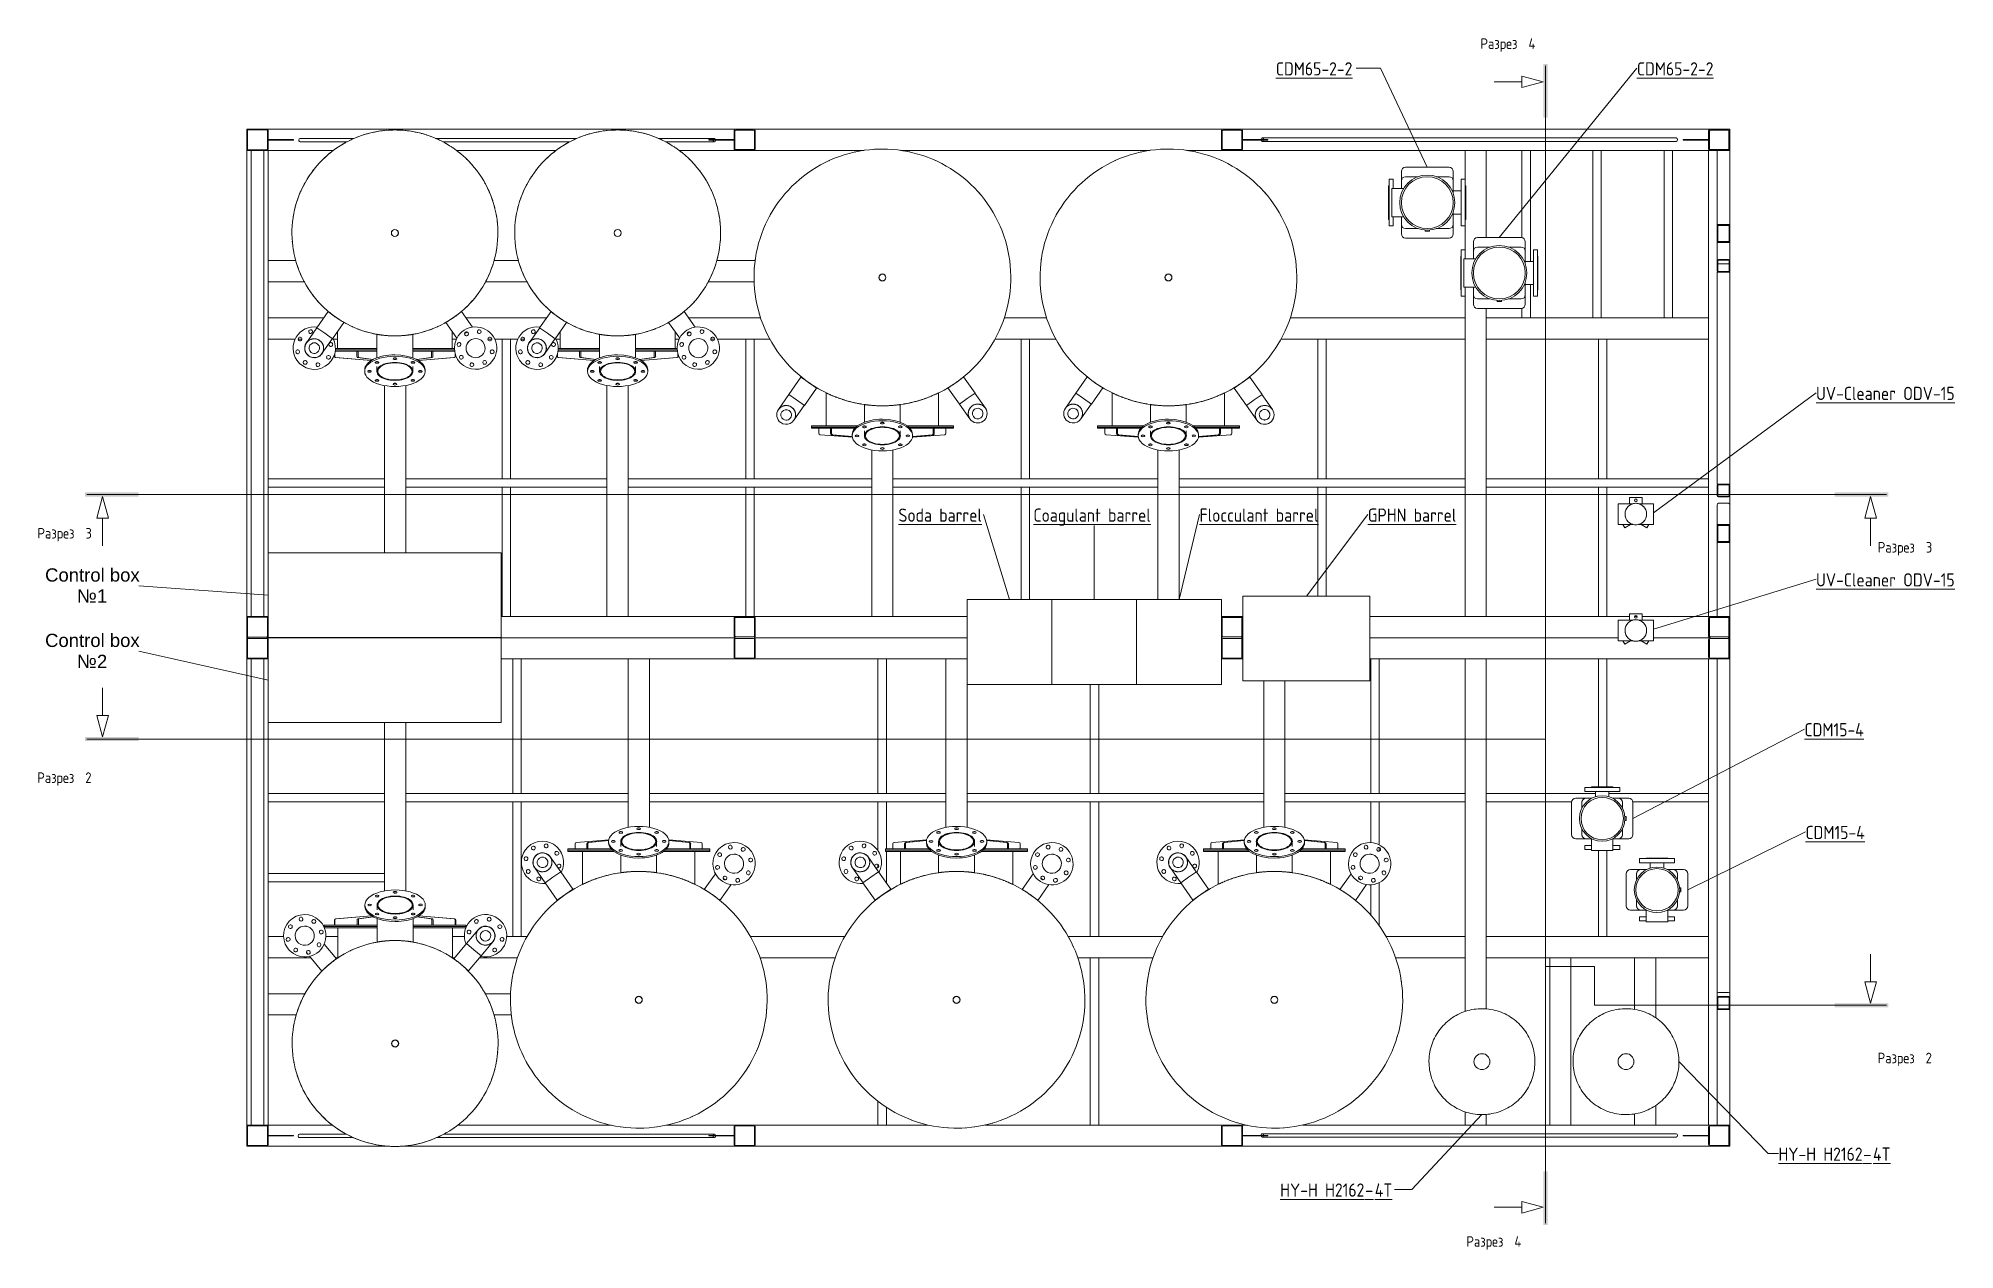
# Model space of a CAD drawing. Header units: millimetres. Extents: x -4617 to 4428, y -2900 to 2818.
import ezdxf

# ---------------------------------------------------------------- set-up
doc = ezdxf.new("R2010")
doc.units = ezdxf.units.MM
for name, color, linetype, lineweight in [('A-_ANOTSYBL_E', 7, 'Continuous', 9), ('A_--------_E-', 8, 'Continuous', 9), ('E-_ELECEQPT_A', 7, 'Continuous', 9), ('E-_ELECEQPT_E', 7, 'Continuous', 9), ('M-_EQPT----_A', 7, 'Continuous', 9), ('M-_EQPT----_E', 7, 'Continuous', 9), ('S-_STRL----_A', 7, 'Continuous', 9)]:
    doc.layers.add(name, color=color, linetype=linetype, lineweight=lineweight)
doc.styles.add('Arial', font='arial.ttf', dxfattribs={"height": 62.5})
doc.styles.add('GOST Common', font='GOST_Common.ttf', dxfattribs={"width": 0.9, "height": 50})
doc.styles.add('GOST Common_B', font='', dxfattribs={"width": 0.9, "height": 62.5})
doc.styles.get('GOST Common_B').set_extended_font_data('GOST Common', bold=True)

msp = doc.modelspace()

# ---------------------------------------------------------------- texts
at = {"layer": 'A-_ANOTSYBL_E', "char_height": 50, "attachment_point": 1, "style": 'GOST Common'}
for s, insert, width in [('Разрез', (2189.6, 2817.4), 241.709), (' 4', (2389, 2817.4), 64.937), ('Разрез', (-4621.5, 506.5), 241.709), (' 3', (-4422.1, 506.5), 57.721), ('Разрез', (4065.1, 440.2), 241.709), (' 3', (4264.6, 440.2), 57.721), ('Разрез', (-4622.2, -647.2), 241.709), (' 2', (-4422.7, -647.2), 59.525), ('Разрез', (4064.5, -1970.3), 241.709), (' 2', (4263.9, -1970.3), 59.525), ('Разрез', (2123.3, -2836.5), 241.709), (' 4', (2322.7, -2836.5), 64.937)]:
    msp.add_mtext(s, dxfattribs=dict(at, insert=insert, width=width))
at = {"layer": 'E-_ELECEQPT_A', "char_height": 62.5, "attachment_point": 1, "style": 'Arial'}
for s, insert, width in [('Control box', (-4585.4, 315.8), 535.126), ('\\fArial|b0|i0|c204|p34|;№', (-4434.9, 216.6), 114.24), ('\\fArial|b0|i0|c204|p34|;1', (-4340.7, 216.6), 58.122), ('Control box', (-4585.4, 7.1), 535.126), ('\\fArial|b0|i0|c204|p34|;№', (-4434.9, -92.1), 114.24), ('\\fArial|b0|i0|c204|p34|;2', (-4340.7, -92.1), 58.122)]:
    msp.add_mtext(s, dxfattribs=dict(at, insert=insert, width=width))
at = {"layer": 'M-_EQPT----_A', "char_height": 62.5, "attachment_point": 1, "style": 'GOST Common_B'}
for s, insert, width in [('\\LCDM65-2-2', (1223.8, 2704.7), 458.164), ('\\LCDM65-2-2', (2928.1, 2704.7), 458.164), ('\\LUV-Cleaner ODV-15', (3773.6, 1172.6), 811.709), ('\\LSoda barrel', (-557.6, 598.2), 485.221), ('\\LCoagulant barrel', (79.6, 598.2), 694.462), ('\\LFlocculant barrel', (863.8, 598.2), 708.892), ('\\LGPHN barrel', (1657.9, 598.2), 506.867), ('\\LUV-Cleaner ODV-15', (3773.6, 292.7), 811.709), ('\\LCDM15-4', (3718.9, -414.8), 355.348), ('\\LCDM15-4', (3723.6, -899.7), 355.348), ('\\LHY-H H2162', (3596.2, -2417.9), 485.221), ('\\L4T', (4042.6, -2417.9), 111.835), ('\\L\\fGOST Common|b1|i0|c204|p34|;\\W.9;\\L–', (3996.5, -2417.9), 55.918), ('\\LHY-H H2162', (1244.4, -2587.5), 485.221), ('\\L\\fGOST Common|b1|i0|c204|p34|;\\W.9;\\L–', (1644.8, -2587.5), 55.918), ('\\L4T', (1690.9, -2587.5), 111.835)]:
    msp.add_mtext(s, dxfattribs=dict(at, insert=insert, width=width))

# ---------------------------------------------------------------- blocks, each defined once
blk = doc.blocks.new('HY-H H2162_4T - HY-H H2162_4T-508128-Разрез 1')
at = {"layer": 'M-_EQPT----_E', "color": 66, "lineweight": 20}
for start, end in [(90, 270), (270, 90)]:
    blk.add_arc((2876.6, -2012.6), 37.5, start, end, dxfattribs=at)
blk = doc.blocks.new('ВертикальныйМногоступенчатыйЦентробежныйНасос_CDM15-CDM20_CNP - CDM15-4FSWPC-698583-Разрез 1')
at = {"layer": 'M-_EQPT----_E', "color": 66, "lineweight": 20}
for p, q in [((2940.5, -1054.5), (2940.5, -1073.5)), ((3105.5, -1054.5), (2940.5, -1054.5)), ((2940.5, -1073.5), (3105.5, -1073.5)), ((2972, -1051.5), (2972, -1054.5)), ((3074, -1051.5), (2972, -1051.5)), ((2991.5, -1073.5), (2991.5, -1098.9)), ((3054.5, -1098.9), (3054.5, -1073.5)), ((3074, -1054.5), (3074, -1051.5)), ((3105.5, -1073.5), (3105.5, -1054.5)), ((2878, -1125.5), (2878, -1277.5)), ((2947, -1105.5), (2898, -1105.5)), ((2927, -1125.5), (2927, -1153.2)), ((2927, -1153.2), (2927, -1125.5)), ((2974.7, -1105.5), (2947, -1105.5)), ((2947, -1105.5), (2974.7, -1105.5)), ((3099, -1105.5), (3071.3, -1105.5)), ((3071.3, -1105.5), (3099, -1105.5)), ((3148, -1105.5), (3099, -1105.5)), ((3119, -1153.2), (3119, -1125.5)), ((3119, -1125.5), (3119, -1153.2)), ((3168, -1277.5), (3168, -1125.5)), ((2927, -1249.8), (2927, -1277.5)), ((2927, -1277.5), (2927, -1249.8)), ((3119, -1277.5), (3119, -1249.8)), ((3119, -1249.8), (3119, -1277.5)), ((3135.5, -1191.5), (3129.7, -1191.5)), ((3129.7, -1211.5), (3135.5, -1211.5)), ((3135.5, -1211.5), (3135.5, -1191.5)), ((2898, -1297.5), (2947, -1297.5)), ((2940.5, -1329.5), (2940.5, -1348.5)), ((2971.7, -1329.5), (2940.5, -1329.5)), ((2940.5, -1348.5), (2971.7, -1348.5)), ((2947, -1297.5), (2972.1, -1297.5)), ((2972.1, -1297.5), (2947, -1297.5)), ((2972, -1348.5), (2972, -1351.5)), ((2972.1, -1296), (2972.1, -1352.5)), ((2972.1, -1352.5), (3073.9, -1352.5)), ((3073.9, -1352.5), (3073.9, -1296)), ((3073.9, -1297.5), (3099, -1297.5)), ((3099, -1297.5), (3073.9, -1297.5)), ((3074, -1351.5), (3074, -1348.5)), ((3105.5, -1329.5), (3074.3, -1329.5)), ((3074.3, -1348.5), (3105.5, -1348.5)), ((3099, -1297.5), (3148, -1297.5)), ((3105.5, -1348.5), (3105.5, -1329.5))]:
    blk.add_line(p, q, dxfattribs=at)
for centre, radius, start, end in [((2898, -1125.5), 20, 90, 180), ((3023, -1201.5), 107.5, 90, 270), ((3023, -1201.5), 99.9, 90, 270), ((2947, -1125.5), 20, 90, 180), ((2947, -1125.5), 20, 159.97132, 180), ((2947, -1125.5), 20, 114.7385, 155.22427), ((2947, -1125.5), 20, 90, 110.02868), ((3023, -1201.5), 107.5, 270, 90), ((3023, -1201.5), 99.9, 270, 90), ((3099, -1125.5), 20, 69.97132, 90), ((3099, -1125.5), 20, 0, 90), ((3099, -1125.5), 20, 24.7385, 65.22427), ((3099, -1125.5), 20, 360, 20.02868), ((3148, -1125.5), 20, 360, 90), ((2898, -1277.5), 20, 180, 270), ((2947, -1277.5), 20, 180, 200.02868), ((2947, -1277.5), 20, 180, 270), ((2947, -1277.5), 20, 204.7385, 245.22427), ((2947, -1277.5), 20, 249.97132, 270), ((3099, -1277.5), 20, 270, 360), ((3099, -1277.5), 20, 270, 290.02868), ((3099, -1277.5), 20, 294.7385, 335.22427), ((3099, -1277.5), 20, 339.97132, 360), ((3148, -1277.5), 20, 270, 360)]:
    blk.add_arc(centre, radius, start, end, dxfattribs=at)
blk = doc.blocks.new('ВертикальныйМногоступенчатыйЦентробежныйНасос_CDM15-CDM20_CNP - CDM15-4FSWPC-V1-Разрез 1')
at = {"layer": 'M-_EQPT----_E', "color": 66, "lineweight": 20}
for p, q in [((2681.8, -718), (2681.8, -737)), ((2846.8, -718), (2681.8, -718)), ((2713.3, -715), (2713.3, -718)), ((2815.3, -715), (2713.3, -715)), ((2815.3, -718), (2815.3, -715)), ((2846.8, -737), (2846.8, -718)), ((2619.3, -789), (2619.3, -941)), ((2688.3, -769), (2639.3, -769)), ((2668.3, -789), (2668.3, -816.7)), ((2668.3, -816.7), (2668.3, -789)), ((2681.8, -737), (2846.8, -737)), ((2716, -769), (2688.3, -769)), ((2688.3, -769), (2716, -769)), ((2732.8, -737), (2732.8, -762.3)), ((2795.8, -762.3), (2795.8, -737)), ((2840.3, -769), (2812.6, -769)), ((2812.6, -769), (2840.3, -769)), ((2889.3, -769), (2840.3, -769)), ((2860.3, -816.7), (2860.3, -789)), ((2860.3, -789), (2860.3, -816.7)), ((2909.3, -941), (2909.3, -789)), ((2876.8, -855), (2871, -855)), ((2871, -875), (2876.8, -875)), ((2876.8, -875), (2876.8, -855)), ((2639.3, -961), (2688.3, -961)), ((2668.3, -913.2), (2668.3, -941)), ((2668.3, -941), (2668.3, -913.2)), ((2681.8, -993), (2681.8, -1012)), ((2713, -993), (2681.8, -993)), ((2688.3, -961), (2713.4, -961)), ((2713.4, -961), (2688.3, -961)), ((2713.4, -959.5), (2713.4, -1016)), ((2815.2, -1016), (2815.2, -959.5)), ((2815.2, -961), (2840.3, -961)), ((2840.3, -961), (2815.2, -961)), ((2846.8, -993), (2815.6, -993)), ((2840.3, -961), (2889.3, -961)), ((2846.8, -1012), (2846.8, -993)), ((2860.3, -941), (2860.3, -913.2)), ((2860.3, -913.2), (2860.3, -941)), ((2681.8, -1012), (2713, -1012)), ((2713.3, -1012), (2713.3, -1015)), ((2713.4, -1016), (2815.2, -1016)), ((2815.3, -1015), (2815.3, -1012)), ((2815.6, -1012), (2846.8, -1012))]:
    blk.add_line(p, q, dxfattribs=at)
for centre, radius, start, end in [((2639.3, -789), 20, 90, 180), ((2764.3, -865), 107.5, 90, 270), ((2764.3, -865), 99.9, 90, 270), ((2688.3, -789), 20, 90, 180), ((2688.3, -789), 20, 159.97132, 180), ((2688.3, -789), 20, 114.7385, 155.22427), ((2688.3, -789), 20, 90, 110.63446), ((2764.3, -865), 107.5, 270, 90), ((2764.3, -865), 99.9, 270, 90), ((2840.3, -789), 20, 69.97132, 90), ((2840.3, -789), 20, 0, 90), ((2840.3, -789), 20, 24.7385, 65.22427), ((2840.3, -789), 20, 360, 20.02868), ((2889.3, -789), 20, 360, 90), ((2639.3, -941), 20, 180, 270), ((2688.3, -941), 20, 180, 200.02868), ((2688.3, -941), 20, 180, 270), ((2688.3, -941), 20, 204.7385, 245.22427), ((2688.3, -941), 20, 249.36554, 270), ((2840.3, -941), 20, 270, 0), ((2840.3, -941), 20, 270, 290.02868), ((2840.3, -941), 20, 294.7385, 335.22427), ((2840.3, -941), 20, 339.97132, 360), ((2889.3, -941), 20, 270, 0)]:
    blk.add_arc(centre, radius, start, end, dxfattribs=at)
blk = doc.blocks.new('ВертикальныйМногоступенчатыйЦентробежныйНасос_CDM32-CDM85_CNP - CDM65-2-2FSWPC-721151-Разрез 1')
at = {"layer": 'M-_EQPT----_E', "color": 140, "lineweight": 20}
for p, q in [((1816.3, 2189.5), (1816.3, 2144.6)), ((2041.3, 2209.5), (1836.3, 2209.5)), ((2061.3, 2144.5), (2061.3, 2189.5)), ((1759.3, 2121), (1756.3, 2121)), ((1756.3, 2121), (1756.3, 1963)), ((1778.3, 2152), (1759.3, 2152)), ((1759.3, 2152), (1759.3, 1932)), ((1827.6, 2109), (1770.8, 2109)), ((1770.8, 2109), (1770.8, 1975)), ((1778.3, 2109), (1778.3, 2152)), ((1816.3, 2144.5), (1816.3, 2109)), ((1896.2, 2164.5), (1836.3, 2164.5)), ((2041.3, 2164.5), (1981.4, 2164.5)), ((2061.3, 2084.6), (2061.3, 2144.5)), ((2099.3, 2097), (2061.3, 2097)), ((2118.3, 2152), (2099.3, 2152)), ((2099.3, 2152), (2099.3, 1932)), ((2118.3, 1932), (2118.3, 2152)), ((2121.3, 2121), (2118.3, 2121)), ((2121.3, 1963), (2121.3, 2121)), ((2061.3, 1939.5), (2061.3, 1999.4)), ((1756.3, 1963), (1759.3, 1963)), ((1759.3, 1932), (1778.3, 1932)), ((1770.8, 1975), (1827.6, 1975)), ((1778.3, 1932), (1778.3, 1975)), ((1816.3, 1975), (1816.3, 1939.5)), ((1816.3, 1939.5), (1816.3, 1894.5)), ((1836.3, 1919.5), (1896.2, 1919.5)), ((1928.8, 1912.7), (1928.8, 1907)), ((1928.8, 1907), (1948.8, 1907)), ((1948.8, 1907), (1948.8, 1912.7)), ((1981.4, 1919.5), (2041.3, 1919.5)), ((2061.3, 1987), (2099.3, 1987)), ((2061.3, 1894.5), (2061.3, 1939.5)), ((2099.3, 1932), (2118.3, 1932)), ((2118.3, 1963), (2121.3, 1963)), ((1836.3, 1874.5), (2041.3, 1874.5))]:
    blk.add_line(p, q, dxfattribs=at)
for centre, radius, start, end in [((1938.8, 2042), 130, 0, 180), ((1836.3, 2189.5), 20, 90, 180), ((2041.3, 2189.5), 20, 0, 90), ((1836.3, 2144.5), 20, 90, 180), ((1938.8, 2042), 122.4, 0, 180), ((2041.3, 2144.5), 20, 0, 90), ((1938.8, 2042), 130, 180, 0), ((1938.8, 2042), 122.4, 180, 0), ((1836.3, 1939.5), 20, 180, 270), ((2041.3, 1939.5), 20, 270, 0), ((1836.3, 1894.5), 20, 180, 270), ((2041.3, 1894.5), 20, 270, 0)]:
    blk.add_arc(centre, radius, start, end, dxfattribs=at)
blk = doc.blocks.new('ВертикальныйМногоступенчатыйЦентробежныйНасос_CDM32-CDM85_CNP - CDM65-2-2FSWPC-V2-Разрез 1')
at = {"layer": 'M-_EQPT----_E', "color": 140, "lineweight": 20}
for p, q in [((2118.3, 1819.9), (2099.3, 1819.9)), ((2099.3, 1819.9), (2099.3, 1599.9)), ((2118.3, 1776.9), (2118.3, 1819.9)), ((2156.3, 1857.4), (2156.3, 1812.4)), ((2156.3, 1812.4), (2156.3, 1776.9)), ((2381.3, 1877.4), (2176.3, 1877.4)), ((2236.2, 1832.4), (2176.3, 1832.4)), ((2381.3, 1832.4), (2321.4, 1832.4)), ((2401.3, 1812.4), (2401.3, 1857.4)), ((2401.3, 1752.5), (2401.3, 1812.4)), ((2458.3, 1819.9), (2439.3, 1819.9)), ((2439.3, 1819.9), (2439.3, 1599.9)), ((2458.3, 1599.9), (2458.3, 1819.9)), ((2099.3, 1788.9), (2096.3, 1788.9)), ((2096.3, 1788.9), (2096.3, 1630.9)), ((2167.6, 1776.9), (2110.8, 1776.9)), ((2110.8, 1776.9), (2110.8, 1642.9)), ((2439.3, 1764.9), (2401.3, 1764.9)), ((2461.3, 1788.9), (2458.3, 1788.9)), ((2461.3, 1630.9), (2461.3, 1788.9)), ((2096.3, 1630.9), (2099.3, 1630.9)), ((2110.8, 1642.9), (2167.6, 1642.9)), ((2118.3, 1599.9), (2118.3, 1642.9)), ((2156.3, 1642.9), (2156.3, 1607.4)), ((2401.3, 1607.4), (2401.3, 1667.3)), ((2401.3, 1654.9), (2439.3, 1654.9)), ((2458.3, 1630.9), (2461.3, 1630.9)), ((2099.3, 1599.9), (2118.3, 1599.9)), ((2156.3, 1607.4), (2156.3, 1562.4)), ((2176.3, 1587.4), (2236.2, 1587.4)), ((2176.3, 1542.4), (2381.3, 1542.4)), ((2268.8, 1580.6), (2268.8, 1574.9)), ((2268.8, 1574.9), (2288.8, 1574.9)), ((2288.8, 1574.9), (2288.8, 1580.6)), ((2321.4, 1587.4), (2381.3, 1587.4)), ((2401.3, 1562.4), (2401.3, 1607.4)), ((2439.3, 1599.9), (2458.3, 1599.9))]:
    blk.add_line(p, q, dxfattribs=at)
for centre, radius, start, end in [((2278.8, 1709.9), 130, 360, 180), ((2176.3, 1857.4), 20, 90, 180), ((2176.3, 1812.4), 20, 90, 180), ((2278.8, 1709.9), 122.4, 0, 180), ((2381.3, 1857.4), 20, 360, 90), ((2381.3, 1812.4), 20, 360, 90), ((2278.8, 1709.9), 130, 180, 360), ((2278.8, 1709.9), 122.4, 180, 360), ((2176.3, 1607.4), 20, 180, 270), ((2176.3, 1562.4), 20, 180, 270), ((2381.3, 1607.4), 20, 270, 360), ((2381.3, 1562.4), 20, 270, 360)]:
    blk.add_arc(centre, radius, start, end, dxfattribs=at)
blk = doc.blocks.new('PNS-0100 MAIN FRAME - ASY PNS-0100 MAIN FRAME_iam-651195-Разрез 1')
at = {"layer": 'A_--------_E-'}
for p, q in [((-3627.2, 2388.2), (-3633.2, 2388.2)), ((-3633.2, 2382.2), (-3633.2, 2388.2)), ((-1327.2, 2388.2), (-3539.2, 2388.2)), ((972.8, 2388.2), (-1239.2, 2388.2)), ((3274.8, 2388.2), (1060.8, 2388.2)), ((3366.8, 2388.2), (3358.8, 2388.2)), ((3366.8, 2382.2), (3366.8, 2388.2)), ((3366.8, 2382.2), (3366.8, 2380.2)), ((-3633.2, 2288.2), (-3633.2, 2294.2)), ((-3633.2, 2288.2), (-3633.2, 88.2)), ((-3633.2, 2288.2), (-3627.2, 2288.2)), ((-3627.2, 2288.2), (-3633.2, 2288.2)), ((-3613.2, 2288.2), (-3613.2, 88.2)), ((-3553.2, 88.2), (-3553.2, 2288.2)), ((-3539.2, 2288.2), (-3224.8, 2288.2)), ((-3533.2, 2288.2), (-3539.2, 2288.2)), ((-3413.2, 2339.2), (-3533.2, 2339.2)), ((-3533.2, 2337.2), (-3413.2, 2337.2)), ((-3533.2, 88.2), (-3533.2, 2288.2)), ((-3413.2, 2337.2), (-3413.2, 2339.2)), ((-3126.1, 2345.2), (-3381.6, 2345.2)), ((-3381.6, 2329.2), (-3159.8, 2329.2)), ((-2074.8, 2345.2), (-2742.3, 2345.2)), ((-2708.6, 2329.2), (-2108.5, 2329.2)), ((-2643.6, 2288.2), (-2173.7, 2288.2)), ((-1426.4, 2345.2), (-1691.1, 2345.2)), ((-1657.4, 2329.2), (-1426.4, 2329.2)), ((-1592.3, 2288.2), (-1327.2, 2288.2)), ((-1431, 2339.2), (-1421.7, 2339.2)), ((-1421.7, 2337.2), (-1431, 2337.2)), ((-1239.2, 2288.2), (-722.6, 2288.2)), ((-543.9, 2288.2), (627.3, 2288.2)), ((806.1, 2288.2), (972.8, 2288.2)), ((1060.8, 2288.2), (3274.8, 2288.2)), ((1155.3, 2339.2), (1164.7, 2339.2)), ((1164.7, 2337.2), (1155.3, 2337.2)), ((3113.1, 2347.2), (1160, 2347.2)), ((1160, 2331.2), (3113.1, 2331.2)), ((2116.8, 2288.2), (2116.8, 2152)), ((2116.8, 2288.2), (2122.8, 2288.2)), ((2210.8, 2288.2), (2122.8, 2288.2)), ((2210.8, 2288.2), (2216.8, 2288.2)), ((2216.8, 1877.4), (2216.8, 2288.2)), ((2385.6, 2288.2), (2385.6, 1876.8)), ((2389.6, 2288.2), (2385.6, 2288.2)), ((2389.6, 2288.2), (2421.6, 2288.2)), ((2425.6, 2288.2), (2421.6, 2288.2)), ((2425.6, 1764.9), (2425.6, 2288.2)), ((2719.6, 2288.2), (2719.6, 1498.2)), ((2723.6, 2288.2), (2719.6, 2288.2)), ((2723.6, 2288.2), (2755.6, 2288.2)), ((2759.6, 2288.2), (2755.6, 2288.2)), ((2759.6, 1498.2), (2759.6, 2288.2)), ((3056.2, 2288.2), (3056.2, 1498.2)), ((3060.2, 2288.2), (3056.2, 2288.2)), ((3060.2, 2288.2), (3092.2, 2288.2)), ((3096.2, 2288.2), (3092.2, 2288.2)), ((3096.2, 1498.2), (3096.2, 2288.2)), ((3266.8, 2339.2), (3146.8, 2339.2)), ((3146.8, 2339.2), (3146.8, 2337.2)), ((3146.8, 2337.2), (3266.8, 2337.2)), ((3266.8, 2288.2), (3266.8, 88.2)), ((3272.8, 2288.2), (3266.8, 2288.2)), ((3272.8, 2288.2), (3274.8, 2288.2)), ((3306.8, 2288.2), (3306.8, 1930)), ((3360.8, 2288.2), (3358.8, 2288.2)), ((3366.8, 2296.2), (3366.8, 2294.2)), ((3366.8, 2288.2), (3366.8, 2294.2)), ((3366.8, 1930), (3366.8, 2288.2)), ((2116.8, 1932), (2116.8, 1819.9)), ((3306.8, 1862.1), (3306.8, 1767.2)), ((3366.8, 1767.2), (3366.8, 1862.1)), ((-3401.9, 1768.2), (-3533.2, 1768.2)), ((-3533.2, 1768.2), (-3533.2, 1762.2)), ((-3533.2, 1674.2), (-3533.2, 1762.2)), ((-2350.6, 1768.2), (-2466.5, 1768.2)), ((-1233.8, 1768.2), (-1415.2, 1768.2)), ((3309.6, 1754.7), (3312.8, 1753.3)), ((3360.8, 1753.3), (3312.8, 1753.3)), ((3360.8, 1753.3), (3364.1, 1754.7)), ((3366.8, 1713.2), (3366.8, 1719.2)), ((-3533.2, 1674.2), (-3533.2, 1668.2)), ((-3533.2, 1668.2), (-3361.7, 1668.2)), ((-2506.7, 1668.2), (-2310.5, 1668.2)), ((-1455.4, 1668.2), (-1238.4, 1668.2)), ((2425.6, 1498.2), (2425.6, 1654.9)), ((3306.8, 1713.2), (3306.8, 713.2)), ((3312.8, 1713.2), (3306.8, 1713.2)), ((3366.8, 1713.2), (3360.8, 1713.2)), ((3366.8, 713.2), (3366.8, 1713.2)), ((2116.8, 1599.9), (2116.8, 88.2)), ((2216.8, 88.2), (2216.8, 1542.4)), ((2385.6, 1543), (2385.6, 1498.2)), ((-3269.7, 1498.2), (-3533.2, 1498.2)), ((-3533.2, 1498.2), (-3533.2, 1492.2)), ((-3533.2, 1404.2), (-3533.2, 1492.2)), ((-2218.5, 1498.2), (-2598.7, 1498.2)), ((-1208, 1498.2), (-1547.4, 1498.2)), ((142, 1498.2), (-58.4, 1498.2)), ((2116.8, 1498.2), (1291.6, 1498.2)), ((2116.8, 1492.2), (2116.8, 1498.2)), ((2116.8, 1492.2), (2116.8, 1404.2)), ((3266.8, 1498.2), (2216.8, 1498.2)), ((2216.8, 1492.2), (2216.8, 1498.2)), ((2216.8, 1492.2), (2216.8, 1404.2)), ((2389.6, 1498.2), (2385.6, 1498.2)), ((2389.6, 1498.2), (2421.6, 1498.2)), ((2425.6, 1498.2), (2421.6, 1498.2)), ((2723.6, 1498.2), (2719.6, 1498.2)), ((2723.6, 1498.2), (2755.6, 1498.2)), ((2759.6, 1498.2), (2755.6, 1498.2)), ((3060.2, 1498.2), (3056.2, 1498.2)), ((3060.2, 1498.2), (3092.2, 1498.2)), ((3096.2, 1498.2), (3092.2, 1498.2)), ((3266.8, 1492.2), (3266.8, 1498.2)), ((3266.8, 1492.2), (3266.8, 1404.2)), ((-3533.2, 1404.2), (-3533.2, 1398.2)), ((-3533.2, 1398.2), (-3405.1, 1398.2)), ((-3391.2, 1398.2), (-3373.7, 1398.2)), ((-3224.8, 1398.2), (-3205.2, 1398.2)), ((-2663.2, 1398.2), (-2643.6, 1398.2)), ((-2494.7, 1398.2), (-2477.3, 1398.2)), ((-2463.3, 1398.2), (-2353.9, 1398.2)), ((-2428.2, 1398.2), (-2428.2, 738.2)), ((-2424.2, 1398.2), (-2428.2, 1398.2)), ((-2424.2, 1398.2), (-2392.2, 1398.2)), ((-2388.2, 1398.2), (-2392.2, 1398.2)), ((-2388.2, 738.2), (-2388.2, 1398.2)), ((-2339.9, 1398.2), (-2322.5, 1398.2)), ((-2173.5, 1398.2), (-2153.9, 1398.2)), ((-1611.9, 1398.2), (-1592.4, 1398.2)), ((-1443.5, 1398.2), (-1426, 1398.2)), ((-1412, 1398.2), (-1164.9, 1398.2)), ((-1278.2, 1398.2), (-1278.2, 738.2)), ((-1274.2, 1398.2), (-1278.2, 1398.2)), ((-1274.2, 1398.2), (-1242.2, 1398.2)), ((-1238.2, 1398.2), (-1242.2, 1398.2)), ((-1238.2, 738.2), (-1238.2, 1398.2)), ((-101.5, 1398.2), (185.1, 1398.2)), ((21.8, 1398.2), (21.8, 738.2)), ((25.8, 1398.2), (21.8, 1398.2)), ((25.8, 1398.2), (57.8, 1398.2)), ((61.8, 1398.2), (57.8, 1398.2)), ((61.8, 738.2), (61.8, 1398.2)), ((1248.5, 1398.2), (2116.8, 1398.2)), ((1421.8, 1398.2), (1421.8, 738.2)), ((1425.8, 1398.2), (1421.8, 1398.2)), ((1425.8, 1398.2), (1457.8, 1398.2)), ((1461.8, 1398.2), (1457.8, 1398.2)), ((1461.8, 738.2), (1461.8, 1398.2)), ((2116.8, 1398.2), (2116.8, 1404.2)), ((2216.8, 1398.2), (2216.8, 1404.2)), ((2216.8, 1398.2), (3266.8, 1398.2)), ((2746.8, 1398.2), (2746.8, 738.2)), ((2750.8, 1398.2), (2746.8, 1398.2)), ((2750.8, 1398.2), (2782.8, 1398.2)), ((2786.8, 1398.2), (2782.8, 1398.2)), ((2786.8, 738.2), (2786.8, 1398.2)), ((3266.8, 1398.2), (3266.8, 1404.2)), ((-2983.2, 1178.7), (-2983.2, 389.3)), ((-2883.2, 389.3), (-2883.2, 1179.1)), ((-1933.2, 1178.9), (-1933.2, 88.2)), ((-1833.2, 88.2), (-1833.2, 1178.8)), ((-683.2, 874.9), (-683.2, 88.2)), ((-583.2, 88.2), (-583.2, 874.9)), ((666.8, 874.9), (666.8, 168.2)), ((766.8, 168.2), (766.8, 874.9)), ((-2983.2, 738.2), (-3533.2, 738.2)), ((-3533.2, 738.2), (-3533.2, 734.2)), ((-3533.2, 702.2), (-3533.2, 734.2)), ((-2983.2, 738.2), (-2983.2, 734.2)), ((-2983.2, 702.2), (-2983.2, 734.2)), ((-1933.2, 738.2), (-2883.2, 738.2)), ((-2883.2, 738.2), (-2883.2, 734.2)), ((-2883.2, 702.2), (-2883.2, 734.2)), ((-2424.2, 738.2), (-2428.2, 738.2)), ((-2424.2, 738.2), (-2392.2, 738.2)), ((-2388.2, 738.2), (-2392.2, 738.2)), ((-1933.2, 738.2), (-1933.2, 734.2)), ((-1933.2, 702.2), (-1933.2, 734.2)), ((-683.2, 738.2), (-1833.2, 738.2)), ((-1833.2, 738.2), (-1833.2, 734.2)), ((-1833.2, 702.2), (-1833.2, 734.2)), ((-1274.2, 738.2), (-1278.2, 738.2)), ((-1274.2, 738.2), (-1242.2, 738.2)), ((-1238.2, 738.2), (-1242.2, 738.2)), ((-683.2, 738.2), (-683.2, 734.2)), ((-683.2, 702.2), (-683.2, 734.2)), ((666.8, 738.2), (-583.2, 738.2)), ((-583.2, 738.2), (-583.2, 734.2)), ((-583.2, 702.2), (-583.2, 734.2)), ((25.8, 738.2), (21.8, 738.2)), ((25.8, 738.2), (57.8, 738.2)), ((61.8, 738.2), (57.8, 738.2)), ((666.8, 738.2), (666.8, 734.2)), ((666.8, 702.2), (666.8, 734.2)), ((2116.8, 738.2), (766.8, 738.2)), ((766.8, 738.2), (766.8, 734.2)), ((766.8, 702.2), (766.8, 734.2)), ((1425.8, 738.2), (1421.8, 738.2)), ((1425.8, 738.2), (1457.8, 738.2)), ((1461.8, 738.2), (1457.8, 738.2)), ((2116.8, 738.2), (2116.8, 734.2)), ((2116.8, 702.2), (2116.8, 734.2)), ((3266.8, 738.2), (2216.8, 738.2)), ((2216.8, 734.2), (2216.8, 738.2)), ((2216.8, 734.2), (2216.8, 702.2)), ((2750.8, 738.2), (2746.8, 738.2)), ((2750.8, 738.2), (2782.8, 738.2)), ((2786.8, 738.2), (2782.8, 738.2)), ((3266.8, 734.2), (3266.8, 738.2)), ((3266.8, 734.2), (3266.8, 702.2)), ((-3533.2, 702.2), (-3533.2, 698.2)), ((-3533.2, 698.2), (-2983.2, 698.2)), ((-2983.2, 702.2), (-2983.2, 698.2)), ((-2883.2, 702.2), (-2883.2, 698.2)), ((-2883.2, 698.2), (-1933.2, 698.2)), ((-2428.2, 698.2), (-2428.2, 88.2)), ((-2428.2, 698.2), (-2424.2, 698.2)), ((-2392.2, 698.2), (-2424.2, 698.2)), ((-2392.2, 698.2), (-2388.2, 698.2)), ((-2388.2, 88.2), (-2388.2, 698.2)), ((-1933.2, 702.2), (-1933.2, 698.2)), ((-1833.2, 702.2), (-1833.2, 698.2)), ((-1833.2, 698.2), (-683.2, 698.2)), ((-1278.2, 698.2), (-1278.2, 88.2)), ((-1278.2, 698.2), (-1274.2, 698.2)), ((-1242.2, 698.2), (-1274.2, 698.2)), ((-1242.2, 698.2), (-1238.2, 698.2)), ((-1238.2, 88.2), (-1238.2, 698.2)), ((-683.2, 702.2), (-683.2, 698.2)), ((-583.2, 702.2), (-583.2, 698.2)), ((-583.2, 698.2), (666.8, 698.2)), ((21.8, 698.2), (21.8, 168.2)), ((21.8, 698.2), (25.8, 698.2)), ((57.8, 698.2), (25.8, 698.2)), ((57.8, 698.2), (61.8, 698.2)), ((61.8, 168.2), (61.8, 698.2)), ((666.8, 702.2), (666.8, 698.2)), ((766.8, 702.2), (766.8, 698.2)), ((766.8, 698.2), (2116.8, 698.2)), ((1421.8, 698.2), (1421.8, 185)), ((1421.8, 698.2), (1425.8, 698.2)), ((1457.8, 698.2), (1425.8, 698.2)), ((1457.8, 698.2), (1461.8, 698.2)), ((1461.8, 185), (1461.8, 698.2)), ((2116.8, 702.2), (2116.8, 698.2)), ((2216.8, 698.2), (2216.8, 702.2)), ((2216.8, 698.2), (3266.8, 698.2)), ((2746.8, 698.2), (2746.8, 88.2)), ((2746.8, 698.2), (2750.8, 698.2)), ((2782.8, 698.2), (2750.8, 698.2)), ((2782.8, 698.2), (2786.8, 698.2)), ((2786.8, 88.2), (2786.8, 698.2)), ((3266.8, 698.2), (3266.8, 702.2)), ((3312.8, 713.2), (3306.8, 713.2)), ((3366.8, 713.2), (3360.8, 713.2)), ((3366.8, 707.2), (3366.8, 713.2)), ((3366.8, 614.6), (3366.8, 659.2)), ((3306.8, 614.6), (3306.8, 514.3)), ((3312.8, 623.1), (3360.8, 623.1)), ((3366.8, 514.3), (3366.8, 614.6)), ((3306.8, 446.4), (3306.8, 88.2)), ((3366.8, 88.2), (3366.8, 446.4)), ((-3627.2, 88.2), (-3633.2, 88.2)), ((-3627.2, 88.2), (-3633.2, 88.2)), ((-3633.2, 82.2), (-3633.2, 88.2)), ((-3532.4, 88.2), (-3539.2, 88.2)), ((-3533.2, 88.2), (-3539.2, 88.2)), ((-1327.2, 88.2), (-2432.4, 88.2)), ((-2428.2, 88.2), (-2424.2, 88.2)), ((-2392.2, 88.2), (-2424.2, 88.2)), ((-2392.2, 88.2), (-2388.2, 88.2)), ((-1933.2, 88.2), (-1927.2, 88.2)), ((-1839.2, 88.2), (-1927.2, 88.2)), ((-1839.2, 88.2), (-1833.2, 88.2)), ((-233.2, 88.2), (-1239.2, 88.2)), ((-1239, 88.2), (-1238.2, 88.2)), ((-683.2, 88.2), (-677.2, 88.2)), ((-589.2, 88.2), (-677.2, 88.2)), ((-589.2, 88.2), (-583.2, 88.2)), ((972.8, 88.2), (966.8, 88.2)), ((1068, 88.2), (1060.8, 88.2)), ((2893, 88.2), (1668, 88.2)), ((2116.8, 88.2), (2122.8, 88.2)), ((2210.8, 88.2), (2122.8, 88.2)), ((2210.8, 88.2), (2216.8, 88.2)), ((2746.8, 88.2), (2750.8, 88.2)), ((2782.8, 88.2), (2750.8, 88.2)), ((2782.8, 88.2), (2786.8, 88.2)), ((2929.1, 88.2), (2916.9, 88.2)), ((3274.8, 88.2), (2953, 88.2)), ((3272.8, 88.2), (3266.8, 88.2)), ((3272.8, 88.2), (3274.8, 88.2)), ((3358.8, 88.2), (3360.8, 88.2)), ((3366.8, 82.2), (3366.8, 88.2)), ((3366.8, 82.2), (3366.8, 80.2)), ((-3633.2, -11.8), (-3633.2, -5.8)), ((-3627.2, -11.8), (-3633.2, -11.8)), ((-3633.2, -11.8), (-3627.2, -11.8)), ((-3633.2, -11.8), (-3633.2, -17.8)), ((-1327.2, -11.8), (-3539.2, -11.8)), ((-3539.2, -11.8), (-1327.2, -11.8)), ((-233.2, -11.8), (-1239.2, -11.8)), ((-1239.2, -11.8), (-233.2, -11.8)), ((972.8, -11.8), (966.8, -11.8)), ((966.8, -11.8), (972.8, -11.8)), ((1068, -11.8), (1060.8, -11.8)), ((1060.8, -11.8), (1068, -11.8)), ((2840.2, -11.8), (1668, -11.8)), ((1668, -11.8), (2840.2, -11.8)), ((3274.8, -11.8), (3005.8, -11.8)), ((3005.8, -11.8), (3274.8, -11.8)), ((3366.8, -11.8), (3358.8, -11.8)), ((3358.8, -11.8), (3366.8, -11.8)), ((3366.8, -3.8), (3366.8, -5.8)), ((3366.8, -11.8), (3366.8, -5.8)), ((3366.8, -11.8), (3366.8, -17.8)), ((3366.8, -19.8), (3366.8, -17.8)), ((-3633.2, -105.8), (-3633.2, -111.8)), ((-3633.2, -111.8), (-3627.2, -111.8)), ((-3633.2, -111.8), (-3633.2, -2311.8)), ((-3633.2, -111.8), (-3627.2, -111.8)), ((-3613.2, -111.8), (-3613.2, -2311.8)), ((-3553.2, -2311.8), (-3553.2, -111.8)), ((-3539.2, -111.8), (-3532.5, -111.8)), ((-3539.2, -111.8), (-3533.2, -111.8)), ((-3533.2, -2311.8), (-3533.2, -111.8)), ((-2432.5, -111.8), (-1327.2, -111.8)), ((-2378.2, -111.8), (-2378.2, -746.8)), ((-2378.2, -111.8), (-2374.2, -111.8)), ((-2342.2, -111.8), (-2374.2, -111.8)), ((-2342.2, -111.8), (-2338.2, -111.8)), ((-2338.2, -746.8), (-2338.2, -111.8)), ((-1833.2, -111.8), (-1833.2, -906.7)), ((-1833.2, -111.8), (-1827.2, -111.8)), ((-1739.2, -111.8), (-1827.2, -111.8)), ((-1739.2, -111.8), (-1733.2, -111.8)), ((-1733.2, -906.7), (-1733.2, -111.8)), ((-1239.2, -111.8), (-233.2, -111.8)), ((-654.2, -111.8), (-654.2, -746.8)), ((-654.2, -111.8), (-650.2, -111.8)), ((-618.2, -111.8), (-650.2, -111.8)), ((-618.2, -111.8), (-614.2, -111.8)), ((-614.2, -746.8), (-614.2, -111.8)), ((-333.2, -111.8), (-333.2, -906.7)), ((-333.2, -111.8), (-327.2, -111.8)), ((-239.2, -111.8), (-327.2, -111.8)), ((-239.2, -111.8), (-233.2, -111.8)), ((966.8, -111.8), (972.8, -111.8)), ((1060.8, -111.8), (1068, -111.8)), ((1668, -111.8), (3274.8, -111.8)), ((1671.8, -111.8), (1671.8, -746.8)), ((1671.8, -111.8), (1675.8, -111.8)), ((1707.8, -111.8), (1675.8, -111.8)), ((1707.8, -111.8), (1711.8, -111.8)), ((1711.8, -746.8), (1711.8, -111.8)), ((2116.8, -111.8), (2116.8, -1775.9)), ((2116.8, -111.8), (2122.8, -111.8)), ((2210.8, -111.8), (2122.8, -111.8)), ((2210.8, -111.8), (2216.8, -111.8)), ((2216.8, -1763.7), (2216.8, -111.8)), ((2746.8, -111.8), (2746.8, -715)), ((2746.8, -111.8), (2750.8, -111.8)), ((2782.8, -111.8), (2750.8, -111.8)), ((2782.8, -111.8), (2786.8, -111.8)), ((2786.8, -715), (2786.8, -111.8)), ((3266.8, -111.8), (3266.8, -2311.8)), ((3272.8, -111.8), (3266.8, -111.8)), ((3272.8, -111.8), (3274.8, -111.8)), ((3306.8, -111.8), (3306.8, -1700.6)), ((3360.8, -111.8), (3358.8, -111.8)), ((3366.8, -105.8), (3366.8, -103.8)), ((3366.8, -105.8), (3366.8, -111.8)), ((3366.8, -1700.6), (3366.8, -111.8)), ((-233.2, -906.7), (-233.2, -231.8)), ((347.8, -231.8), (347.8, -746.8)), ((387.8, -746.8), (387.8, -231.8)), ((1166.8, -215), (1166.8, -906.7)), ((1266.8, -906.7), (1266.8, -215)), ((-3532.5, -291.8), (-3533.2, -291.8)), ((-3533.2, -291.8), (-3533.2, -295.8)), ((-3533.2, -327.8), (-3533.2, -295.8)), ((-3533.2, -327.8), (-3533.2, -331.8)), ((-3533.2, -331.8), (-3532.5, -331.8)), ((-2983.2, -412.5), (-2983.2, -1206.8)), ((-2883.2, -1206.8), (-2883.2, -412.5)), ((-2983.2, -746.8), (-3533.2, -746.8)), ((-3533.2, -746.8), (-3533.2, -750.8)), ((-3533.2, -782.8), (-3533.2, -750.8)), ((-3533.2, -782.8), (-3533.2, -786.8)), ((-3533.2, -786.8), (-2983.2, -786.8)), ((-2983.2, -746.8), (-2983.2, -750.8)), ((-2983.2, -782.8), (-2983.2, -750.8)), ((-2983.2, -782.8), (-2983.2, -786.8)), ((-1833.2, -746.8), (-2883.2, -746.8)), ((-2883.2, -746.8), (-2883.2, -750.8)), ((-2883.2, -782.8), (-2883.2, -750.8)), ((-2883.2, -782.8), (-2883.2, -786.8)), ((-2883.2, -786.8), (-1833.2, -786.8)), ((-2378.2, -746.8), (-2374.2, -746.8)), ((-2378.2, -786.8), (-2378.2, -1421.8)), ((-2374.2, -786.8), (-2378.2, -786.8)), ((-2342.2, -746.8), (-2374.2, -746.8)), ((-2374.2, -786.8), (-2342.2, -786.8)), ((-2342.2, -746.8), (-2338.2, -746.8)), ((-2338.2, -786.8), (-2342.2, -786.8)), ((-2338.2, -1421.8), (-2338.2, -786.8)), ((-1833.2, -746.8), (-1833.2, -750.8)), ((-1833.2, -782.8), (-1833.2, -750.8)), ((-1833.2, -782.8), (-1833.2, -786.8)), ((-333.2, -746.8), (-1733.2, -746.8)), ((-1733.2, -746.8), (-1733.2, -750.8)), ((-1733.2, -782.8), (-1733.2, -750.8)), ((-1733.2, -782.8), (-1733.2, -786.8)), ((-1733.2, -786.8), (-333.2, -786.8)), ((-654.2, -746.8), (-650.2, -746.8)), ((-654.2, -786.8), (-654.2, -1017)), ((-650.2, -786.8), (-654.2, -786.8)), ((-618.2, -746.8), (-650.2, -746.8)), ((-650.2, -786.8), (-618.2, -786.8)), ((-618.2, -746.8), (-614.2, -746.8)), ((-614.2, -786.8), (-618.2, -786.8)), ((-614.2, -1008.8), (-614.2, -786.8)), ((-333.2, -746.8), (-333.2, -750.8)), ((-333.2, -782.8), (-333.2, -750.8)), ((-333.2, -782.8), (-333.2, -786.8)), ((1166.8, -746.8), (-233.2, -746.8)), ((-233.2, -746.8), (-233.2, -750.8)), ((-233.2, -782.8), (-233.2, -750.8)), ((-233.2, -782.8), (-233.2, -786.8)), ((-233.2, -786.8), (1166.8, -786.8)), ((347.8, -746.8), (351.8, -746.8)), ((347.8, -786.8), (347.8, -1421.8)), ((351.8, -786.8), (347.8, -786.8)), ((383.8, -746.8), (351.8, -746.8)), ((351.8, -786.8), (383.8, -786.8)), ((383.8, -746.8), (387.8, -746.8)), ((387.8, -786.8), (383.8, -786.8)), ((387.8, -1421.8), (387.8, -786.8)), ((1166.8, -746.8), (1166.8, -750.8)), ((1166.8, -782.8), (1166.8, -750.8)), ((1166.8, -782.8), (1166.8, -786.8)), ((2116.8, -746.8), (1266.8, -746.8)), ((1266.8, -746.8), (1266.8, -750.8)), ((1266.8, -782.8), (1266.8, -750.8)), ((1266.8, -782.8), (1266.8, -786.8)), ((1266.8, -786.8), (2116.8, -786.8)), ((1671.8, -746.8), (1675.8, -746.8)), ((1671.8, -786.8), (1671.8, -978.7)), ((1675.8, -786.8), (1671.8, -786.8)), ((1707.8, -746.8), (1675.8, -746.8)), ((1675.8, -786.8), (1707.8, -786.8)), ((1707.8, -746.8), (1711.8, -746.8)), ((1711.8, -786.8), (1707.8, -786.8)), ((1711.8, -989.4), (1711.8, -786.8)), ((2116.8, -746.8), (2116.8, -750.8)), ((2116.8, -782.8), (2116.8, -750.8)), ((2116.8, -782.8), (2116.8, -786.8)), ((2732.9, -746.8), (2216.8, -746.8)), ((2216.8, -746.8), (2216.8, -750.8)), ((2216.8, -782.8), (2216.8, -750.8)), ((2216.8, -782.8), (2216.8, -786.8)), ((2216.8, -786.8), (2619.6, -786.8)), ((3266.8, -746.8), (2795.8, -746.8)), ((2909, -786.8), (3266.8, -786.8)), ((3266.8, -746.8), (3266.8, -750.8)), ((3266.8, -782.8), (3266.8, -750.8)), ((3266.8, -782.8), (3266.8, -786.8)), ((-654.2, -1081.9), (-654.2, -1096.3)), ((-614.2, -1169.6), (-614.2, -1020.8)), ((1711.8, -1019.4), (1711.8, -1002.3)), ((2746.8, -1016), (2746.8, -1421.8)), ((2786.8, -1421.8), (2786.8, -1016)), ((-2983.2, -1124.3), (-3533.2, -1124.3)), ((-3533.2, -1124.3), (-3533.2, -1128.3)), ((-3533.2, -1160.3), (-3533.2, -1128.3)), ((-3533.2, -1160.3), (-3533.2, -1164.3)), ((-3533.2, -1164.3), (-2983.2, -1164.3)), ((-2983.2, -1124.3), (-2983.2, -1128.3)), ((-2983.2, -1160.3), (-2983.2, -1128.3)), ((-2983.2, -1160.3), (-2983.2, -1164.3)), ((1711.8, -1371.8), (1711.8, -1167.3)), ((-654.2, -1240.7), (-654.2, -1241.6)), ((-614.2, -1213.1), (-614.2, -1212.7)), ((1671.8, -1178), (1671.8, -1320.7)), ((-3459.5, -1421.8), (-3533.2, -1421.8)), ((-3533.2, -1421.8), (-3533.2, -1427.8)), ((-3533.2, -1515.8), (-3533.2, -1427.8)), ((-3204.2, -1421.8), (-3260.2, -1421.8)), ((-2606.1, -1421.8), (-2662.2, -1421.8)), ((-2310, -1421.8), (-2406.9, -1421.8)), ((-2374.2, -1421.8), (-2378.2, -1421.8)), ((-2374.2, -1421.8), (-2342.2, -1421.8)), ((-2338.2, -1421.8), (-2342.2, -1421.8)), ((-810, -1421.8), (-1256.4, -1421.8)), ((690, -1421.8), (243.6, -1421.8)), ((351.8, -1421.8), (347.8, -1421.8)), ((351.8, -1421.8), (383.8, -1421.8)), ((387.8, -1421.8), (383.8, -1421.8)), ((2116.8, -1421.8), (1743.6, -1421.8)), ((2116.8, -1421.8), (2116.8, -1427.8)), ((2116.8, -1515.8), (2116.8, -1427.8)), ((3266.8, -1421.8), (2216.8, -1421.8)), ((2216.8, -1421.8), (2216.8, -1427.8)), ((2216.8, -1515.8), (2216.8, -1427.8)), ((2750.8, -1421.8), (2746.8, -1421.8)), ((2750.8, -1421.8), (2782.8, -1421.8)), ((2786.8, -1421.8), (2782.8, -1421.8)), ((3266.8, -1421.8), (3266.8, -1427.8)), ((3266.8, -1515.8), (3266.8, -1427.8)), ((-3533.2, -1515.8), (-3533.2, -1521.8)), ((-3533.2, -1521.8), (-3331.8, -1521.8)), ((-3214.3, -1521.8), (-3204.2, -1521.8)), ((-2662.2, -1521.8), (-2652.1, -1521.8)), ((-2534.6, -1521.8), (-2355.3, -1521.8)), ((-1211.1, -1521.8), (-855.3, -1521.8)), ((288.9, -1521.8), (644.7, -1521.8)), ((347.8, -1521.8), (347.8, -2311.8)), ((347.8, -1521.8), (351.8, -1521.8)), ((383.8, -1521.8), (351.8, -1521.8)), ((383.8, -1521.8), (387.8, -1521.8)), ((387.8, -2311.8), (387.8, -1521.8)), ((1788.9, -1521.8), (2116.8, -1521.8)), ((2116.8, -1515.8), (2116.8, -1521.8)), ((2216.8, -1515.8), (2216.8, -1521.8)), ((2216.8, -1521.8), (3266.8, -1521.8)), ((2516.8, -1521.8), (2516.8, -2311.8)), ((2516.8, -1521.8), (2522.8, -1521.8)), ((2610.8, -1521.8), (2522.8, -1521.8)), ((2610.8, -1521.8), (2616.8, -1521.8)), ((2616.8, -2311.8), (2616.8, -1521.8)), ((2916.8, -1521.8), (2916.8, -1766.2)), ((2916.8, -1521.8), (2922.8, -1521.8)), ((3010.8, -1521.8), (2922.8, -1521.8)), ((3010.8, -1521.8), (3016.8, -1521.8)), ((3016.8, -1806), (3016.8, -1521.8)), ((3266.8, -1515.8), (3266.8, -1521.8)), ((-3358.2, -1691.8), (-3533.2, -1691.8)), ((-3533.2, -1691.8), (-3533.2, -1697.8)), ((-3533.2, -1785.8), (-3533.2, -1697.8)), ((-2388.2, -1691.8), (-2508.1, -1691.8)), ((3306.8, -1691.7), (3306.8, -1711.7)), ((3360.8, -1685.7), (3312.8, -1685.7)), ((3366.8, -1711.7), (3366.8, -1691.7)), ((-3533.2, -1785.8), (-3533.2, -1791.8)), ((-3533.2, -1791.8), (-3399.7, -1791.8)), ((-2466.7, -1791.8), (-2384.7, -1791.8)), ((3306.8, -1759.7), (3306.8, -1765.7)), ((3306.8, -1765.7), (3306.8, -2311.8)), ((3306.8, -1765.7), (3312.8, -1765.7)), ((3360.8, -1765.7), (3366.8, -1765.7)), ((3366.8, -1765.7), (3366.8, -1759.7)), ((3366.8, -2311.8), (3366.8, -1765.7)), ((-654.2, -2199.6), (-654.2, -2311.8)), ((-614.2, -2311.8), (-614.2, -2228.3)), ((2116.8, -2249.3), (2116.8, -2311.8)), ((2916.8, -2258.9), (2916.8, -2311.8)), ((3016.8, -2311.8), (3016.8, -2219.2)), ((-3627.2, -2311.8), (-3633.2, -2311.8)), ((-3633.2, -2317.8), (-3633.2, -2311.8)), ((-3633.2, -2311.8), (-3627.2, -2311.8)), ((-3229.2, -2311.8), (-3539.2, -2311.8)), ((-3539.2, -2311.8), (-3533.2, -2311.8)), ((-1916.5, -2311.8), (-2637.1, -2311.8)), ((-1327.2, -2311.8), (-1650, -2311.8)), ((-416.5, -2311.8), (-1239.2, -2311.8)), ((-654.2, -2311.8), (-650.2, -2311.8)), ((-618.2, -2311.8), (-650.2, -2311.8)), ((-618.2, -2311.8), (-614.2, -2311.8)), ((972.8, -2311.8), (-150, -2311.8)), ((347.8, -2311.8), (351.8, -2311.8)), ((383.8, -2311.8), (351.8, -2311.8)), ((383.8, -2311.8), (387.8, -2311.8)), ((1083.5, -2311.8), (1060.8, -2311.8)), ((3274.8, -2311.8), (1350, -2311.8)), ((2116.8, -2311.8), (2122.8, -2311.8)), ((2210.8, -2311.8), (2122.8, -2311.8)), ((2210.8, -2311.8), (2216.8, -2311.8)), ((2216.8, -2311.8), (2216.8, -2261.5)), ((2516.8, -2311.8), (2522.8, -2311.8)), ((2610.8, -2311.8), (2522.8, -2311.8)), ((2610.8, -2311.8), (2616.8, -2311.8)), ((2916.8, -2311.8), (2922.8, -2311.8)), ((3010.8, -2311.8), (2922.8, -2311.8)), ((3010.8, -2311.8), (3016.8, -2311.8)), ((3272.8, -2311.8), (3266.8, -2311.8)), ((3272.8, -2311.8), (3274.8, -2311.8)), ((3360.8, -2311.8), (3358.8, -2311.8)), ((3360.8, -2311.8), (3366.8, -2311.8)), ((3366.8, -2317.8), (3366.8, -2311.8)), ((3366.8, -2317.8), (3366.8, -2319.8)), ((-3633.2, -2411.8), (-3633.2, -2405.8)), ((-3633.2, -2411.8), (-3627.2, -2411.8)), ((-3539.2, -2411.8), (-2960.5, -2411.8)), ((-3413.2, -2360.8), (-3533.2, -2360.8)), ((-3533.2, -2362.8), (-3413.2, -2362.8)), ((-3413.2, -2362.8), (-3413.2, -2360.8)), ((-3162.8, -2354.8), (-3384.6, -2354.8)), ((-3384.6, -2370.8), (-3130.1, -2370.8)), ((-2906.3, -2411.8), (-1327.2, -2411.8)), ((-2736.3, -2370.8), (-1426.4, -2370.8)), ((-1426.4, -2354.8), (-2703.6, -2354.8)), ((-1431, -2360.8), (-1421.7, -2360.8)), ((-1421.7, -2362.8), (-1431, -2362.8)), ((-1239.2, -2411.8), (972.8, -2411.8)), ((1060.8, -2411.8), (3274.8, -2411.8)), ((1155.3, -2360.8), (1164.7, -2360.8)), ((1164.7, -2362.8), (1155.3, -2362.8)), ((3113.1, -2352.8), (1160, -2352.8)), ((1160, -2368.8), (3113.1, -2368.8)), ((3266.8, -2360.8), (3146.8, -2360.8)), ((3146.8, -2360.8), (3146.8, -2362.8)), ((3146.8, -2362.8), (3266.8, -2362.8)), ((3358.8, -2411.8), (3366.8, -2411.8)), ((3366.8, -2403.8), (3366.8, -2405.8)), ((3366.8, -2411.8), (3366.8, -2405.8))]:
    blk.add_line(p, q, dxfattribs=at)
at = {"layer": 'A_--------_E-', "flags": 128}
for points in [[(3366.8, 2288.2), (3365.1, 2288.2), (3360.8, 2288.2)], [(3312.8, 623.1), (3308.6, 620.6), (3306.8, 614.6)], [(3366.8, 614.6), (3365.1, 620.6), (3360.8, 623.1)], [(3360.8, 88.2), (3365.1, 88.2), (3366.8, 88.2)], [(3366.8, -111.8), (3365.1, -111.8), (3360.8, -111.8)], [(3312.8, -1685.7), (3308.6, -1687.4), (3306.8, -1691.7)], [(3366.8, -1691.7), (3365.1, -1687.4), (3360.8, -1685.7)]]:
    blk.add_lwpolyline(points, dxfattribs=at)
at = {"layer": 'A_--------_E-'}
for centre, ratio, start_param, end_param in [((-3381.6, 2337.2), 0.79162, 0, 1.570796), ((-3381.6, 2337.2), 0.79162, 1.570796, 3.141593), ((-1426.4, 2337.2), 0.79162, 1.570796, 4.712389), ((-1426.4, 2337.2), 0.79162, 4.974188, 7.592182), ((1160, 2339.2), 0.792149, 4.712389, 7.853982), ((1160, 2339.2), 0.792149, 1.832596, 4.45059), ((3113.1, 2339.2), 0.792149, 4.712389, 6.283185), ((3113.1, 2339.2), 0.792149, 3.141593, 4.712389), ((-3384.6, -2362.8), 0.790901, 0, 1.570796), ((-3384.6, -2362.8), 0.790901, 1.570796, 3.141593), ((-1426.4, -2362.8), 0.790901, 1.570796, 4.712389), ((-1426.4, -2362.8), 0.790901, 4.974188, 7.592182), ((1160, -2360.8), 0.792149, 4.712389, 7.853982), ((1160, -2360.8), 0.792149, 1.832596, 4.45059), ((3113.1, -2360.8), 0.792149, 4.712389, 6.283185), ((3113.1, -2360.8), 0.792149, 3.141593, 4.712389)]:
    blk.add_ellipse(centre, major_axis=(0, 8), ratio=ratio, start_param=start_param, end_param=end_param, dxfattribs=at)
at = {"layer": 'S-_STRL----_A'}
for p, q in [((-3633.2, 2382.2), (-3633.2, 2294.2)), ((-3630.2, 2294.2), (-3630.2, 2382.2)), ((-3539.2, 2388.2), (-3627.2, 2388.2)), ((-3627.2, 2385.2), (-3539.2, 2385.2)), ((-3536.2, 2382.2), (-3536.2, 2294.2)), ((-3533.2, 2294.2), (-3533.2, 2382.2)), ((-1333.2, 2382.2), (-1333.2, 2339.2)), ((-1329.2, 2296.2), (-1329.2, 2380.2)), ((-1239.2, 2388.2), (-1327.2, 2388.2)), ((-1325.2, 2384.2), (-1241.2, 2384.2)), ((-1237.2, 2380.2), (-1237.2, 2296.2)), ((-1233.2, 2294.2), (-1233.2, 2382.2)), ((966.8, 2382.2), (966.8, 2294.2)), ((970.8, 2296.2), (970.8, 2380.2)), ((1060.8, 2388.2), (972.8, 2388.2)), ((974.8, 2384.2), (1058.8, 2384.2)), ((1062.8, 2380.2), (1062.8, 2296.2)), ((1066.8, 2339.2), (1066.8, 2382.2)), ((3266.8, 2380.2), (3266.8, 2296.2)), ((3270.8, 2296.2), (3270.8, 2380.2)), ((3358.8, 2388.2), (3274.8, 2388.2)), ((3274.8, 2384.2), (3358.8, 2384.2)), ((3362.8, 2380.2), (3362.8, 2296.2)), ((3366.8, 2296.2), (3366.8, 2380.2)), ((-3539.2, 2291.2), (-3627.2, 2291.2)), ((-3627.2, 2288.2), (-3539.2, 2288.2)), ((-1333.2, 2339.2), (-1453.2, 2339.2)), ((-1453.2, 2339.2), (-1453.2, 2337.2)), ((-1453.2, 2337.2), (-1333.2, 2337.2)), ((-1333.2, 2337.2), (-1333.2, 2294.2)), ((-1327.2, 2288.2), (-1239.2, 2288.2)), ((-1241.2, 2292.2), (-1325.2, 2292.2)), ((972.8, 2288.2), (1060.8, 2288.2)), ((1058.8, 2292.2), (974.8, 2292.2)), ((1186.8, 2339.2), (1066.8, 2339.2)), ((1066.8, 2294.2), (1066.8, 2337.2)), ((1066.8, 2337.2), (1186.8, 2337.2)), ((1186.8, 2337.2), (1186.8, 2339.2)), ((3358.8, 2292.2), (3274.8, 2292.2)), ((3274.8, 2288.2), (3358.8, 2288.2)), ((3306.8, 1930), (3306.8, 1862.1)), ((3309.8, 1862.1), (3309.8, 1930)), ((3360.8, 1938.5), (3312.8, 1938.5)), ((3312.8, 1934.3), (3360.8, 1934.3)), ((3363.8, 1930), (3363.8, 1862.1)), ((3366.8, 1862.1), (3366.8, 1930)), ((3360.8, 1857.9), (3312.8, 1857.9)), ((3312.8, 1853.7), (3360.8, 1853.7)), ((3306.8, 1767.2), (3306.8, 1719.2)), ((3309.8, 1719.2), (3309.8, 1767.2)), ((3360.8, 1773.2), (3312.8, 1773.2)), ((3312.8, 1770.2), (3360.8, 1770.2)), ((3363.8, 1767.2), (3363.8, 1719.2)), ((3366.8, 1719.2), (3366.8, 1767.2)), ((3360.8, 1716.2), (3312.8, 1716.2)), ((3312.8, 1713.2), (3360.8, 1713.2)), ((3306.8, 707.2), (3306.8, 659.2)), ((3309.8, 659.2), (3309.8, 707.2)), ((3360.8, 713.2), (3312.8, 713.2)), ((3312.8, 710.2), (3360.8, 710.2)), ((3360.8, 656.2), (3312.8, 656.2)), ((3312.8, 653.2), (3360.8, 653.2)), ((3363.8, 707.2), (3363.8, 659.2)), ((3366.8, 659.2), (3366.8, 707.2)), ((3306.8, 514.3), (3306.8, 446.4)), ((3309.8, 446.4), (3309.8, 514.3)), ((3360.8, 522.7), (3312.8, 522.7)), ((3312.8, 518.5), (3360.8, 518.5)), ((3363.8, 514.3), (3363.8, 446.4)), ((3366.8, 446.4), (3366.8, 514.3)), ((3360.8, 442.1), (3312.8, 442.1)), ((3312.8, 437.9), (3360.8, 437.9)), ((-3633.2, 82.2), (-3633.2, -5.8)), ((-3630.2, -5.8), (-3630.2, 82.2)), ((-3539.2, 88.2), (-3627.2, 88.2)), ((-3627.2, 85.2), (-3539.2, 85.2)), ((-3536.2, 82.2), (-3536.2, -5.8)), ((-3533.2, -5.8), (-3533.2, 82.2)), ((-1333.2, 82.2), (-1333.2, -5.8)), ((-1329.2, -3.8), (-1329.2, 80.2)), ((-1239.2, 88.2), (-1327.2, 88.2)), ((-1325.2, 84.2), (-1241.2, 84.2)), ((-1237.2, 80.2), (-1237.2, -3.8)), ((-1233.2, -5.8), (-1233.2, 82.2)), ((966.8, 82.2), (966.8, -5.8)), ((970.8, -3.8), (970.8, 80.2)), ((1060.8, 88.2), (972.8, 88.2)), ((974.8, 84.2), (1058.8, 84.2)), ((1062.8, 80.2), (1062.8, -3.8)), ((1066.8, -5.8), (1066.8, 82.2)), ((3266.8, 80.2), (3266.8, -3.8)), ((3270.8, -3.8), (3270.8, 80.2)), ((3358.8, 88.2), (3274.8, 88.2)), ((3274.8, 84.2), (3358.8, 84.2)), ((3362.8, 80.2), (3362.8, -3.8)), ((3366.8, -3.8), (3366.8, 80.2)), ((-3633.2, -17.8), (-3633.2, -105.8)), ((-3630.2, -105.8), (-3630.2, -17.8)), ((-3539.2, -8.8), (-3627.2, -8.8)), ((-3627.2, -14.8), (-3539.2, -14.8)), ((-3536.2, -17.8), (-3536.2, -105.8)), ((-3533.2, -105.8), (-3533.2, -17.8)), ((-1333.2, -17.8), (-1333.2, -105.8)), ((-1329.2, -103.8), (-1329.2, -19.8)), ((-1241.2, -7.8), (-1325.2, -7.8)), ((-1325.2, -15.8), (-1241.2, -15.8)), ((-1237.2, -19.8), (-1237.2, -103.8)), ((-1233.2, -105.8), (-1233.2, -17.8)), ((966.8, -17.8), (966.8, -105.8)), ((970.8, -103.8), (970.8, -19.8)), ((1058.8, -7.8), (974.8, -7.8)), ((974.8, -15.8), (1058.8, -15.8)), ((1062.8, -19.8), (1062.8, -103.8)), ((1066.8, -105.8), (1066.8, -17.8)), ((3266.8, -19.8), (3266.8, -103.8)), ((3270.8, -103.8), (3270.8, -19.8)), ((3358.8, -7.8), (3274.8, -7.8)), ((3274.8, -15.8), (3358.8, -15.8)), ((3362.8, -19.8), (3362.8, -103.8)), ((3366.8, -103.8), (3366.8, -19.8)), ((-3539.2, -108.8), (-3627.2, -108.8)), ((-3627.2, -111.8), (-3539.2, -111.8)), ((-1327.2, -111.8), (-1239.2, -111.8)), ((-1241.2, -107.8), (-1325.2, -107.8)), ((972.8, -111.8), (1060.8, -111.8)), ((1058.8, -107.8), (974.8, -107.8)), ((3358.8, -107.8), (3274.8, -107.8)), ((3274.8, -111.8), (3358.8, -111.8)), ((3306.8, -1711.7), (3306.8, -1759.7)), ((3309.8, -1759.7), (3309.8, -1711.7)), ((3360.8, -1705.7), (3312.8, -1705.7)), ((3312.8, -1708.7), (3360.8, -1708.7)), ((3363.8, -1711.7), (3363.8, -1759.7)), ((3366.8, -1759.7), (3366.8, -1711.7)), ((3360.8, -1762.7), (3312.8, -1762.7)), ((3312.8, -1765.7), (3360.8, -1765.7)), ((-3633.2, -2317.8), (-3633.2, -2405.8)), ((-3630.2, -2405.8), (-3630.2, -2317.8)), ((-3539.2, -2311.8), (-3627.2, -2311.8)), ((-3627.2, -2314.8), (-3539.2, -2314.8)), ((-3536.2, -2317.8), (-3536.2, -2405.8)), ((-3533.2, -2405.8), (-3533.2, -2317.8)), ((-1333.2, -2317.8), (-1333.2, -2360.8)), ((-1329.2, -2403.8), (-1329.2, -2319.8)), ((-1239.2, -2311.8), (-1327.2, -2311.8)), ((-1325.2, -2315.8), (-1241.2, -2315.8)), ((-1237.2, -2319.8), (-1237.2, -2403.8)), ((-1233.2, -2405.8), (-1233.2, -2317.8)), ((966.8, -2317.8), (966.8, -2405.8)), ((970.8, -2403.8), (970.8, -2319.8)), ((1060.8, -2311.8), (972.8, -2311.8)), ((974.8, -2315.8), (1058.8, -2315.8)), ((1062.8, -2319.8), (1062.8, -2403.8)), ((1066.8, -2360.8), (1066.8, -2317.8)), ((3266.8, -2319.8), (3266.8, -2403.8)), ((3270.8, -2403.8), (3270.8, -2319.8)), ((3358.8, -2311.8), (3274.8, -2311.8)), ((3274.8, -2315.8), (3358.8, -2315.8)), ((3362.8, -2319.8), (3362.8, -2403.8)), ((3366.8, -2403.8), (3366.8, -2319.8)), ((-3539.2, -2408.8), (-3627.2, -2408.8)), ((-3627.2, -2411.8), (-3539.2, -2411.8)), ((-1333.2, -2360.8), (-1453.2, -2360.8)), ((-1453.2, -2360.8), (-1453.2, -2362.8)), ((-1453.2, -2362.8), (-1333.2, -2362.8)), ((-1333.2, -2362.8), (-1333.2, -2405.8)), ((-1327.2, -2411.8), (-1239.2, -2411.8)), ((-1241.2, -2407.8), (-1325.2, -2407.8)), ((972.8, -2411.8), (1060.8, -2411.8)), ((1058.8, -2407.8), (974.8, -2407.8)), ((1186.8, -2360.8), (1066.8, -2360.8)), ((1066.8, -2405.8), (1066.8, -2362.8)), ((1066.8, -2362.8), (1186.8, -2362.8)), ((1186.8, -2362.8), (1186.8, -2360.8)), ((3358.8, -2407.8), (3274.8, -2407.8)), ((3274.8, -2411.8), (3358.8, -2411.8))]:
    blk.add_line(p, q, dxfattribs=at)
at = {"layer": 'S-_STRL----_A', "flags": 128}
for points in [[(3312.8, 1938.5), (3311.6, 1938.4), (3310.5, 1937.9), (3309.5, 1937.1), (3308.6, 1936), (3307.8, 1934.7), (3307.3, 1933.3), (3306.9, 1931.7), (3306.8, 1930)], [(3309.8, 1930), (3309.9, 1930.9), (3310, 1931.7), (3310.3, 1932.4), (3310.7, 1933), (3311.1, 1933.6), (3311.7, 1933.9), (3312.2, 1934.2), (3312.8, 1934.3)], [(3366.8, 1930), (3366.7, 1931.7), (3366.4, 1933.3), (3365.8, 1934.7), (3365.1, 1936), (3364.1, 1937.1), (3363.1, 1937.9), (3362, 1938.4), (3360.8, 1938.5)], [(3360.8, 1934.3), (3361.4, 1934.2), (3362, 1933.9), (3362.5, 1933.6), (3362.9, 1933), (3363.3, 1932.4), (3363.6, 1931.7), (3363.8, 1930.9), (3363.8, 1930)], [(3306.8, 1862.1), (3306.9, 1860.5), (3307.3, 1858.9), (3307.8, 1857.4), (3308.6, 1856.1), (3309.5, 1855.1), (3310.5, 1854.3), (3311.6, 1853.8), (3312.8, 1853.7)], [(3312.8, 1857.9), (3312.2, 1858), (3311.7, 1858.2), (3311.1, 1858.6), (3310.7, 1859.1), (3310.3, 1859.8), (3310, 1860.5), (3309.9, 1861.3), (3309.8, 1862.1)], [(3363.8, 1862.1), (3363.8, 1861.3), (3363.6, 1860.5), (3363.3, 1859.8), (3362.9, 1859.1), (3362.5, 1858.6), (3362, 1858.2), (3361.4, 1858), (3360.8, 1857.9)], [(3360.8, 1853.7), (3362, 1853.8), (3363.1, 1854.3), (3364.1, 1855.1), (3365.1, 1856.1), (3365.8, 1857.4), (3366.4, 1858.9), (3366.7, 1860.5), (3366.8, 1862.1)], [(3312.8, 522.7), (3311.6, 522.6), (3310.5, 522.1), (3309.5, 521.3), (3308.6, 520.3), (3307.8, 519), (3307.3, 517.5), (3306.9, 515.9), (3306.8, 514.3)], [(3309.8, 514.3), (3309.9, 515.1), (3310, 515.9), (3310.3, 516.6), (3310.7, 517.3), (3311.1, 517.8), (3311.7, 518.2), (3312.2, 518.4), (3312.8, 518.5)], [(3366.8, 514.3), (3366.7, 515.9), (3366.4, 517.5), (3365.8, 519), (3365.1, 520.3), (3364.1, 521.3), (3363.1, 522.1), (3362, 522.6), (3360.8, 522.7)], [(3360.8, 518.5), (3361.4, 518.4), (3362, 518.2), (3362.5, 517.8), (3362.9, 517.3), (3363.3, 516.6), (3363.6, 515.9), (3363.8, 515.1), (3363.8, 514.3)], [(3306.8, 446.4), (3306.9, 444.7), (3307.3, 443.1), (3307.8, 441.7), (3308.6, 440.4), (3309.5, 439.3), (3310.5, 438.5), (3311.6, 438.1), (3312.8, 437.9)], [(3312.8, 442.1), (3312.2, 442.2), (3311.7, 442.5), (3311.1, 442.8), (3310.7, 443.4), (3310.3, 444), (3310, 444.7), (3309.9, 445.5), (3309.8, 446.4)], [(3363.8, 446.4), (3363.8, 445.5), (3363.6, 444.7), (3363.3, 444), (3362.9, 443.4), (3362.5, 442.8), (3362, 442.5), (3361.4, 442.2), (3360.8, 442.1)], [(3360.8, 437.9), (3362, 438.1), (3363.1, 438.5), (3364.1, 439.3), (3365.1, 440.4), (3365.8, 441.7), (3366.4, 443.1), (3366.7, 444.7), (3366.8, 446.4)]]:
    blk.add_lwpolyline(points, dxfattribs=at)
at = {"layer": 'S-_STRL----_A'}
for centre, radius, start, end in [((-3627.2, 2382.2), 6, 90, 180), ((-3627.2, 2382.2), 3, 90, 180), ((-3539.2, 2382.2), 6, 360, 90), ((-3539.2, 2382.2), 3, 0, 90), ((-1327.2, 2382.2), 6, 90, 180), ((-1325.2, 2380.2), 4, 90, 180), ((-1241.2, 2380.2), 4, 360, 90), ((-1239.2, 2382.2), 6, 360, 90), ((972.8, 2382.2), 6, 90, 180), ((974.8, 2380.2), 4, 90, 180), ((1058.8, 2380.2), 4, 0, 90), ((1060.8, 2382.2), 6, 0, 90), ((3274.8, 2380.2), 8, 90, 180), ((3274.8, 2380.2), 4, 90, 180), ((3358.8, 2380.2), 8, 0, 90), ((3358.8, 2380.2), 4, 0, 90), ((-3627.2, 2294.2), 6, 180, 270), ((-3627.2, 2294.2), 3, 180, 270), ((-3539.2, 2294.2), 3, 270, 0), ((-3539.2, 2294.2), 6, 270, 360), ((-1327.2, 2294.2), 6, 180, 270), ((-1325.2, 2296.2), 4, 180, 270), ((-1241.2, 2296.2), 4, 270, 360), ((-1239.2, 2294.2), 6, 270, 360), ((972.8, 2294.2), 6, 180, 270), ((974.8, 2296.2), 4, 180, 270), ((1058.8, 2296.2), 4, 270, 0), ((1060.8, 2294.2), 6, 270, 0), ((3274.8, 2296.2), 8, 180, 270), ((3274.8, 2296.2), 4, 180, 270), ((3358.8, 2296.2), 4, 270, 0), ((3358.8, 2296.2), 8, 270, 360), ((3312.8, 1767.2), 6, 90, 180), ((3312.8, 1719.2), 6, 180, 270), ((3312.8, 1767.2), 3, 90, 180), ((3312.8, 1719.2), 3, 180, 270), ((3360.8, 1767.2), 6, 0, 90), ((3360.8, 1767.2), 3, 0, 90), ((3360.8, 1719.2), 3, 270, 0), ((3360.8, 1719.2), 6, 270, 0), ((3312.8, 707.2), 6, 90, 180), ((3312.8, 659.2), 6, 180, 270), ((3312.8, 707.2), 3, 90, 180), ((3312.8, 659.2), 3, 180, 270), ((3360.8, 707.2), 6, 0, 90), ((3360.8, 707.2), 3, 0, 90), ((3360.8, 659.2), 3, 270, 0), ((3360.8, 659.2), 6, 270, 360), ((-3627.2, 82.2), 6, 90, 180), ((-3627.2, 82.2), 3, 90, 180), ((-3539.2, 82.2), 6, 360, 90), ((-3539.2, 82.2), 3, 0, 90), ((-1327.2, 82.2), 6, 90, 180), ((-1325.2, 80.2), 4, 90, 180), ((-1241.2, 80.2), 4, 360, 90), ((-1239.2, 82.2), 6, 360, 90), ((972.8, 82.2), 6, 90, 180), ((974.8, 80.2), 4, 90, 180), ((1058.8, 80.2), 4, 360, 90), ((1060.8, 82.2), 6, 360, 90), ((3274.8, 80.2), 8, 90, 180), ((3274.8, 80.2), 4, 90, 180), ((3358.8, 80.2), 8, 360, 90), ((3358.8, 80.2), 4, 0, 90), ((-3627.2, -5.8), 6, 180, 270), ((-3627.2, -17.8), 6, 90, 180), ((-3627.2, -5.8), 3, 180, 270), ((-3627.2, -17.8), 3, 90, 180), ((-3539.2, -5.8), 6, 270, 360), ((-3539.2, -5.8), 3, 270, 360), ((-3539.2, -17.8), 6, 360, 90), ((-3539.2, -17.8), 3, 0, 90), ((-1327.2, -5.8), 6, 180, 270), ((-1327.2, -17.8), 6, 90, 180), ((-1325.2, -3.8), 4, 180, 270), ((-1325.2, -19.8), 4, 90, 180), ((-1241.2, -3.8), 4, 270, 360), ((-1241.2, -19.8), 4, 360, 90), ((-1239.2, -5.8), 6, 270, 0), ((-1239.2, -17.8), 6, 360, 90), ((972.8, -5.8), 6, 180, 270), ((972.8, -17.8), 6, 90, 180), ((974.8, -3.8), 4, 180, 270), ((974.8, -19.8), 4, 90, 180), ((1058.8, -3.8), 4, 270, 360), ((1058.8, -19.8), 4, 360, 90), ((1060.8, -5.8), 6, 270, 360), ((1060.8, -17.8), 6, 360, 90), ((3274.8, -3.8), 8, 180, 270), ((3274.8, -19.8), 8, 90, 180), ((3274.8, -3.8), 4, 180, 270), ((3274.8, -19.8), 4, 90, 180), ((3358.8, -3.8), 4, 270, 0), ((3358.8, -3.8), 8, 270, 360), ((3358.8, -19.8), 8, 360, 90), ((3358.8, -19.8), 4, 360, 90), ((-3627.2, -105.8), 6, 180, 270), ((-3627.2, -105.8), 3, 180, 270), ((-3539.2, -105.8), 3, 270, 0), ((-3539.2, -105.8), 6, 270, 360), ((-1327.2, -105.8), 6, 180, 270), ((-1325.2, -103.8), 4, 180, 270), ((-1241.2, -103.8), 4, 270, 0), ((-1239.2, -105.8), 6, 270, 0), ((972.8, -105.8), 6, 180, 270), ((974.8, -103.8), 4, 180, 270), ((1058.8, -103.8), 4, 270, 0), ((1060.8, -105.8), 6, 270, 360), ((3274.8, -103.8), 8, 180, 270), ((3274.8, -103.8), 4, 180, 270), ((3358.8, -103.8), 8, 270, 360), ((3358.8, -103.8), 4, 270, 360), ((3312.8, -1711.7), 6, 90, 180), ((3312.8, -1711.7), 3, 90, 180), ((3360.8, -1711.7), 6, 0, 90), ((3360.8, -1711.7), 3, 0, 90), ((3312.8, -1759.7), 6, 180, 270), ((3312.8, -1759.7), 3, 180, 270), ((3360.8, -1759.7), 3, 270, 0), ((3360.8, -1759.7), 6, 270, 0), ((-3627.2, -2317.8), 6, 90, 180), ((-3627.2, -2317.8), 3, 90, 180), ((-3539.2, -2317.8), 6, 0, 90), ((-3539.2, -2317.8), 3, 0, 90), ((-1327.2, -2317.8), 6, 90, 180), ((-1325.2, -2319.8), 4, 90, 180), ((-1241.2, -2319.8), 4, 360, 90), ((-1239.2, -2317.8), 6, 0, 90), ((972.8, -2317.8), 6, 90, 180), ((974.8, -2319.8), 4, 90, 180), ((1058.8, -2319.8), 4, 360, 90), ((1060.8, -2317.8), 6, 0, 90), ((3274.8, -2319.8), 8, 90, 180), ((3274.8, -2319.8), 4, 90, 180), ((3358.8, -2319.8), 8, 0, 90), ((3358.8, -2319.8), 4, 0, 90), ((-3627.2, -2405.8), 6, 180, 270), ((-3627.2, -2405.8), 3, 180, 270), ((-3539.2, -2405.8), 3, 270, 0), ((-3539.2, -2405.8), 6, 270, 360), ((-1327.2, -2405.8), 6, 180, 270), ((-1325.2, -2403.8), 4, 180, 270), ((-1241.2, -2403.8), 4, 270, 0), ((-1239.2, -2405.8), 6, 270, 0), ((972.8, -2405.8), 6, 180, 270), ((974.8, -2403.8), 4, 180, 270), ((1058.8, -2403.8), 4, 270, 0), ((1060.8, -2405.8), 6, 270, 0), ((3274.8, -2403.8), 8, 180, 270), ((3274.8, -2403.8), 4, 180, 270), ((3358.8, -2403.8), 4, 270, 0), ((3358.8, -2403.8), 8, 270, 0)]:
    blk.add_arc(centre, radius, start, end, dxfattribs=at)
blk = doc.blocks.new('PNS-0100 MAIN FRAME - Standard-550811-Разрез 1')
blk.add_blockref('PNS-0100 MAIN FRAME - ASY PNS-0100 MAIN FRAME_iam-651195-Разрез 1', (0, 0))
blk = doc.blocks.new('PNS-Filter column D1000 _Right side_ - ASY PNS-Filter column D1000_iam-893095-Разрез 1')
at = {"layer": 'A_--------_E-'}
for p, q in [((-3219.7, -1344.3), (-3219.7, -1368.8)), ((-3217.3, -1368.8), (-3217.3, -1344.3)), ((-3044.7, -1324.4), (-3214.5, -1338.4)), ((-3212, -1338.4), (-3044.4, -1324.5)), ((-3112.8, -1344.3), (-3112.8, -1368.8)), ((-3037.2, -1328.7), (-3109.5, -1338.4)), ((-3106.3, -1368.8), (-3106.3, -1344.3)), ((-3103, -1338.4), (-3035.8, -1329.4)), ((-3075.7, -1273.3), (-3075.7, -1280.2)), ((-3018.2, -1273.3), (-3018.2, -1296.5)), ((-3018.2, -1318.5), (-3018.2, -1319.8)), ((-3018.2, -1337.2), (-3018.2, -1448.6)), ((-2848.2, -1296.5), (-2848.2, -1273.3)), ((-2848.2, -1319.8), (-2848.2, -1318.5)), ((-2848.2, -1448.6), (-2848.2, -1337.2)), ((-2830.5, -1329.4), (-2763.3, -1338.4)), ((-2756.9, -1338.4), (-2829.2, -1328.7)), ((-2822, -1324.5), (-2654.4, -1338.4)), ((-2651.9, -1338.4), (-2821.7, -1324.4)), ((-2790.7, -1280.2), (-2790.7, -1273.3)), ((-2760.1, -1344.3), (-2760.1, -1368.8)), ((-2753.6, -1368.8), (-2753.6, -1344.3)), ((-2649.1, -1344.3), (-2649.1, -1368.8)), ((-2646.6, -1368.8), (-2646.6, -1344.3)), ((-3321.7, -1394.6), (-3322.2, -1394)), ((-3268.2, -1368.8), (-3268.2, -1374.8)), ((-3268.2, -1368.8), (-3085.3, -1368.8)), ((-3268.2, -1374.8), (-3268.2, -1378.9)), ((-3268.2, -1374.8), (-3268.2, -1378.9)), ((-3268.2, -1374.8), (-3267.6, -1374.8)), ((-3268.2, -1378.9), (-3268.2, -1374.8)), ((-3268.2, -1374.8), (-3267, -1374.8)), ((-3267.8, -1380.8), (-3018.2, -1380.8)), ((-3266.9, -1374.8), (-3263.1, -1374.8)), ((-3263, -1374.8), (-3262.3, -1374.8)), ((-3262.3, -1374.8), (-3256.3, -1374.8)), ((-3256.2, -1374.8), (-3253.6, -1374.8)), ((-3253.6, -1374.8), (-3247.3, -1374.8)), ((-3247.3, -1374.8), (-3242.9, -1374.8)), ((-3242.9, -1374.8), (-3235.6, -1374.8)), ((-3235.6, -1374.8), (-3229.8, -1374.8)), ((-3229.8, -1374.8), (-3221.4, -1374.8)), ((-3221.4, -1374.8), (-3214.4, -1374.8)), ((-3214.4, -1374.8), (-3204.9, -1374.8)), ((-3204.9, -1374.8), (-3196.8, -1374.8)), ((-3204.2, -1380.8), (-3204.2, -1523.6)), ((-3196.8, -1374.8), (-3186.2, -1374.8)), ((-3186.2, -1374.8), (-3177, -1374.8)), ((-3177, -1374.8), (-3165.4, -1374.8)), ((-3165.4, -1374.8), (-3155.3, -1374.8)), ((-3155.3, -1374.8), (-3142.8, -1374.8)), ((-3142.8, -1374.8), (-3131.8, -1374.8)), ((-3131.8, -1374.8), (-3118.4, -1374.8)), ((-3118.4, -1374.8), (-3106.8, -1374.8)), ((-3106.8, -1374.8), (-3092.5, -1374.8)), ((-3092.5, -1374.8), (-3085.3, -1374.8)), ((-3085.3, -1368.8), (-3018.3, -1368.8)), ((-3085.3, -1374.8), (-3080.3, -1374.8)), ((-3080.3, -1374.8), (-3065.3, -1374.8)), ((-3065.3, -1374.8), (-3052.6, -1374.8)), ((-3052.6, -1374.8), (-3036.9, -1374.8)), ((-3036.9, -1374.8), (-3024, -1374.8)), ((-3024, -1374.8), (-3018.2, -1374.8)), ((-2848.2, -1374.8), (-2845.5, -1374.8)), ((-2848.2, -1380.8), (-2598.5, -1380.8)), ((-2848.1, -1368.8), (-2598.2, -1368.8)), ((-2845.5, -1374.8), (-2835.3, -1374.8)), ((-2835.3, -1374.8), (-2816.8, -1374.8)), ((-2816.8, -1374.8), (-2805.4, -1374.8)), ((-2805.4, -1374.8), (-2789, -1374.8)), ((-2789, -1374.8), (-2777.5, -1374.8)), ((-2777.5, -1374.8), (-2762.4, -1374.8)), ((-2762.5, -1374.8), (-2751.1, -1374.8)), ((-2751.1, -1374.8), (-2737.2, -1374.8)), ((-2737.2, -1374.8), (-2726.4, -1374.8)), ((-2726.4, -1374.8), (-2713.6, -1374.8)), ((-2713.6, -1374.8), (-2703.5, -1374.8)), ((-2703.5, -1374.8), (-2691.8, -1374.8)), ((-2691.8, -1374.8), (-2682.4, -1374.8)), ((-2682.4, -1374.8), (-2671.8, -1374.8)), ((-2671.8, -1374.8), (-2663.4, -1374.8)), ((-2663.4, -1374.8), (-2654, -1374.8)), ((-2662.2, -1523.6), (-2662.2, -1380.8)), ((-2662.2, -1380.8), (-2662.2, -1523.6)), ((-2654, -1374.8), (-2646.7, -1374.8)), ((-2646.7, -1374.8), (-2638.5, -1374.8)), ((-2638.5, -1374.8), (-2632.2, -1374.8)), ((-2632.2, -1374.8), (-2625.1, -1374.8)), ((-2625.1, -1374.8), (-2620.2, -1374.8)), ((-2620.2, -1374.8), (-2614.6, -1374.8)), ((-2614.6, -1374.8), (-2610.7, -1374.8)), ((-2610.7, -1374.8), (-2606.6, -1374.8)), ((-2606.6, -1374.8), (-2603.9, -1374.8)), ((-2603.9, -1374.8), (-2601.1, -1374.8)), ((-2601.1, -1374.8), (-2599.9, -1374.8)), ((-2599.8, -1374.8), (-2598.4, -1374.8)), ((-2598.4, -1374.8), (-2598.2, -1374.8)), ((-2598.2, -1374.8), (-2598.2, -1368.8)), ((-2598.2, -1379), (-2598.2, -1374.8)), ((-2598.2, -1374.8), (-2598.2, -1379)), ((-2598.2, -1374.8), (-2598.2, -1379)), ((-2540.5, -1389.7), (-2595.8, -1455.6)), ((-2527.7, -1512.7), (-2472.4, -1446.8)), ((-3390.9, -1450.5), (-3388.9, -1452.9)), ((-3351.4, -1497.6), (-3345.4, -1504.7)), ((-3337.1, -1515.4), (-3278.6, -1585.1)), ((-3209.7, -1527.2), (-3268.1, -1457.6)), ((-2596.2, -1455.2), (-2656.7, -1527.2)), ((-2561.8, -1484.1), (-2596.2, -1455.2)), ((-2587.7, -1585.1), (-2527.3, -1513.1)), ((-2527.3, -1513.1), (-2561.8, -1484.1)), ((-3302.7, -1611.1), (-3302.2, -1610.5)), ((-3366.2, -1706.1), (-3365.8, -1705.4)), ((-3326.4, -1641.1), (-3325.9, -1640.4)), ((-3395.4, -1776.6), (-3395.1, -1775.8)), ((-3382.2, -1740.8), (-3381.9, -1740)), ((-3413.2, -1850.8), (-3413.1, -1849.9)), ((-3405.8, -1813.3), (-3405.6, -1812.5)), ((-3419.2, -1926.4), (-3419.2, -1926.8)), ((-3417.7, -1964.8), (-3417.8, -1964.1)), ((-3417.7, -1964.9), (-3417.6, -1965.5)), ((-2471, -2077), (-2471.2, -2077.8)), ((-2460.6, -2040.3), (-2460.8, -2041.1)), ((-2453.2, -2002.8), (-2453.3, -2003.7)), ((-2500.2, -2147.5), (-2500.5, -2148.2)), ((-2484.2, -2112.8), (-2484.5, -2113.6)), ((-3302.9, -2242.3), (-3303.3, -2241.8)), ((-2563.6, -2242.5), (-2564.2, -2243.1)), ((-2518.8, -2180.7), (-2519.2, -2181.5)), ((-3276.9, -2270.4), (-3277.4, -2269.9)), ((-3248.8, -2296.3), (-3249.5, -2295.8)), ((-3218.9, -2320), (-3219.5, -2319.5)), ((-3187.1, -2341.2), (-3187.8, -2340.7)), ((-2589.6, -2270.5), (-2590.1, -2271.1)), ((-3153.8, -2359.8), (-3154.6, -2359.4)), ((-3119.2, -2375.8), (-3120, -2375.5)), ((-3083.4, -2389), (-3084.2, -2388.7)), ((-3046.6, -2399.4), (-3047.5, -2399.2)), ((-3009.2, -2406.8), (-3010, -2406.7)), ((-2971.3, -2411.3), (-2972.2, -2411.2))]:
    blk.add_line(p, q, dxfattribs=at)
at = {"layer": 'A_--------_E-', "flags": 128}
for points in [[(-2933.2, -1440.8), (-2952.6, -1441.2), (-2972, -1442.4), (-2991.4, -1444.3), (-3010.6, -1447), (-3029.7, -1450.5), (-3048.7, -1454.7), (-3067.5, -1459.7), (-3086.1, -1465.5), (-3104.4, -1472), (-3122.4, -1479.2), (-3140.2, -1487.1), (-3157.6, -1495.7), (-3174.7, -1505), (-3191.3, -1515), (-3207.6, -1525.7), (-3223.4, -1537), (-3238.8, -1548.9), (-3253.6, -1561.4), (-3268, -1574.5), (-3281.8, -1588.2), (-3295.1, -1602.4), (-3307.8, -1617.1), (-3319.8, -1632.4), (-3331.3, -1648.1), (-3342.1, -1664.2), (-3352.3, -1680.8), (-3361.8, -1697.7), (-3370.6, -1715.1), (-3378.8, -1732.7), (-3386.2, -1750.7), (-3392.8, -1768.9), (-3398.8, -1787.5), (-3404, -1806.2), (-3408.4, -1825.1), (-3412.1, -1844.2), (-3415, -1863.4), (-3417.2, -1882.7), (-3418.6, -1902.1), (-3419.2, -1921.6), (-3419, -1941), (-3418, -1960.4), (-3416.3, -1979.8), (-3413.8, -1999), (-3410.5, -2018.2), (-3406.5, -2037.2), (-3401.7, -2056.1), (-3396.1, -2074.7), (-3389.9, -2093.1), (-3382.8, -2111.2), (-3375.1, -2129), (-3366.7, -2146.6), (-3357.5, -2163.7), (-3347.7, -2180.5), (-3337.2, -2196.9), (-3326.1, -2212.8), (-3314.4, -2228.3), (-3302, -2243.3), (-3289, -2257.8), (-3275.5, -2271.8), (-3261.5, -2285.2), (-3246.9, -2298), (-3231.8, -2310.3), (-3216.2, -2321.9), (-3200.2, -2332.9), (-3183.7, -2343.2), (-3166.9, -2352.9), (-3149.6, -2361.9), (-3132.1, -2370.2), (-3114.2, -2377.8), (-3096, -2384.7), (-3077.5, -2390.9), (-3058.9, -2396.3), (-3040, -2400.9), (-3021, -2404.8), (-3001.8, -2407.9), (-2982.5, -2410.3), (-2963.1, -2411.9), (-2943.7, -2412.7), (-2933.2, -2412.8)], [(-2933.2, -2412.8), (-2913.7, -2412.4), (-2894.3, -2411.2), (-2875, -2409.3), (-2855.8, -2406.6), (-2836.6, -2403.1), (-2817.7, -2398.9), (-2798.9, -2393.9), (-2780.3, -2388.1), (-2762, -2381.6), (-2743.9, -2374.4), (-2726.2, -2366.5), (-2708.8, -2357.9), (-2691.7, -2348.6), (-2675, -2338.6), (-2658.8, -2327.9), (-2642.9, -2316.6), (-2627.6, -2304.7), (-2612.7, -2292.2), (-2598.4, -2279.1), (-2584.5, -2265.4), (-2571.3, -2251.2), (-2558.6, -2236.5), (-2546.5, -2221.2), (-2535.1, -2205.5), (-2524.2, -2189.4), (-2514.1, -2172.8), (-2504.6, -2155.9), (-2495.7, -2138.5), (-2487.6, -2120.9), (-2480.2, -2102.9), (-2473.5, -2084.7), (-2467.6, -2066.1), (-2462.4, -2047.4), (-2457.9, -2028.5), (-2454.3, -2009.4), (-2451.3, -1990.2), (-2449.2, -1970.9), (-2447.8, -1951.5), (-2447.2, -1932), (-2447.4, -1912.6), (-2448.3, -1893.2), (-2450.1, -1873.8), (-2452.6, -1854.6), (-2455.9, -1835.4), (-2459.9, -1816.4), (-2464.7, -1797.5), (-2470.2, -1778.9), (-2476.5, -1760.5), (-2483.5, -1742.4), (-2491.3, -1724.6), (-2499.7, -1707), (-2508.8, -1689.9), (-2518.7, -1673.1), (-2529.1, -1656.7), (-2540.3, -1640.8), (-2552, -1625.3), (-2564.4, -1610.3), (-2577.3, -1595.8), (-2590.8, -1581.8), (-2604.9, -1568.4), (-2619.5, -1555.6), (-2634.6, -1543.3), (-2650.2, -1531.7), (-2666.2, -1520.7), (-2682.7, -1510.4), (-2699.5, -1500.7), (-2716.7, -1491.7), (-2734.3, -1483.4), (-2752.2, -1475.8), (-2770.4, -1468.9), (-2788.8, -1462.7), (-2807.5, -1457.3), (-2826.4, -1452.7), (-2845.4, -1448.8), (-2864.6, -1445.7), (-2883.9, -1443.3), (-2903.3, -1441.7), (-2922.7, -1440.9), (-2933.2, -1440.8)]]:
    blk.add_lwpolyline(points, dxfattribs=at)
at = {"layer": 'A_--------_E-'}
for centre, radius, start, end in [((-3359.9, -1418.3), 100, 35, 215), ((-3377.2, -1340.2), 9, 35, 215), ((-3377.2, -1340.2), 9, 215, 35), ((-3316.9, -1350.8), 9, 170, 350), ((-3316.9, -1350.8), 9, 350, 170), ((-2506.5, -1418.3), 100, 325, 145), ((-2549.5, -1350.8), 9, 10, 190), ((-2549.5, -1350.8), 9, 190, 10), ((-2489.2, -1340.2), 9, 145, 325), ((-2489.2, -1340.2), 9, 325, 145), ((-3438, -1435.6), 9, 125, 305), ((-3438, -1435.6), 9, 305, 125), ((-3359.9, -1418.3), 100, 215, 35), ((-3427.3, -1375.3), 9, 80, 260), ((-3427.3, -1375.3), 9, 260, 80), ((-3359.9, -1418.3), 45.2, 35, 215), ((-3359.9, -1418.3), 45.1, 215, 35), ((-3281.8, -1401), 9, 125, 305), ((-3281.8, -1401), 9, 305, 125), ((-2933.2, -1926.8), 486, 95.72927, 97.92407), ((-2933.2, -1926.8), 486, 91.16919, 93.36443), ((-2933.2, -1926.8), 486, 86.6094, 88.80452), ((-2933.2, -1926.8), 486, 82.04987, 84.2443), ((-2506.5, -1418.3), 100, 145, 203.21739), ((-2584.6, -1401), 9, 55, 235), ((-2584.6, -1401), 9, 235, 55), ((-2506.5, -1418.3), 44.5, 50, 230), ((-2506.5, -1418.3), 45.2, 145, 148.1057), ((-2506.5, -1418.3), 45, 55, 147.2345), ((-2506.5, -1418.3), 45.2, 325, 145), ((-2506.5, -1418.3), 44.4, 230, 50), ((-2506.5, -1418.3), 45, 313.91241, 55), ((-2506.5, -1418.3), 45.2, 310, 325), ((-2439, -1375.3), 9, 100, 280), ((-2439, -1375.3), 9, 280, 100), ((-2428.4, -1435.6), 9, 55, 235), ((-2428.4, -1435.6), 9, 235, 55), ((-3402.8, -1485.8), 9, 170, 350), ((-3402.8, -1485.8), 9, 350, 170), ((-3342.5, -1496.4), 9, 35, 215), ((-3342.5, -1496.4), 9, 215, 35), ((-3292.4, -1461.3), 9, 80, 260), ((-3292.4, -1461.3), 9, 260, 80), ((-2933.2, -1926.8), 486, 123.09957, 125.27792), ((-2933.2, -1926.8), 486, 118.53618, 120.71931), ((-2933.2, -1926.8), 486, 113.97364, 116.16058), ((-2933.2, -1926.8), 486, 109.41178, 111.60172), ((-2933.2, -1926.8), 486, 104.8505, 107.04269), ((-2933.2, -1926.8), 486, 100.28968, 102.48348), ((-2933.2, -1926.8), 486, 77.49055, 79.68372), ((-2933.2, -1926.8), 486, 72.93143, 75.12271), ((-2933.2, -1926.8), 486, 68.37247, 70.56119), ((-2933.2, -1926.8), 486, 63.81366, 65.99905), ((-2933.2, -1926.8), 486, 59.25499, 61.43616), ((-2933.2, -1926.8), 486, 54.69644, 56.87234), ((-2506.5, -1418.3), 100, 256.81386, 325), ((-2523.8, -1496.4), 9, 288.52171, 325), ((-2523.8, -1496.4), 9, 325, 352.4066), ((-2463.5, -1485.7), 9, 10, 190), ((-2463.5, -1485.7), 9, 190, 10), ((-2933.2, -1926.8), 486, 141.36727, 143.51131), ((-2933.2, -1926.8), 486, 136.79737, 138.95309), ((-2933.2, -1926.8), 486, 132.22981, 134.3948), ((-2933.2, -1926.8), 486, 127.66401, 129.83641), ((-2933.2, -1926.8), 486, 50.13799, 52.30734), ((-2933.2, -1926.8), 486, 45.57965, 47.74083), ((-2933.2, -1926.8), 486, 41.02139, 43.17233), ((-2933.2, -1926.8), 486, 40.4, 40.50349), ((-2933.2, -1926.8), 486, 36.46321, 38.60115), ((-2933.2, -1926.8), 486, 150.51817, 152.62751), ((-2933.2, -1926.8), 486, 148.37767, 148.49779), ((-2933.2, -1926.8), 486, 145.9404, 148.06944), ((-2933.2, -1926.8), 486, 35.9, 36.00297), ((-2933.2, -1926.8), 486, 31.9051, 34.0262), ((-2933.2, -1926.8), 486, 31.4, 31.50251), ((-2933.2, -1926.8), 486, 27.34707, 29.44575), ((-2933.2, -1926.8), 486, 26.9, 27.00209), ((-2933.2, -1926.8), 486, 164.31449, 166.30134), ((-2933.2, -1926.8), 486, 159.69883, 161.74345), ((-2933.2, -1926.8), 486, 155.1029, 157.18551), ((-2933.2, -1926.8), 486, 22.78909, 24.8568), ((-2933.2, -1926.8), 486, 22.4, 22.50171), ((-2933.2, -1926.8), 486, 18.23117, 20.25369), ((-2933.2, -1926.8), 486, 17.9, 18.00136), ((-2933.2, -1926.8), 486, 13.67331, 15.62428), ((-2933.2, -1926.8), 486, 173.72716, 175.41697), ((-2933.2, -1926.8), 486, 168.97003, 170.85918), ((-2933.2, -1926.8), 486, 13.4, 13.50103), ((-2933.2, -1926.8), 486, 9.11549, 10.93699), ((-2933.2, -1926.8), 486, 8.9, 9.00071), ((-2933.2, -1926.8), 486, 4.50024, 4.6141), ((-2933.2, -1926.8), 486, 4.4, 4.5004), ((-2933.2, -1926.8), 486, 179.9, 180.0001), ((-2933.2, -1926.8), 16.8, 90, 270), ((-2933.2, -1926.8), 16.8, 270, 90), ((-2933.2, -1926.8), 486, 353.59376, 355.39165), ((-2933.2, -1926.8), 486, 359.9, 0.0001), ((-2933.2, -1926.8), 486, 188.9, 189.00071), ((-2933.2, -1926.8), 486, 189.09017, 190.81513), ((-2933.2, -1926.8), 486, 193.4, 193.50103), ((-2933.2, -1926.8), 486, 193.64797, 195.55268), ((-2933.2, -1926.8), 486, 197.9, 198.00136), ((-2933.2, -1926.8), 486, 198.20581, 200.20137), ((-2933.2, -1926.8), 486, 339.65501, 341.71807), ((-2933.2, -1926.8), 486, 344.26051, 346.27598), ((-2933.2, -1926.8), 486, 348.89469, 350.83384), ((-2933.2, -1926.8), 486, 202.4, 202.50171), ((-2933.2, -1926.8), 486, 202.76371, 204.81386), ((-2933.2, -1926.8), 486, 206.9, 207.00209), ((-2933.2, -1926.8), 486, 207.32165, 209.40807), ((-2933.2, -1926.8), 486, 330.4834, 332.60207), ((-2933.2, -1926.8), 486, 335.0647, 337.1601), ((-2933.2, -1926.8), 486, 211.4, 211.50251), ((-2933.2, -1926.8), 486, 211.88932, 213.99176), ((-2933.2, -1926.8), 486, 215.9, 216.00297), ((-2933.2, -1926.8), 486, 216.43774, 218.56885), ((-2933.2, -1926.8), 486, 220.99588, 223.14152), ((-2933.2, -1926.8), 486, 316.76752, 318.92756), ((-2933.2, -1926.8), 486, 321.3363, 323.48581), ((-2933.2, -1926.8), 486, 323.86179, 323.99738), ((-2933.2, -1926.8), 486, 325.90788, 328.04398), ((-2933.2, -1926.8), 486, 225.55411, 227.71109), ((-2933.2, -1926.8), 486, 230.11241, 232.27841), ((-2933.2, -1926.8), 486, 234.67082, 236.84402), ((-2933.2, -1926.8), 486, 239.22932, 241.40832), ((-2933.2, -1926.8), 486, 298.50868, 300.6936), ((-2933.2, -1926.8), 486, 301.4, 301.50251), ((-2933.2, -1926.8), 486, 303.07167, 305.25225), ((-2933.2, -1926.8), 486, 305.9, 306.00297), ((-2933.2, -1926.8), 486, 307.63563, 309.81079), ((-2933.2, -1926.8), 486, 310.4, 310.50349), ((-2933.2, -1926.8), 486, 312.20079, 314.36922), ((-2933.2, -1926.8), 486, 243.78794, 245.9716), ((-2933.2, -1926.8), 486, 248.34668, 250.53404), ((-2933.2, -1926.8), 486, 252.90557, 255.09582), ((-2933.2, -1926.8), 486, 257.46462, 259.63587), ((-2933.2, -1926.8), 486, 262.02385, 264.2178), ((-2933.2, -1926.8), 486, 266.58329, 268.77818), ((-2933.2, -1926.8), 486, 269.9, 270.0001), ((-2933.2, -1926.8), 486, 271.14296, 273.33821), ((-2933.2, -1926.8), 486, 274.4, 274.5004), ((-2933.2, -1926.8), 486, 275.7029, 277.89797), ((-2933.2, -1926.8), 486, 278.9, 279.00071), ((-2933.2, -1926.8), 486, 280.26316, 282.45748), ((-2933.2, -1926.8), 486, 283.4, 283.50103), ((-2933.2, -1926.8), 486, 284.82379, 287.01677), ((-2933.2, -1926.8), 486, 287.9, 288.00136), ((-2933.2, -1926.8), 486, 289.38486, 291.57587), ((-2933.2, -1926.8), 486, 292.4, 292.50171), ((-2933.2, -1926.8), 486, 293.94645, 296.13481)]:
    blk.add_arc(centre, radius, start, end, dxfattribs=at)
for centre, major_axis, ratio, start_param, end_param in [((-2933.2, -1273.3), (142.5, 0), 0.5, 1.570796, 4.712389), ((-3018, -1230.9), (8.5, 0), 0.5, 2.356194, 5.497787), ((-3018, -1230.9), (8.5, 0), 0.5, 5.497787, 8.63938), ((-3018, -1237.8), (8.5, 0), 0.5, 1.003837, 2.137756), ((-2933.2, -1273.3), (-85, 0), 0.5, 4.712389, 7.853982), ((-2933.2, -1273.3), (85, 0), 0.5, 1.570796, 4.712389), ((-2933.2, -1273.3), (81, 0), 0.5, 1.570796, 4.712389), ((-2933.2, -1213.3), (8.5, 0), 0.5, 1.570796, 4.712389), ((-2933.2, -1220.2), (8.5, 0), 0.5, 1.570796, 2.167269), ((-2933.2, -1273.3), (142.5, 0), 0.5, 4.712389, 7.853982), ((-2933.2, -1213.3), (8.5, 0), 0.5, 4.712389, 7.853982), ((-2933.2, -1220.2), (8.5, 0), 0.5, 0.974324, 1.570796), ((-2933.2, -1273.3), (85, 0), 0.5, 4.712389, 7.853982), ((-2933.2, -1273.3), (85, 0), 0.5, 4.712389, 7.853982), ((-2933.2, -1273.3), (81, 0), 0.5, 4.712389, 7.853982), ((-2848.3, -1230.9), (8.5, 0), 0.5, 0.785398, 3.926991), ((-2848.3, -1230.9), (8.5, 0), 0.5, 3.926991, 7.068583), ((-2848.3, -1237.8), (8.5, 0), 0.5, 1.003837, 2.137756), ((-3214, -1344.3), (0, 6), 0.951057, 0.078271, 1.570796), ((-3211.6, -1344.3), (0, 6), 0.951057, 0.078271, 1.570796), ((-3109.2, -1344.3), (0, 6), 0.587785, 0.078271, 1.570796), ((-3102.8, -1344.3), (0, 6), 0.587785, 0.078271, 1.570796), ((-2933.2, -1280.2), (142.5, 0), 0.5, 3.141593, 4.712389), ((-3053.2, -1273.3), (-8.5, 0), 0.5, 3.141593, 6.283185), ((-3053.2, -1273.3), (8.5, 0), 0.5, 3.141593, 6.283185), ((-3053.2, -1280.2), (8.5, 0), 0.5, 0.974324, 2.167269), ((-3018, -1315.7), (8.5, 0), 0.5, 0.785398, 3.926991), ((-3018, -1315.7), (8.5, 0), 0.5, 3.926991, 7.068583), ((-3018, -1322.6), (8.5, 0), 0.5, 1.003837, 2.137756), ((-2933.2, -1333.3), (8.5, 0), 0.5, 1.570796, 4.712389), ((-2933.2, -1340.2), (8.5, 0), 0.5, 1.570796, 2.167269), ((-2933.2, -1280.2), (-142.5, 0), 0.5, 1.570796, 3.141593), ((-2933.2, -1333.3), (8.5, 0), 0.5, 4.712389, 7.853982), ((-2933.2, -1340.2), (8.5, 0), 0.5, 0.974324, 1.570796), ((-2848.3, -1315.7), (8.5, 0), 0.5, 2.356194, 5.497787), ((-2848.3, -1315.7), (8.5, 0), 0.5, 5.497787, 8.63938), ((-2848.3, -1322.6), (8.5, 0), 0.5, 1.003837, 2.137756), ((-2813.2, -1273.3), (8.5, 0), 0.5, 0, 3.141593), ((-2813.2, -1273.3), (8.5, 0), 0.5, 3.141593, 6.283185), ((-2813.2, -1280.2), (8.5, 0), 0.5, 0.974324, 2.167269), ((-2763.6, -1344.3), (0, 6), 0.587785, 4.712389, 6.204914), ((-2757.1, -1344.3), (0, 6), 0.587785, 4.712389, 6.204914), ((-2654.8, -1344.3), (0, 6), 0.951057, 4.712389, 6.204914), ((-2652.3, -1344.3), (0, 6), 0.951057, 4.712389, 6.204914)]:
    blk.add_ellipse(centre, major_axis=major_axis, ratio=ratio, start_param=start_param, end_param=end_param, dxfattribs=at)
for points, knots in [([(-2847.2, -1448.5), (-2847.2, -1448.4), (-2847.7, -1448.3), (-2850, -1448), (-2853.3, -1447.4), (-2856.7, -1446.8), (-2859.6, -1446.4), (-2862.8, -1445.9), (-2866.4, -1445.4), (-2870.2, -1444.8), (-2874.5, -1444.4), (-2879.1, -1443.9), (-2884, -1443.3), (-2889.2, -1442.7), (-2894.8, -1442.3), (-2900.8, -1441.9), (-2907, -1441.5), (-2913.5, -1441.2), (-2922.2, -1440.9), (-2933.2, -1440.8), (-2944.1, -1440.9), (-2952.9, -1441.2), (-2959.3, -1441.5), (-2965.6, -1441.9), (-2970.6, -1442.2), (-2974.3, -1442.5), (-2978, -1442.8), (-2982.4, -1443.3), (-2987.3, -1443.9), (-2991.9, -1444.4), (-2996.1, -1444.8), (-3000, -1445.4), (-3003.5, -1445.9), (-3006.8, -1446.4), (-3009.7, -1446.8), (-3013.1, -1447.4), (-3016.4, -1448), (-3018.7, -1448.3), (-3019.2, -1448.4), (-3019.2, -1448.5)], [-1, -1, -1, -1, -0.954545, -0.909091, -0.863636, -0.840909, -0.818182, -0.795455, -0.772727, -0.75, -0.727273, -0.704545, -0.681818, -0.659091, -0.636364, -0.613636, -0.590909, -0.568182, -0.545455, -0.5, -0.454545, -0.431818, -0.409091, -0.386364, -0.363636, -0.352273, -0.340909, -0.318182, -0.295455, -0.272727, -0.25, -0.227273, -0.204545, -0.181818, -0.159091, -0.136364, -0.090909, -0.045455, 0, 0, 0, 0]), ([(-2550.4, -1411.7), (-2550.5, -1412.3), (-2550.8, -1414.3), (-2551, -1417.8), (-2550.9, -1421.4), (-2550.5, -1424.3), (-2550.1, -1427.2), (-2549.4, -1429.9), (-2548.8, -1431.8), (-2548.6, -1432.4)], [0.3499236, 0.3499236, 0.3499236, 0.3499236, 0.375, 0.4375, 0.5, 0.53125, 0.5625, 0.625, 0.6501475, 0.6501475, 0.6501475, 0.6501475]), ([(-2547.5, -1401.2), (-2548, -1402.4), (-2548.9, -1404.9), (-2549.6, -1407.4), (-2549.9, -1408.7)], [0.1933365, 0.1933365, 0.1933365, 0.1933365, 0.25, 0.3057405, 0.3057405, 0.3057405, 0.3057405]), ([(-2547.5, -1435.3), (-2547, -1436.5), (-2546, -1438.8), (-2544.7, -1441.1), (-2544, -1442.2)], [0.6944558, 0.6944558, 0.6944558, 0.6944558, 0.75, 0.8057885, 0.8057885, 0.8057885, 0.8057885]), ([(-2540.7, -1389.9), (-2542.5, -1392.1), (-2544.4, -1394.9), (-2546, -1397.9), (-2546.2, -1398.4)], [0.0044002, 0.0044002, 0.0044002, 0.0044002, 0.125, 0.149741, 0.149741, 0.149741, 0.149741]), ([(-2542.2, -1444.7), (-2541.9, -1445.2), (-2539.7, -1447.9), (-2537.3, -1450.4), (-2535, -1452.3)], [0.849941, 0.849941, 0.849941, 0.849941, 0.875, 1, 1, 1, 1]), ([(-2480, -1454), (-2479.6, -1453.6), (-2476.8, -1451.5), (-2474.3, -1449.1), (-2472.4, -1446.8)], [0.850259, 0.850259, 0.850259, 0.850259, 0.875, 1, 1, 1, 1]), ([(-2535, -1452.3), (-2532.8, -1454.2), (-2529.9, -1456.2), (-2526.8, -1457.8), (-2526.3, -1458.1)], [0, 0, 0, 0, 0.125, 0.150059, 0.150059, 0.150059, 0.150059]), ([(-2523.5, -1459.3), (-2522.3, -1459.8), (-2519.9, -1460.7), (-2517.4, -1461.4), (-2516.1, -1461.7)], [0.1942115, 0.1942115, 0.1942115, 0.1942115, 0.25, 0.3055442, 0.3055442, 0.3055442, 0.3055442]), ([(-2513.1, -1462.2), (-2512.5, -1462.3), (-2510.5, -1462.6), (-2507.7, -1462.7), (-2504.8, -1462.7), (-2501.9, -1462.5), (-2498.3, -1462), (-2494.9, -1461.2), (-2492.9, -1460.6), (-2492.4, -1460.4)], [0.3498525, 0.3498525, 0.3498525, 0.3498525, 0.375, 0.4375, 0.46875, 0.5, 0.5625, 0.625, 0.6500764, 0.6500764, 0.6500764, 0.6500764]), ([(-2489.5, -1459.3), (-2488.3, -1458.8), (-2485.9, -1457.7), (-2483.6, -1456.4), (-2482.5, -1455.7)], [0.6942595, 0.6942595, 0.6942595, 0.6942595, 0.75, 0.8066635, 0.8066635, 0.8066635, 0.8066635])]:
    blk.add_open_spline(points, degree=3, knots=knots, dxfattribs=at)
for points in [[(-3208.9, -1526.6), (-3209, -1526.6), (-3209.6, -1527), (-3212.4, -1529), (-3216.9, -1532.2), (-3222.8, -1536.5), (-3229.9, -1541.9), (-3237.8, -1548), (-3245.6, -1554.5), (-3253.3, -1561.1), (-3260.7, -1567.8), (-3267.3, -1573.8), (-3272.5, -1578.8), (-3276.4, -1582.7), (-3278.9, -1585.1), (-3279.4, -1585.7), (-3279.4, -1585.7)], [(-3209.7, -1527.1), (-3209.2, -1526.7), (-3209, -1526.6), (-3208.9, -1526.6)], [(-3019.2, -1448.5), (-3019.2, -1448.5), (-3018.9, -1448.5), (-3018.3, -1448.4)], [(-2848.1, -1448.4), (-2847.5, -1448.5), (-2847.2, -1448.5), (-2847.2, -1448.5)], [(-2587.3, -1585.4), (-2587.3, -1585.4), (-2587.8, -1584.8), (-2590.3, -1582.4), (-2594.1, -1578.6), (-2599.3, -1573.6), (-2605.8, -1567.6), (-2613.1, -1561), (-2620.8, -1554.5), (-2628.5, -1548.1), (-2636.3, -1542), (-2643.3, -1536.7), (-2649.1, -1532.4), (-2653.6, -1529.3), (-2656.3, -1527.3), (-2657, -1526.9), (-2657, -1526.9)], [(-2657, -1526.9), (-2657, -1526.9), (-2656.9, -1526.9), (-2656.8, -1527)], [(-3279.4, -1585.7), (-3279.4, -1585.7), (-3279.2, -1585.5), (-3278.8, -1585.1)], [(-2587.4, -1585.2), (-2587.3, -1585.3), (-2587.3, -1585.4), (-2587.3, -1585.4)]]:
    blk.add_open_spline(points, degree=3, dxfattribs=at)
blk = doc.blocks.new('PNS-Filter column D1000 _Right side_ - Standard-893102-Разрез 1')
at = {"layer": 'M-_EQPT----_E'}
for centre, radius, start, end in [((-3359.9, -1418.3), 45, 35, 215), ((-3359.9, -1418.3), 45, 215, 35), ((-2506.5, -1418.3), 25, 50, 230), ((-2506.5, -1418.3), 25, 230, 50), ((-2933.2, -1926.8), 16, 90, 270), ((-2933.2, -1926.8), 16, 270, 90)]:
    blk.add_arc(centre, radius, start, end, dxfattribs=at)
blk.add_blockref('PNS-Filter column D1000 _Right side_ - ASY PNS-Filter column D1000_iam-893095-Разрез 1', (0, 0))
blk = doc.blocks.new('PNS-Filter column D1200 _180 Left feed 90-50_ - ASY PNS-Filter column D1200_iam-905011-Разрез 1')
at = {"layer": 'A_--------_E-'}
for p, q in [((-583.2, -1008.8), (-583.2, -984.3)), ((-577.7, -978.3), (-424.7, -966.3)), ((-528.3, -984.3), (-528.3, -1008.8)), ((-425.1, -968.8), (-523.8, -978.3)), ((-523.6, -1008.8), (-523.6, -984.3)), ((-519.1, -978.3), (-425.1, -969.2)), ((-425.7, -973.2), (-425.7, -980.2)), ((-367.7, -973.2), (-367.7, -996.4)), ((-198.7, -996.4), (-198.7, -973.2)), ((-141.7, -966.3), (11.3, -978.3)), ((-42.6, -978.3), (-141.4, -968.8)), ((-141.3, -969.2), (-47.3, -978.3)), ((-140.7, -980.2), (-140.7, -973.2)), ((-42.9, -984.3), (-42.9, -1008.8)), ((-38.2, -1008.8), (-38.2, -984.3)), ((16.8, -984.3), (16.8, -1008.8)), ((-651.7, -1116.9), (-701.1, -1046.5)), ((-618.2, -1008.8), (-618.2, -1014.8)), ((-618.2, -1008.8), (-520.1, -1008.8)), ((-618.2, -1014.8), (-618.2, -1020.8)), ((-618.2, -1014.8), (-618.2, -1020.8)), ((-618.2, -1014.8), (-618.1, -1014.8)), ((-618.2, -1020.8), (-618.2, -1014.8)), ((-618.2, -1014.8), (-617.5, -1014.8)), ((-618.2, -1020.8), (-400, -1020.8)), ((-617.5, -1014.8), (-616, -1014.8)), ((-616, -1014.8), (-614.2, -1014.8)), ((-614.2, -1014.8), (-611.2, -1014.8)), ((-611.2, -1014.8), (-608.1, -1014.8)), ((-608.1, -1014.8), (-603.7, -1014.8)), ((-603.7, -1014.8), (-599.5, -1014.8)), ((-599.5, -1014.8), (-593.3, -1014.8)), ((-593.3, -1014.8), (-588.3, -1014.8)), ((-588.3, -1014.8), (-580.8, -1014.8)), ((-580.8, -1014.8), (-574.7, -1014.8)), ((-574.7, -1014.8), (-565.1, -1014.8)), ((-565.1, -1014.8), (-558.6, -1014.8)), ((-558.6, -1014.8), (-546.7, -1014.8)), ((-548.2, -1020.8), (-548.2, -1176.2)), ((-546.7, -1014.8), (-540.4, -1014.8)), ((-540.4, -1014.8), (-497.9, -1014.8)), ((-520.1, -1008.8), (-413.7, -1008.8)), ((-497.9, -1014.8), (-490.1, -1014.8)), ((-490.1, -1014.8), (-473.9, -1014.8)), ((-473.9, -1014.8), (-463.9, -1014.8)), ((-463.9, -1014.8), (-448.4, -1014.8)), ((-448.4, -1014.8), (-437.1, -1014.8)), ((-437.1, -1014.8), (-421.5, -1014.8)), ((-421.6, -1014.8), (-409.4, -1014.8)), ((-409.4, -1014.8), (-407.5, -1014.8)), ((-367.7, -1018.5), (-367.7, -1019.8)), ((-367.7, -1037.3), (-367.7, -1120.7)), ((-198.7, -1019.8), (-198.7, -1018.5)), ((-198.7, -1120.7), (-198.7, -1037.3)), ((-166.4, -1020.8), (51.8, -1020.8)), ((-158.9, -1014.8), (-157, -1014.8)), ((-157, -1014.8), (-144.9, -1014.8)), ((-152.8, -1008.8), (51.8, -1008.8)), ((-144.9, -1014.8), (-129.3, -1014.8)), ((-129.3, -1014.8), (-118, -1014.8)), ((-118, -1014.8), (-102.5, -1014.8)), ((-102.5, -1014.8), (-92.5, -1014.8)), ((-92.5, -1014.8), (-76.3, -1014.8)), ((-76.3, -1014.8), (-68.6, -1014.8)), ((-68.6, -1014.8), (-26, -1014.8)), ((-56.5, -1014.8), (-46.3, -1014.8)), ((-26, -1014.8), (-19.7, -1014.8)), ((-19.7, -1014.8), (-7.8, -1014.8)), ((-18.2, -1176.2), (-18.2, -1020.8)), ((-18.2, -1020.8), (-18.2, -1176.2)), ((-7.8, -1014.8), (-1.1, -1014.8)), ((-1.1, -1014.8), (8.2, -1014.8)), ((8.2, -1014.8), (14.3, -1014.8)), ((14.3, -1014.8), (21.9, -1014.8)), ((21.9, -1014.8), (27.1, -1014.8)), ((27.1, -1014.8), (33.1, -1014.8)), ((33.1, -1014.8), (37.3, -1014.8)), ((37.3, -1014.8), (41.7, -1014.8)), ((41.7, -1014.8), (44.8, -1014.8)), ((44.8, -1014.8), (47.7, -1014.8)), ((47.7, -1014.8), (49.6, -1014.8)), ((49.6, -1014.8), (51.1, -1014.8)), ((51.1, -1014.8), (51.8, -1014.8)), ((51.7, -1014.8), (51.8, -1014.8)), ((51.8, -1014.8), (51.8, -1008.8)), ((51.8, -1020.8), (51.8, -1014.8)), ((51.8, -1014.8), (51.8, -1020.8)), ((51.8, -1014.8), (51.8, -1020.8)), ((127.5, -1056.8), (125.7, -1059.3)), ((-773.9, -1097.5), (-724.6, -1167.9)), ((-688.2, -1142.4), (-725, -1168.3)), ((-725, -1168.3), (-667.7, -1250.2)), ((-651.3, -1116.6), (-688.2, -1142.4)), ((-593.9, -1198.5), (-651.3, -1116.6)), ((-534.6, -1169.4), (-535, -1169.5)), ((-494.7, -1152.9), (-495, -1153)), ((-453.6, -1139.2), (-453.9, -1139.3)), ((-411.7, -1128.5), (-412, -1128.6)), ((78.7, -1125.4), (26.3, -1200.2)), ((117.3, -1148.8), (115, -1147.2)), ((125.3, -1154.4), (117.3, -1148.8)), ((199.4, -1109), (199.8, -1108.5)), ((-679.8, -1262.5), (-679.3, -1262.1)), ((-667.7, -1250.2), (-630.8, -1224.4)), ((-646.1, -1235.4), (-646.4, -1235.6)), ((-630.8, -1224.4), (-593.9, -1198.5)), ((-610.5, -1210.8), (-610.8, -1211)), ((-610.3, -1210.6), (-609.9, -1210.4)), ((-573.3, -1188.7), (-573.6, -1188.9)), ((-573.3, -1188.7), (-572.7, -1188.4)), ((7.4, -1189), (8.1, -1189.4)), ((84.5, -1239.1), (84.5, -1239)), ((100.1, -1251.8), (152.5, -1177)), ((113.8, -1262.9), (114.4, -1263.5)), ((-768, -1357.2), (-767.7, -1356.8)), ((-740.9, -1323.6), (-741.2, -1323.9)), ((-740.9, -1323.6), (-740.5, -1323.1)), ((-711.4, -1292), (-711, -1291.5)), ((145.4, -1292.4), (146, -1293)), ((174.8, -1324), (175.5, -1324.7)), ((-814.9, -1429.9), (-815.1, -1430.3)), ((-814.9, -1429.9), (-814.6, -1429.4)), ((-792.8, -1392.8), (-793, -1393.1)), ((-792.8, -1392.8), (-792.4, -1392.2)), ((-768, -1357.2), (-768.3, -1357.6)), ((202, -1357.7), (202.6, -1358.4)), ((226.6, -1393.2), (227.2, -1394)), ((248.7, -1430.4), (249.2, -1431.3)), ((-850.8, -1508.5), (-851, -1509)), ((-850.8, -1508.5), (-850.6, -1508)), ((-834.3, -1468.6), (-834.4, -1469)), ((-834.3, -1468.6), (-834, -1468.1)), ((268, -1469.1), (268.5, -1470)), ((284.6, -1509), (284.9, -1510)), ((-875.3, -1591.5), (-875.1, -1590.9)), ((-875.3, -1591.5), (-875.3, -1591.7)), ((-864.5, -1549.6), (-864.7, -1550)), ((-864.5, -1549.6), (-864.4, -1549)), ((298.3, -1550.1), (298.5, -1551)), ((308.9, -1592), (309.2, -1593)), ((-887.6, -1677), (-887.7, -1677.5)), ((-887.6, -1677), (-887.6, -1676.5)), ((-883, -1634), (-882.9, -1633.5)), ((-883, -1634), (-883, -1634.5)), ((316.6, -1634.5), (316.8, -1635.6)), ((321.2, -1677.5), (321.3, -1678.6)), ((-889.2, -1720.2), (-889.2, -1719.7)), ((-889.2, -1720.2), (-889.2, -1720.8)), ((-887.7, -1763.5), (-887.7, -1762.9)), ((-887.7, -1763.5), (-887.7, -1764)), ((-883.1, -1806.5), (-883.2, -1806)), ((-883.1, -1806.5), (-883, -1807)), ((316.5, -1808), (316.6, -1807)), ((321.2, -1765), (321.2, -1764)), ((-875.5, -1849), (-875.6, -1848.5)), ((-875.5, -1849), (-875.4, -1849.6)), ((-864.8, -1890.9), (-865, -1890.5)), ((-864.8, -1890.9), (-864.7, -1891.5)), ((298, -1892.5), (298.2, -1891.5)), ((308.7, -1850.6), (308.9, -1849.6)), ((-851.2, -1932), (-851.4, -1931.5)), ((-851.2, -1932), (-851, -1932.5)), ((-834.7, -1972), (-834.9, -1971.5)), ((-834.7, -1972), (-834.4, -1972.5)), ((267.6, -1973.4), (268, -1972.5)), ((284.2, -1933.5), (284.6, -1932.5)), ((-815.4, -2010.7), (-815.6, -2010.3)), ((-815.4, -2010.6), (-815.1, -2011.2)), ((-793.3, -2047.9), (-793.6, -2047.5)), ((-793.3, -2047.9), (-793, -2048.4)), ((226.1, -2049.2), (226.6, -2048.4)), ((248.2, -2012), (248.7, -2011.2)), ((-768.7, -2083.4), (-769, -2083.1)), ((-768.7, -2083.4), (-768.3, -2083.9)), ((-741.6, -2117.1), (-741.9, -2116.8)), ((-741.6, -2117.1), (-741.2, -2117.6)), ((-712.2, -2148.8), (-711.7, -2149.3)), ((144.6, -2149.9), (145.3, -2149.3)), ((174.2, -2118.3), (174.8, -2117.6)), ((201.3, -2084.7), (201.9, -2083.9)), ((-680.6, -2178.3), (-680.1, -2178.7)), ((-646.9, -2205.5), (-647.2, -2205.3)), ((-646.9, -2205.5), (-646.4, -2205.9)), ((-611.4, -2230.2), (-611.7, -2230)), ((-611.4, -2230.2), (-610.9, -2230.6)), ((-574.3, -2252.3), (-574.6, -2252.1)), ((-574.3, -2252.3), (-573.6, -2252.6)), ((6.4, -2253.1), (7.2, -2252.6)), ((43.7, -2231), (44.4, -2230.5)), ((79.2, -2206.4), (80, -2205.9)), ((112.8, -2179.4), (112.7, -2179.6)), ((-535.6, -2271.7), (-535.9, -2271.6)), ((-535.6, -2271.7), (-535, -2272)), ((-495.7, -2288.3), (-496, -2288.2)), ((-495.7, -2288.3), (-495, -2288.5)), ((-454.7, -2302), (-455, -2301.9)), ((-454.7, -2302), (-453.9, -2302.2)), ((-412.8, -2312.8), (-413.1, -2312.7)), ((-412.8, -2312.8), (-412, -2312.9)), ((-370.2, -2320.5), (-369.5, -2320.6)), ((-327.2, -2325.2), (-326.4, -2325.2)), ((-284, -2326.8), (-283.2, -2326.8)), ((-240.8, -2325.3), (-240, -2325.2)), ((-197.8, -2320.7), (-198, -2320.7)), ((-197.8, -2320.7), (-197, -2320.6)), ((-155.2, -2313.1), (-154.4, -2312.9)), ((-113.3, -2302.5), (-112.5, -2302.2)), ((-72.2, -2288.9), (-71.4, -2288.5)), ((-32.3, -2272.4), (-31.5, -2272))]:
    blk.add_line(p, q, dxfattribs=at)
at = {"layer": 'A_--------_E-', "flags": 128}
for points in [[(-283.2, -1114.8), (-307.4, -1115.2), (-331.6, -1116.7), (-355.8, -1119.1), (-379.8, -1122.5), (-403.6, -1126.8), (-427.3, -1132.1), (-450.7, -1138.4), (-473.8, -1145.5), (-496.7, -1153.6), (-519.2, -1162.6), (-541.3, -1172.5), (-563, -1183.2), (-584.3, -1194.9), (-605.1, -1207.3), (-625.4, -1220.6), (-645.1, -1234.7), (-664.3, -1249.6), (-682.8, -1265.2), (-700.7, -1281.5), (-717.9, -1298.6), (-734.5, -1316.3), (-750.3, -1334.6), (-765.3, -1353.6), (-779.6, -1373.2), (-793.1, -1393.3), (-805.8, -1414), (-817.7, -1435.1), (-828.7, -1456.7), (-838.8, -1478.8), (-848, -1501.2), (-856.4, -1523.9), (-863.8, -1547), (-870.3, -1570.4), (-875.8, -1594), (-880.4, -1617.8), (-884, -1641.7), (-886.7, -1665.8), (-888.4, -1690), (-889.2, -1714.2), (-889, -1738.5), (-887.8, -1762.7), (-885.6, -1786.8), (-882.5, -1810.8), (-878.4, -1834.7), (-873.4, -1858.4), (-867.4, -1881.9), (-860.5, -1905.2), (-852.6, -1928.1), (-843.9, -1950.7), (-834.2, -1972.9), (-823.7, -1994.8), (-812.3, -2016.2), (-800.1, -2037.1), (-787, -2057.5), (-773.2, -2077.4), (-758.5, -2096.7), (-743.1, -2115.4), (-726.9, -2133.5), (-710.1, -2150.9), (-692.5, -2167.6), (-674.3, -2183.6), (-655.5, -2198.9), (-636.1, -2213.4), (-616.1, -2227.1), (-595.6, -2240), (-574.6, -2252.1), (-553.1, -2263.3), (-531.2, -2273.7), (-508.9, -2283.2), (-486.2, -2291.7), (-463.2, -2299.4), (-439.9, -2306.1), (-416.4, -2311.9), (-392.7, -2316.8), (-368.7, -2320.7), (-344.7, -2323.6), (-320.5, -2325.6), (-296.3, -2326.6), (-283.2, -2326.8)], [(-283.2, -2326.8), (-259, -2326.3), (-234.8, -2324.8), (-210.7, -2322.4), (-186.7, -2319), (-162.8, -2314.7), (-139.2, -2309.4), (-115.7, -2303.2), (-92.6, -2296), (-69.7, -2287.9), (-47.2, -2278.9), (-25.1, -2269), (-3.4, -2258.3), (17.9, -2246.7), (38.7, -2234.2), (59, -2220.9), (78.7, -2206.8), (97.8, -2192), (116.4, -2176.4), (134.3, -2160), (151.5, -2143), (168, -2125.2), (183.9, -2106.9), (198.9, -2087.9), (213.2, -2068.3), (226.7, -2048.2), (239.4, -2027.5), (251.3, -2006.4), (262.3, -1984.8), (272.4, -1962.8), (281.6, -1940.4), (289.9, -1917.6), (297.3, -1894.5), (303.8, -1871.2), (309.4, -1847.6), (314, -1823.8), (317.6, -1799.8), (320.3, -1775.7), (322, -1751.5), (322.8, -1727.3), (322.5, -1703.1), (321.3, -1678.9), (319.2, -1654.7), (316.1, -1630.7), (312, -1606.8), (306.9, -1583.1), (301, -1559.6), (294.1, -1536.4), (286.2, -1513.4), (277.5, -1490.8), (267.8, -1468.6), (257.3, -1446.7), (245.9, -1425.3), (233.7, -1404.4), (220.6, -1384), (206.7, -1364.1), (192.1, -1344.8), (176.7, -1326.1), (160.5, -1308), (143.7, -1290.6), (126.1, -1273.9), (107.9, -1257.9), (89.1, -1242.6), (69.7, -1228.1), (49.7, -1214.4), (29.2, -1201.5), (8.2, -1189.4), (-13.3, -1178.2), (-35.2, -1167.8), (-57.5, -1158.3), (-80.2, -1149.8), (-103.2, -1142.1), (-126.5, -1135.4), (-150, -1129.6), (-173.8, -1124.7), (-197.7, -1120.8), (-221.8, -1117.9), (-245.9, -1115.9), (-270.1, -1114.9), (-283.2, -1114.8)]]:
    blk.add_lwpolyline(points, dxfattribs=at)
at = {"layer": 'A_--------_E-'}
for centre, radius, start, end in [((-737.5, -1072), 100, 331.98817, 145), ((-720.2, -993.9), 9, 145, 325), ((-720.2, -993.9), 9, 325, 145), ((-577.2, -984.3), 6, 94.48461, 180), ((10.8, -984.3), 6, 0, 85.51539), ((166.6, -1078.4), 100, 35, 215), ((149.3, -1000.3), 9, 35, 215), ((-737.5, -1072), 100, 145, 278.19364), ((-815.6, -1054.7), 9, 55, 235), ((-815.6, -1054.7), 9, 235, 55), ((-780.5, -1004.5), 9, 10, 190), ((-780.5, -1004.5), 9, 190, 10), ((-737.5, -1072), 45.2, 145, 223.1057), ((-737.5, -1072), 45, 55, 222.2345), ((-737.5, -1072), 44.5, 125, 305), ((-737.5, -1072), 45.1, 25, 145), ((-737.5, -1072), 44.5, 305, 125), ((-737.5, -1072), 45, 28.91241, 55), ((-670, -1029), 9, 100, 280), ((-670, -1029), 9, 280, 100), ((-659.4, -1089.3), 9, 55, 235), ((-659.4, -1089.3), 9, 235, 55), ((166.6, -1078.4), 100, 215, 35), ((99.1, -1035.4), 9, 80, 260), ((99.1, -1035.4), 9, 260, 80), ((166.6, -1078.4), 45.2, 35, 215), ((166.6, -1078.4), 45.1, 215, 35), ((149.3, -1000.3), 9, 215, 35), ((209.6, -1010.9), 9, 170, 350), ((209.6, -1010.9), 9, 350, 170), ((244.7, -1061), 9, 125, 305), ((244.7, -1061), 9, 305, 125), ((-805, -1115), 9, 100, 280), ((-805, -1115), 9, 280, 100), ((-754.8, -1150.1), 9, 145, 325), ((-754.8, -1150.1), 9, 325, 145), ((88.5, -1095.7), 9, 125, 305), ((88.5, -1095.7), 9, 305, 125), ((123.6, -1145.8), 9, 170, 350), ((123.6, -1145.8), 9, 350, 170), ((183.9, -1156.5), 9, 35, 215), ((183.9, -1156.5), 9, 215, 35), ((234.1, -1121.3), 9, 80, 260), ((234.1, -1121.3), 9, 260, 80), ((-283.2, -1720.8), 16.7, 90, 270), ((-283.2, -1720.8), 16.8, 270, 90), ((-283.2, -1720.8), 606, 359.9, 0.00008), ((-283.2, -1720.8), 606, 310.788, 310.91186)]:
    blk.add_arc(centre, radius, start, end, dxfattribs=at)
for centre, major_axis, ratio, start_param, end_param in [((-283.2, -973.2), (-142.5, 0), 0.5, 4.712389, 7.853982), ((-283.2, -973.2), (-142.5, 0), 0.5, 1.570796, 4.712389), ((-523.4, -984.3), (0, 6), 0.809017, 0.078271, 1.570796), ((-518.7, -984.3), (0, 6), 0.809017, 0.078271, 1.570796), ((-283.2, -980.2), (-142.5, 0), 0.5, 0, 1.570796), ((-403.2, -973.2), (-8.5, 0), 0.5, 3.141593, 6.283185), ((-403.2, -973.2), (-8.5, 0), 0.5, 0, 3.141593), ((-403.2, -980.2), (8.5, 0), 0.5, 0.974324, 2.167269), ((-368.1, -930.8), (8.5, 0), 0.5, 2.356194, 5.497787), ((-368.1, -930.8), (8.5, 0), 0.5, 5.497787, 8.63938), ((-368.1, -937.7), (8.5, 0), 0.5, 1.003837, 2.137756), ((-283.2, -973.2), (-84.5, 0), 0.5, 4.712389, 7.853982), ((-283.2, -973.2), (-85, 0), 0.5, 4.712389, 7.853982), ((-283.2, -973.2), (80.5, 0), 0.5, 1.570796, 4.712389), ((-283.2, -913.2), (8.5, 0), 0.5, 1.570796, 4.712389), ((-283.2, -920.2), (8.5, 0), 0.5, 1.570796, 2.167269), ((-283.2, -913.2), (8.5, 0), 0.5, 4.712389, 7.853982), ((-283.2, -920.2), (8.5, 0), 0.5, 0.974324, 1.570796), ((-283.2, -973.2), (-85, 0), 0.5, 1.570796, 4.712389), ((-283.2, -973.2), (-84.5, 0), 0.5, 1.570796, 4.712389), ((-283.2, -973.2), (80.5, 0), 0.5, 4.712389, 7.853982), ((-283.2, -980.2), (-142.5, 0), 0.5, 1.570796, 3.141593), ((-198.4, -930.8), (8.5, 0), 0.5, 0.785398, 3.926991), ((-198.4, -930.8), (8.5, 0), 0.5, 3.926991, 7.068583), ((-198.4, -937.7), (8.5, 0), 0.5, 1.003837, 2.137756), ((-163.2, -973.2), (8.5, 0), 0.5, 0, 3.141593), ((-163.2, -973.2), (-8.5, 0), 0.5, 0, 3.141593), ((-163.2, -980.2), (8.5, 0), 0.5, 0.974324, 2.167269), ((-47.7, -984.3), (0, 6), 0.809017, 4.712389, 6.204914), ((-43, -984.3), (0, 6), 0.809017, 4.712389, 6.204914), ((-368.1, -1015.7), (8.5, 0), 0.5, 0.785398, 3.926991), ((-368.1, -1015.7), (8.5, 0), 0.5, 3.926991, 7.068583), ((-368.1, -1022.6), (8.5, 0), 0.5, 1.003837, 2.137756), ((-283.2, -1033.2), (8.5, 0), 0.5, 1.570796, 4.712389), ((-283.2, -1040.2), (8.5, 0), 0.5, 1.570796, 2.167269), ((-283.2, -1033.2), (8.5, 0), 0.5, 4.712389, 7.853982), ((-283.2, -1040.2), (8.5, 0), 0.5, 0.974324, 1.570796), ((-198.4, -1015.7), (8.5, 0), 0.5, 2.356194, 5.497787), ((-198.4, -1015.7), (8.5, 0), 0.5, 5.497787, 8.63938), ((-198.4, -1022.6), (8.5, 0), 0.5, 1.003837, 2.137756)]:
    blk.add_ellipse(centre, major_axis=major_axis, ratio=ratio, start_param=start_param, end_param=end_param, dxfattribs=at)
for points, knots in [([(-696.1, -1055.7), (-696.3, -1055.1), (-697.7, -1051.9), (-699.4, -1048.9), (-701.1, -1046.5)], [0.850259, 0.850259, 0.850259, 0.850259, 0.875, 1, 1, 1, 1]), ([(-696.7, -1089.7), (-696.5, -1089.2), (-695.7, -1087.3), (-694.8, -1084.7), (-694.1, -1081.9), (-693.5, -1079), (-693.1, -1075.4), (-693, -1071.9), (-693.1, -1069.9), (-693.1, -1069.3)], [0.3498525, 0.3498525, 0.3498525, 0.3498525, 0.375, 0.4375, 0.46875, 0.5, 0.5625, 0.625, 0.6500764, 0.6500764, 0.6500764, 0.6500764]), ([(-693.4, -1066.2), (-693.6, -1064.9), (-694, -1062.3), (-694.7, -1059.8), (-695.1, -1058.6)], [0.6942595, 0.6942595, 0.6942595, 0.6942595, 0.75, 0.8066635, 0.8066635, 0.8066635, 0.8066635]), ([(-773.9, -1097.5), (-772.2, -1099.9), (-769.9, -1102.5), (-767.4, -1104.9), (-767, -1105.3)], [0, 0, 0, 0, 0.125, 0.149741, 0.149741, 0.149741, 0.149741]), ([(-764.6, -1107.2), (-763.6, -1108), (-761.4, -1109.5), (-759.1, -1110.8), (-758, -1111.4)], [0.1933365, 0.1933365, 0.1933365, 0.1933365, 0.25, 0.3057405, 0.3057405, 0.3057405, 0.3057405]), ([(-755.2, -1112.8), (-754.7, -1113), (-752.8, -1113.8), (-749.5, -1114.9), (-745.9, -1115.7), (-743, -1116.1), (-740.2, -1116.4), (-737.4, -1116.5), (-735.3, -1116.4), (-734.8, -1116.4)], [0.3499236, 0.3499236, 0.3499236, 0.3499236, 0.375, 0.4375, 0.5, 0.53125, 0.5625, 0.625, 0.6501475, 0.6501475, 0.6501475, 0.6501475]), ([(-731.7, -1116.1), (-730.4, -1115.9), (-727.8, -1115.4), (-725.3, -1114.8), (-724.1, -1114.4)], [0.6944558, 0.6944558, 0.6944558, 0.6944558, 0.75, 0.8057885, 0.8057885, 0.8057885, 0.8057885]), ([(-721.2, -1113.4), (-720.7, -1113.1), (-717.4, -1111.8), (-714.4, -1110.1), (-712, -1108.4)], [0.849941, 0.849941, 0.849941, 0.849941, 0.875, 1, 1, 1, 1]), ([(-712, -1108.4), (-709.6, -1106.7), (-707, -1104.5), (-704.6, -1102), (-704.3, -1101.6)], [0, 0, 0, 0, 0.125, 0.1479757, 0.1479757, 0.1479757, 0.1479757]), ([(-702.2, -1099.1), (-701.4, -1098), (-699.9, -1095.9), (-698.7, -1093.7), (-698.1, -1092.5)], [0.1942115, 0.1942115, 0.1942115, 0.1942115, 0.25, 0.3055442, 0.3055442, 0.3055442, 0.3055442]), ([(-542.6, -1173.1), (-542.8, -1173.2), (-544, -1173.7), (-545, -1174.2), (-545.6, -1174.5)], [-0.06614106, -0.06614106, -0.06614106, -0.06614106, -0.0625, -0.0447038, -0.0447038, -0.0447038, -0.0447038]), ([(-535.5, -1169.7), (-535.9, -1169.9), (-537.5, -1170.7), (-539, -1171.4), (-540, -1171.9)], [-0.09883218, -0.09883218, -0.09883218, -0.09883218, -0.09375, -0.07956745, -0.07956745, -0.07956745, -0.07956745]), ([(-525.6, -1165.4), (-526.4, -1165.7), (-528.4, -1166.6), (-530.4, -1167.4), (-531.6, -1168)], [-0.13155274, -0.13155274, -0.13155274, -0.13155274, -0.125, -0.11287334, -0.11287334, -0.11287334, -0.11287334]), ([(-513.1, -1160), (-514.2, -1160.5), (-516.8, -1161.6), (-519.2, -1162.6), (-520.5, -1163.2)], [-0.16449571, -0.16449571, -0.16449571, -0.16449571, -0.15625, -0.14580225, -0.14580225, -0.14580225, -0.14580225]), ([(-498, -1154.1), (-499.6, -1154.7), (-502.7, -1155.9), (-505.6, -1157), (-506.9, -1157.5)], [-0.1981046, -0.1981046, -0.1981046, -0.1981046, -0.1875, -0.17870623, -0.17870623, -0.17870623, -0.17870623]), ([(-480.3, -1147.7), (-482.9, -1148.6), (-486.5, -1149.9), (-490, -1151.2), (-491.2, -1151.6)], [-0.23268794, -0.23268794, -0.23268794, -0.23268794, -0.21875, -0.21186367, -0.21186367, -0.21186367, -0.21186367]), ([(-460.1, -1141.2), (-460.6, -1141.3), (-464.2, -1142.4), (-468.6, -1143.8), (-472.4, -1145.1), (-473.3, -1145.3)], [-0.26793712, -0.26793712, -0.26793712, -0.26793712, -0.265625, -0.25, -0.24540403, -0.24540403, -0.24540403, -0.24540403]), ([(-431.8, -1133.3), (-435.3, -1134.1), (-442.2, -1135.9), (-449.2, -1137.9), (-452.9, -1139), (-453.4, -1139.2)], [-0.31213636, -0.31213636, -0.31213636, -0.31213636, -0.296875, -0.28125, -0.2789583, -0.2789583, -0.2789583, -0.2789583]), ([(-408.1, -1127.8), (-408.5, -1127.9), (-412.7, -1128.8), (-420.7, -1130.6), (-428, -1132.3), (-431.6, -1133.2)], [-0.34513335, -0.34513335, -0.34513335, -0.34513335, -0.34375, -0.328125, -0.3125, -0.3125, -0.3125, -0.3125]), ([(-383.2, -1123.1), (-383.9, -1123.2), (-388.7, -1124), (-394.3, -1125), (-399.2, -1125.9), (-400, -1126.1)], [-0.37777159, -0.37777159, -0.37777159, -0.37777159, -0.375, -0.359375, -0.35590888, -0.35590888, -0.35590888, -0.35590888]), ([(-197.2, -1120.9), (-197.2, -1120.8), (-197.8, -1120.7), (-200.2, -1120.5), (-203, -1120.1), (-205.6, -1119.7), (-208.7, -1119.3), (-212.2, -1118.9), (-216.1, -1118.5), (-220.3, -1118), (-224.9, -1117.5), (-229.9, -1117.1), (-235.5, -1116.7), (-241.6, -1116.2), (-248, -1115.8), (-254.6, -1115.4), (-261.5, -1115.2), (-271, -1114.9), (-283.2, -1114.7), (-295.4, -1114.9), (-304.9, -1115.2), (-311.8, -1115.4), (-318.5, -1115.8), (-324.9, -1116.2), (-330.9, -1116.7), (-336.5, -1117.1), (-341.6, -1117.5), (-346.2, -1118), (-350.4, -1118.5), (-354.2, -1118.9), (-357.7, -1119.3), (-360.8, -1119.7), (-363.4, -1120.1), (-366.3, -1120.5), (-368.6, -1120.7), (-369.2, -1120.8), (-369.2, -1120.9)], [-1, -1, -1, -1, -0.95, -0.9, -0.875, -0.85, -0.825, -0.8, -0.775, -0.75, -0.725, -0.7, -0.675, -0.65, -0.625, -0.6, -0.575, -0.55, -0.5, -0.45, -0.425, -0.4, -0.375, -0.35, -0.325, -0.3, -0.275, -0.25, -0.225, -0.2, -0.175, -0.15, -0.125, -0.1, -0.05, 0, 0, 0, 0]), ([(-369.2, -1120.9), (-369.2, -1121), (-368.9, -1120.9), (-368, -1120.8), (-367.9, -1120.8)], [-1, -1, -1, -1, -0.95, -0.93905246, -0.93905246, -0.93905246, -0.93905246]), ([(-198.5, -1120.8), (-198.4, -1120.8), (-197.6, -1120.9), (-197.2, -1121), (-197.2, -1120.9)], [-0.06094754, -0.06094754, -0.06094754, -0.06094754, -0.05, 0, 0, 0, 0]), ([(-166, -1126.2), (-167, -1126), (-172, -1125), (-177.7, -1124), (-182.5, -1123.2), (-183.2, -1123.1)], [-0.64463003, -0.64463003, -0.64463003, -0.64463003, -0.640625, -0.625, -0.62237225, -0.62237225, -0.62237225, -0.62237225]), ([(-155.1, -1128.5), (-155.8, -1128.3), (-156.8, -1128.1), (-157.9, -1127.9), (-158.2, -1127.8)], [-0.659108625, -0.659108625, -0.659108625, -0.659108625, -0.65625, -0.655010018, -0.655010018, -0.655010018, -0.655010018]), ([(-134.9, -1133.2), (-138.4, -1132.3), (-144, -1131), (-149.8, -1129.7), (-151.7, -1129.2)], [-0.6875, -0.6875, -0.6875, -0.6875, -0.671875, -0.66370914, -0.66370914, -0.66370914, -0.66370914]), ([(-113.1, -1139.1), (-113.5, -1139), (-117.2, -1137.9), (-124.2, -1135.9), (-131, -1134.2), (-134.4, -1133.3)], [-0.72087407, -0.72087407, -0.72087407, -0.72087407, -0.71875, -0.703125, -0.68815639, -0.68815639, -0.68815639, -0.68815639]), ([(-93, -1145.4), (-93.9, -1145.1), (-97.8, -1143.8), (-102.1, -1142.5), (-105.7, -1141.4), (-106, -1141.3)], [-0.75475525, -0.75475525, -0.75475525, -0.75475525, -0.75, -0.734375, -0.7324414, -0.7324414, -0.7324414, -0.7324414]), ([(-75.1, -1151.6), (-76.3, -1151.2), (-79.8, -1149.9), (-83.4, -1148.6), (-85.8, -1147.8)], [-0.78829996, -0.78829996, -0.78829996, -0.78829996, -0.78125, -0.76781861, -0.76781861, -0.76781861, -0.76781861]), ([(-59.4, -1157.6), (-60.7, -1157.1), (-63.7, -1155.9), (-66.7, -1154.8), (-68.4, -1154.1)], [-0.82145751, -0.82145751, -0.82145751, -0.82145751, -0.8125, -0.80207985, -0.80207985, -0.80207985, -0.80207985]), ([(-45.8, -1163.2), (-47.2, -1162.6), (-49.6, -1161.6), (-52.1, -1160.5), (-53.3, -1160.1)], [-0.85436816, -0.85436816, -0.85436816, -0.85436816, -0.84375, -0.83566469, -0.83566469, -0.83566469, -0.83566469]), ([(-34.8, -1168), (-36, -1167.4), (-37.9, -1166.6), (-40, -1165.7), (-40.7, -1165.4)], [-0.88731319, -0.88731319, -0.88731319, -0.88731319, -0.875, -0.86859878, -0.86859878, -0.86859878, -0.86859878]), ([(-26.4, -1171.9), (-27.4, -1171.4), (-28.9, -1170.7), (-30.5, -1169.9), (-30.9, -1169.7)], [-0.92066142, -0.92066142, -0.92066142, -0.92066142, -0.90625, -0.90131527, -0.90131527, -0.90131527, -0.90131527]), ([(-20.7, -1174.5), (-21.4, -1174.2), (-22.4, -1173.7), (-23.6, -1173.2), (-23.8, -1173.1)], [-0.95569873, -0.95569873, -0.95569873, -0.95569873, -0.9375, -0.93400506, -0.93400506, -0.93400506, -0.93400506]), ([(-18.2, -1175.8), (-18.2, -1175.8), (-18.7, -1175.5), (-19.6, -1175.1), (-19.7, -1175)], [-1, -1, -1, -1, -0.96875, -0.9662709, -0.9662709, -0.9662709, -0.9662709])]:
    blk.add_open_spline(points, degree=3, knots=knots, dxfattribs=at)
for points in [[(-547, -1175.1), (-547.8, -1175.5), (-548.2, -1175.8), (-548.2, -1175.8)], [(-592.5, -1199.7), (-592.6, -1199.6), (-593.2, -1200), (-596.2, -1201.8), (-600.8, -1204.6), (-606.9, -1208.4), (-614.3, -1213.2), (-622.6, -1218.6), (-630.8, -1224.3), (-639, -1230.1), (-646.9, -1236), (-654, -1241.4), (-659.6, -1245.8), (-663.8, -1249.2), (-666.5, -1251.3), (-667.1, -1251.8), (-667.1, -1251.9)], [(-667.1, -1251.9), (-667.1, -1251.8), (-666.5, -1251.3), (-663.8, -1249.2), (-659.6, -1245.8), (-654, -1241.4), (-646.9, -1236), (-639, -1230.1), (-630.8, -1224.3), (-622.6, -1218.6), (-614.3, -1213.2), (-606.9, -1208.4), (-600.8, -1204.6), (-596.2, -1201.8), (-593.2, -1200), (-592.6, -1199.6), (-592.5, -1199.7)], [(101.1, -1252.2), (101.1, -1252.2), (100.5, -1251.6), (97.8, -1249.5), (93.5, -1246), (87.8, -1241.6), (80.7, -1236.2), (72.7, -1230.2), (64.4, -1224.3), (56, -1218.6), (47.7, -1213.1), (40.2, -1208.2), (34, -1204.4), (29.3, -1201.6), (26.4, -1199.8), (25.7, -1199.4), (25.7, -1199.4)], [(25.7, -1199.4), (25.7, -1199.4), (25.9, -1199.5), (26.2, -1199.7)], [(100.4, -1251.6), (100.8, -1252), (101.1, -1252.2), (101.1, -1252.2)]]:
    blk.add_open_spline(points, degree=3, dxfattribs=at)
blk = doc.blocks.new('PNS-Filter column D1200 _180 Left feed 90-50_ - Standard-894632-Разрез 1')
at = {"layer": 'M-_EQPT----_E'}
for centre, radius, start, end in [((-737.5, -1072), 25, 125, 305), ((-737.5, -1072), 25, 305, 125), ((166.6, -1078.4), 45, 35, 215), ((166.6, -1078.4), 45, 215, 35), ((-283.2, -1720.8), 16, 90, 270), ((-283.2, -1720.8), 16, 270, 90)]:
    blk.add_arc(centre, radius, start, end, dxfattribs=at)
blk.add_blockref('PNS-Filter column D1200 _180 Left feed 90-50_ - ASY PNS-Filter column D1200_iam-905011-Разрез 1', (0, 0))
blk = doc.blocks.new('PNS-Filter column D1200 _180 Left feed 90-50_ - ASY PNS-Filter column D1200_iam-V3-Разрез 1')
at = {"layer": 'A_--------_E-'}
for p, q in [((-2083.2, -1008.8), (-2083.2, -984.3)), ((-2077.7, -978.3), (-1924.7, -966.3)), ((-2028.3, -984.3), (-2028.3, -1008.8)), ((-1925.1, -968.8), (-2023.8, -978.3)), ((-2023.6, -1008.8), (-2023.6, -984.3)), ((-2019.1, -978.3), (-1925.1, -969.2)), ((-1925.7, -973.2), (-1925.7, -980.2)), ((-1867.7, -973.2), (-1867.7, -996.4)), ((-1698.7, -996.4), (-1698.7, -973.2)), ((-1641.7, -966.3), (-1488.7, -978.3)), ((-1542.6, -978.3), (-1641.4, -968.8)), ((-1641.3, -969.2), (-1547.3, -978.3)), ((-1640.7, -980.2), (-1640.7, -973.2)), ((-1542.9, -984.3), (-1542.9, -1008.8)), ((-1538.2, -1008.8), (-1538.2, -984.3)), ((-1483.2, -984.3), (-1483.2, -1008.8)), ((-2151.7, -1116.9), (-2201.1, -1046.5)), ((-2118.2, -1008.8), (-2118.2, -1014.8)), ((-2118.2, -1008.8), (-2020.1, -1008.8)), ((-2118.2, -1014.8), (-2118.2, -1020.8)), ((-2118.2, -1014.8), (-2118.2, -1020.8)), ((-2118.2, -1014.8), (-2118.1, -1014.8)), ((-2118.2, -1020.8), (-2118.2, -1014.8)), ((-2118.2, -1014.8), (-2117.5, -1014.8)), ((-2118.2, -1020.8), (-1900, -1020.8)), ((-2117.6, -1014.8), (-2116, -1014.8)), ((-2116, -1014.8), (-2114.2, -1014.8)), ((-2114.2, -1014.8), (-2111.2, -1014.8)), ((-2111.2, -1014.8), (-2108.1, -1014.8)), ((-2108.1, -1014.8), (-2103.7, -1014.8)), ((-2103.7, -1014.8), (-2099.5, -1014.8)), ((-2099.5, -1014.8), (-2093.5, -1014.8)), ((-2093.5, -1014.8), (-2088.3, -1014.8)), ((-2088.3, -1014.8), (-2080.8, -1014.8)), ((-2080.8, -1014.8), (-2074.7, -1014.8)), ((-2074.7, -1014.8), (-2065.3, -1014.8)), ((-2065.3, -1014.8), (-2058.6, -1014.8)), ((-2058.6, -1014.8), (-2046.7, -1014.8)), ((-2048.2, -1020.8), (-2048.2, -1176.2)), ((-2046.7, -1014.8), (-2040.4, -1014.8)), ((-2040.4, -1014.8), (-1997.9, -1014.8)), ((-2020.1, -1008.8), (-1913.7, -1008.8)), ((-1997.9, -1014.8), (-1990.1, -1014.8)), ((-1990.1, -1014.8), (-1973.9, -1014.8)), ((-1973.9, -1014.8), (-1963.9, -1014.8)), ((-1963.9, -1014.8), (-1948, -1014.8)), ((-1948, -1014.8), (-1937.1, -1014.8)), ((-1937.1, -1014.8), (-1921.5, -1014.8)), ((-1921.6, -1014.8), (-1909.4, -1014.8)), ((-1909.4, -1014.8), (-1907.5, -1014.8)), ((-1867.7, -1018.5), (-1867.7, -1019.8)), ((-1867.7, -1037.3), (-1867.7, -1120.7)), ((-1698.7, -1019.8), (-1698.7, -1018.5)), ((-1698.7, -1120.7), (-1698.7, -1037.3)), ((-1666.4, -1020.8), (-1448.2, -1020.8)), ((-1658.9, -1014.8), (-1657, -1014.8)), ((-1657, -1014.8), (-1644.9, -1014.8)), ((-1652.8, -1008.8), (-1448.2, -1008.8)), ((-1644.9, -1014.8), (-1629.3, -1014.8)), ((-1629.3, -1014.8), (-1618, -1014.8)), ((-1618, -1014.8), (-1602.5, -1014.8)), ((-1602.5, -1014.8), (-1592.5, -1014.8)), ((-1592.5, -1014.8), (-1576.3, -1014.8)), ((-1576.3, -1014.8), (-1568.6, -1014.8)), ((-1568.6, -1014.8), (-1526, -1014.8)), ((-1552.6, -1014.8), (-1546.3, -1014.8)), ((-1526, -1014.8), (-1519.7, -1014.8)), ((-1519.7, -1014.8), (-1507.8, -1014.8)), ((-1518.2, -1176.2), (-1518.2, -1020.8)), ((-1518.2, -1020.8), (-1518.2, -1176.2)), ((-1507.8, -1014.8), (-1501.1, -1014.8)), ((-1501.1, -1014.8), (-1491.8, -1014.8)), ((-1491.8, -1014.8), (-1485.7, -1014.8)), ((-1485.7, -1014.8), (-1478.1, -1014.8)), ((-1478.1, -1014.8), (-1472.9, -1014.8)), ((-1472.9, -1014.8), (-1466.9, -1014.8)), ((-1466.9, -1014.8), (-1462.7, -1014.8)), ((-1462.7, -1014.8), (-1458.3, -1014.8)), ((-1458.3, -1014.8), (-1455.2, -1014.8)), ((-1455.2, -1014.8), (-1452.3, -1014.8)), ((-1452.3, -1014.8), (-1450.4, -1014.8)), ((-1450.4, -1014.8), (-1448.9, -1014.8)), ((-1448.9, -1014.8), (-1448.2, -1014.8)), ((-1448.3, -1014.8), (-1448.2, -1014.8)), ((-1448.2, -1014.8), (-1448.2, -1008.8)), ((-1448.2, -1020.8), (-1448.2, -1014.8)), ((-1448.2, -1014.8), (-1448.2, -1020.8)), ((-1448.2, -1014.8), (-1448.2, -1020.8)), ((-1372.5, -1056.8), (-1374.3, -1059.3)), ((-2273.9, -1097.5), (-2224.6, -1167.9)), ((-2188.2, -1142.4), (-2225, -1168.3)), ((-2225, -1168.3), (-2167.7, -1250.2)), ((-2151.3, -1116.6), (-2188.2, -1142.4)), ((-2093.9, -1198.5), (-2151.3, -1116.6)), ((-2034.6, -1169.4), (-2035, -1169.5)), ((-1994.7, -1152.9), (-1995, -1153)), ((-1953.6, -1139.2), (-1953.9, -1139.3)), ((-1911.7, -1128.5), (-1912, -1128.6)), ((-1421.3, -1125.4), (-1473.7, -1200.2)), ((-1382.7, -1148.8), (-1385, -1147.2)), ((-1374.7, -1154.4), (-1382.7, -1148.8)), ((-1300.6, -1109), (-1300.2, -1108.5)), ((-2179.8, -1262.5), (-2179.3, -1262.1)), ((-2167.7, -1250.2), (-2130.8, -1224.4)), ((-2146.1, -1235.4), (-2146.4, -1235.6)), ((-2145.5, -1235), (-2145.5, -1235)), ((-2130.8, -1224.4), (-2093.9, -1198.5)), ((-2110.5, -1210.8), (-2110.8, -1211)), ((-2110.3, -1210.6), (-2109.9, -1210.4)), ((-2073.3, -1188.7), (-2073.6, -1188.9)), ((-2073.3, -1188.7), (-2072.7, -1188.4)), ((-1492.6, -1189), (-1491.9, -1189.4)), ((-1399.9, -1251.8), (-1347.5, -1177)), ((-1386.2, -1262.9), (-1385.6, -1263.5)), ((-2268, -1357.2), (-2267.7, -1356.8)), ((-2240.9, -1323.6), (-2241.2, -1323.9)), ((-2240.9, -1323.6), (-2240.5, -1323.1)), ((-2211.4, -1292), (-2211, -1291.5)), ((-1354.6, -1292.4), (-1354, -1293)), ((-1325.2, -1324), (-1324.5, -1324.7)), ((-2314.9, -1429.9), (-2315.1, -1430.3)), ((-2314.9, -1429.9), (-2314.6, -1429.4)), ((-2292.8, -1392.8), (-2293, -1393.1)), ((-2292.8, -1392.8), (-2292.4, -1392.2)), ((-2268, -1357.2), (-2268.3, -1357.6)), ((-1298, -1357.7), (-1297.4, -1358.4)), ((-1273.4, -1393.2), (-1272.8, -1394)), ((-1251.3, -1430.4), (-1250.8, -1431.3)), ((-2350.8, -1508.5), (-2351, -1509)), ((-2350.8, -1508.5), (-2350.6, -1508)), ((-2334.3, -1468.6), (-2334.4, -1469)), ((-2334.3, -1468.6), (-2334, -1468.1)), ((-1232, -1469.1), (-1231.5, -1470)), ((-1215.4, -1509), (-1215.1, -1510)), ((-2375.3, -1591.5), (-2375.4, -1591.9)), ((-2375.3, -1591.5), (-2375.1, -1590.9)), ((-2364.5, -1549.6), (-2364.7, -1550)), ((-2364.5, -1549.6), (-2364.4, -1549)), ((-1201.7, -1550.1), (-1201.5, -1551)), ((-1191.1, -1592), (-1190.8, -1593)), ((-2387.6, -1677), (-2387.7, -1677.5)), ((-2387.6, -1677), (-2387.6, -1676.5)), ((-2383, -1634), (-2382.9, -1633.5)), ((-2383, -1634), (-2383, -1634.5)), ((-1183.4, -1634.5), (-1183.2, -1635.6)), ((-1178.8, -1677.5), (-1178.7, -1678.6)), ((-2389.2, -1720.2), (-2389.2, -1719.7)), ((-2389.2, -1720.2), (-2389.2, -1720.8)), ((-2387.7, -1763.5), (-2387.7, -1762.9)), ((-2387.7, -1763.5), (-2387.7, -1764)), ((-2383.1, -1806.5), (-2383.2, -1806)), ((-2383.1, -1806.5), (-2383, -1807)), ((-1183.5, -1808), (-1183.4, -1807)), ((-1178.8, -1765), (-1178.8, -1764)), ((-2375.5, -1849), (-2375.6, -1848.5)), ((-2375.5, -1849), (-2375.4, -1849.6)), ((-2364.8, -1890.9), (-2365, -1890.5)), ((-2364.8, -1890.9), (-2364.7, -1891.5)), ((-1202, -1892.5), (-1201.8, -1891.5)), ((-1191.3, -1850.6), (-1191.1, -1849.6)), ((-2351.2, -1932), (-2351.4, -1931.5)), ((-2351.2, -1932), (-2351, -1932.5)), ((-2334.7, -1972), (-2334.9, -1971.5)), ((-2334.7, -1972), (-2334.4, -1972.5)), ((-1232.4, -1973.4), (-1232, -1972.5)), ((-1215.8, -1933.5), (-1215.4, -1932.5)), ((-2315.4, -2010.7), (-2315.6, -2010.3)), ((-2315.4, -2010.6), (-2315.1, -2011.2)), ((-2293.3, -2047.9), (-2293.6, -2047.5)), ((-2293.3, -2047.9), (-2293, -2048.4)), ((-1273.9, -2049.2), (-1273.4, -2048.4)), ((-1251.8, -2012), (-1251.3, -2011.2)), ((-2268.7, -2083.4), (-2269, -2083.1)), ((-2268.7, -2083.4), (-2268.3, -2083.9)), ((-2241.6, -2117.1), (-2241.9, -2116.8)), ((-2241.6, -2117.1), (-2241.2, -2117.6)), ((-2212.2, -2148.8), (-2211.7, -2149.3)), ((-1355.4, -2149.9), (-1354.7, -2149.3)), ((-1325.8, -2118.3), (-1325.2, -2117.6)), ((-1298.7, -2084.7), (-1298.1, -2083.9)), ((-2180.6, -2178.3), (-2180.1, -2178.7)), ((-2146.9, -2205.5), (-2147.2, -2205.3)), ((-2146.9, -2205.5), (-2146.4, -2205.9)), ((-2111.4, -2230.2), (-2111.7, -2230)), ((-2111.4, -2230.2), (-2110.9, -2230.6)), ((-2074.3, -2252.3), (-2074.6, -2252.1)), ((-2074.3, -2252.3), (-2073.6, -2252.6)), ((-1493.6, -2253.1), (-1492.8, -2252.6)), ((-1456.3, -2231), (-1455.6, -2230.5)), ((-1420.8, -2206.4), (-1420, -2205.9)), ((-1387.1, -2179.3), (-1386.3, -2178.7)), ((-2035.6, -2271.7), (-2035.9, -2271.6)), ((-2035.6, -2271.7), (-2035, -2272)), ((-1995.7, -2288.3), (-1996, -2288.2)), ((-1995.7, -2288.3), (-1995, -2288.5)), ((-1954.7, -2302), (-1955, -2301.9)), ((-1954.7, -2302), (-1953.9, -2302.2)), ((-1912.8, -2312.8), (-1913.1, -2312.7)), ((-1912.8, -2312.8), (-1912, -2312.9)), ((-1870.2, -2320.5), (-1869.5, -2320.6)), ((-1827.2, -2325.2), (-1826.4, -2325.2)), ((-1784, -2326.8), (-1783.2, -2326.8)), ((-1740.8, -2325.3), (-1740, -2325.2)), ((-1697.8, -2320.7), (-1697, -2320.6)), ((-1655.2, -2313.1), (-1654.4, -2312.9)), ((-1613.3, -2302.5), (-1612.5, -2302.2)), ((-1572.2, -2288.9), (-1571.4, -2288.5)), ((-1532.3, -2272.4), (-1531.5, -2272))]:
    blk.add_line(p, q, dxfattribs=at)
at = {"layer": 'A_--------_E-', "flags": 128}
for points in [[(-1783.2, -1114.8), (-1807.4, -1115.2), (-1831.6, -1116.7), (-1855.8, -1119.1), (-1879.8, -1122.5), (-1903.6, -1126.8), (-1927.3, -1132.1), (-1950.7, -1138.4), (-1973.8, -1145.5), (-1996.7, -1153.6), (-2019.2, -1162.6), (-2041.3, -1172.5), (-2063, -1183.2), (-2084.3, -1194.9), (-2105.1, -1207.3), (-2125.4, -1220.6), (-2145.1, -1234.7), (-2164.3, -1249.6), (-2182.8, -1265.2), (-2200.7, -1281.5), (-2217.9, -1298.6), (-2234.5, -1316.3), (-2250.3, -1334.6), (-2265.3, -1353.6), (-2279.6, -1373.2), (-2293.1, -1393.3), (-2305.8, -1414), (-2317.7, -1435.1), (-2328.7, -1456.7), (-2338.8, -1478.8), (-2348, -1501.2), (-2356.4, -1523.9), (-2363.8, -1547), (-2370.3, -1570.4), (-2375.8, -1594), (-2380.4, -1617.8), (-2384, -1641.7), (-2386.7, -1665.8), (-2388.4, -1690), (-2389.2, -1714.2), (-2389, -1738.5), (-2387.8, -1762.7), (-2385.6, -1786.8), (-2382.5, -1810.8), (-2378.4, -1834.7), (-2373.4, -1858.4), (-2367.4, -1881.9), (-2360.5, -1905.2), (-2352.6, -1928.1), (-2343.9, -1950.7), (-2334.2, -1972.9), (-2323.7, -1994.8), (-2312.3, -2016.2), (-2300.1, -2037.1), (-2287, -2057.5), (-2273.2, -2077.4), (-2258.5, -2096.7), (-2243.1, -2115.4), (-2226.9, -2133.5), (-2210.1, -2150.9), (-2192.5, -2167.6), (-2174.3, -2183.6), (-2155.5, -2198.9), (-2136.1, -2213.4), (-2116.1, -2227.1), (-2095.6, -2240), (-2074.6, -2252.1), (-2053.1, -2263.3), (-2031.2, -2273.7), (-2008.9, -2283.2), (-1986.2, -2291.7), (-1963.2, -2299.4), (-1939.9, -2306.1), (-1916.4, -2311.9), (-1892.7, -2316.8), (-1868.7, -2320.7), (-1844.7, -2323.6), (-1820.5, -2325.6), (-1796.3, -2326.6), (-1783.2, -2326.8)], [(-1783.2, -2326.8), (-1759, -2326.3), (-1734.8, -2324.8), (-1710.7, -2322.4), (-1686.7, -2319), (-1662.8, -2314.7), (-1639.2, -2309.4), (-1615.7, -2303.2), (-1592.6, -2296), (-1569.7, -2287.9), (-1547.2, -2278.9), (-1525.1, -2269), (-1503.4, -2258.3), (-1482.1, -2246.7), (-1461.3, -2234.2), (-1441, -2220.9), (-1421.3, -2206.8), (-1402.2, -2192), (-1383.6, -2176.4), (-1365.7, -2160), (-1348.5, -2143), (-1332, -2125.2), (-1316.1, -2106.9), (-1301.1, -2087.9), (-1286.8, -2068.3), (-1273.3, -2048.2), (-1260.6, -2027.5), (-1248.7, -2006.4), (-1237.7, -1984.8), (-1227.6, -1962.8), (-1218.4, -1940.4), (-1210.1, -1917.6), (-1202.7, -1894.5), (-1196.2, -1871.2), (-1190.6, -1847.6), (-1186, -1823.8), (-1182.4, -1799.8), (-1179.7, -1775.7), (-1178, -1751.5), (-1177.2, -1727.3), (-1177.5, -1703.1), (-1178.7, -1678.9), (-1180.8, -1654.7), (-1183.9, -1630.7), (-1188, -1606.8), (-1193.1, -1583.1), (-1199, -1559.6), (-1205.9, -1536.4), (-1213.8, -1513.4), (-1222.5, -1490.8), (-1232.2, -1468.6), (-1242.7, -1446.7), (-1254.1, -1425.3), (-1266.3, -1404.4), (-1279.4, -1384), (-1293.3, -1364.1), (-1307.9, -1344.8), (-1323.3, -1326.1), (-1339.5, -1308), (-1356.3, -1290.6), (-1373.9, -1273.9), (-1392.1, -1257.9), (-1410.9, -1242.6), (-1430.3, -1228.1), (-1450.3, -1214.4), (-1470.8, -1201.5), (-1491.8, -1189.4), (-1513.3, -1178.2), (-1535.2, -1167.8), (-1557.5, -1158.3), (-1580.2, -1149.8), (-1603.2, -1142.1), (-1626.5, -1135.4), (-1650, -1129.6), (-1673.8, -1124.7), (-1697.7, -1120.8), (-1721.8, -1117.9), (-1745.9, -1115.9), (-1770.1, -1114.9), (-1783.2, -1114.8)]]:
    blk.add_lwpolyline(points, dxfattribs=at)
at = {"layer": 'A_--------_E-'}
for centre, radius, start, end in [((-2237.5, -1072), 100, 331.83504, 145), ((-2220.2, -993.9), 9, 145, 325), ((-2220.2, -993.9), 9, 325, 145), ((-2077.2, -984.3), 6, 94.48461, 180), ((-1489.2, -984.3), 6, 0, 85.51539), ((-1333.4, -1078.4), 100, 35, 215), ((-1350.7, -1000.3), 9, 35, 215), ((-2237.5, -1072), 100, 145, 278.19364), ((-2315.6, -1054.7), 9, 55, 235), ((-2315.6, -1054.7), 9, 235, 55), ((-2280.5, -1004.5), 9, 10, 190), ((-2280.5, -1004.5), 9, 190, 10), ((-2237.5, -1072), 45.1, 145, 223.1057), ((-2237.5, -1072), 45, 55, 222.2345), ((-2237.5, -1072), 44.5, 125, 305), ((-2237.5, -1072), 45.2, 25, 145), ((-2237.5, -1072), 44.4, 305, 125), ((-2237.5, -1072), 45, 28.91241, 55), ((-2170, -1029), 9, 100, 280), ((-2170, -1029), 9, 280, 100), ((-2159.4, -1089.3), 9, 55, 235), ((-2159.4, -1089.3), 9, 235, 55), ((-1333.4, -1078.4), 100, 215, 35), ((-1400.9, -1035.4), 9, 80, 260), ((-1400.9, -1035.4), 9, 260, 80), ((-1333.4, -1078.4), 45.1, 35, 215), ((-1333.4, -1078.4), 45.2, 215, 35), ((-1350.7, -1000.3), 9, 215, 35), ((-1290.4, -1010.9), 9, 170, 350), ((-1290.4, -1010.9), 9, 350, 170), ((-1255.3, -1061), 9, 125, 305), ((-1255.3, -1061), 9, 305, 125), ((-2305, -1115), 9, 100, 280), ((-2305, -1115), 9, 280, 100), ((-2254.8, -1150.1), 9, 145, 325), ((-2254.8, -1150.1), 9, 325, 145), ((-1411.5, -1095.7), 9, 125, 305), ((-1411.5, -1095.7), 9, 305, 125), ((-1376.4, -1145.8), 9, 170, 350), ((-1376.4, -1145.8), 9, 350, 170), ((-1316.1, -1156.5), 9, 35, 215), ((-1316.1, -1156.5), 9, 215, 35), ((-1265.9, -1121.3), 9, 80, 260), ((-1265.9, -1121.3), 9, 260, 80), ((-1783.2, -1720.8), 16.7, 90, 270), ((-1783.2, -1720.8), 16.7, 270, 90), ((-1783.2, -1720.8), 606, 359.9, 0.00008)]:
    blk.add_arc(centre, radius, start, end, dxfattribs=at)
for centre, major_axis, ratio, start_param, end_param in [((-1783.2, -973.2), (-142.5, 0), 0.5, 4.712389, 7.853982), ((-1783.2, -973.2), (-142.5, 0), 0.5, 1.570796, 4.712389), ((-2023.4, -984.3), (0, 6), 0.809017, 0.078271, 1.570796), ((-2018.7, -984.3), (0, 6), 0.809017, 0.078271, 1.570796), ((-1783.2, -980.2), (-142.5, 0), 0.5, 0, 1.570796), ((-1903.2, -973.2), (8.5, 0), 0.5, 0, 3.141593), ((-1903.2, -973.2), (-8.5, 0), 0.5, 0, 3.141593), ((-1903.2, -980.2), (8.5, 0), 0.5, 0.974324, 2.167269), ((-1868.1, -930.8), (8.5, 0), 0.5, 2.356194, 5.497787), ((-1868.1, -930.8), (8.5, 0), 0.5, 5.497787, 8.63938), ((-1868.1, -937.7), (8.5, 0), 0.5, 1.003837, 2.137756), ((-1783.2, -973.2), (-84.5, 0), 0.5, 4.712389, 7.853982), ((-1783.2, -973.2), (-85, 0), 0.5, 4.712389, 7.853982), ((-1783.2, -973.2), (80.5, 0), 0.5, 1.570796, 4.712389), ((-1783.2, -913.2), (8.5, 0), 0.5, 1.570796, 4.712389), ((-1783.2, -920.2), (8.5, 0), 0.5, 1.570796, 2.167269), ((-1783.2, -913.2), (8.5, 0), 0.5, 4.712389, 7.853982), ((-1783.2, -920.2), (8.5, 0), 0.5, 0.980902, 1.570796), ((-1783.2, -973.2), (-85, 0), 0.5, 1.570796, 4.712389), ((-1783.2, -973.2), (84.5, 0), 0.5, 4.712389, 7.853982), ((-1783.2, -973.2), (80.5, 0), 0.5, 4.712389, 7.853982), ((-1783.2, -980.2), (-142.5, 0), 0.5, 1.570796, 3.141593), ((-1698.4, -930.8), (8.5, 0), 0.5, 0.785398, 3.926991), ((-1698.4, -930.8), (8.5, 0), 0.5, 3.926991, 7.068583), ((-1698.4, -937.7), (8.5, 0), 0.5, 1.003837, 2.137756), ((-1663.2, -973.2), (8.5, 0), 0.5, 0, 3.141593), ((-1663.2, -973.2), (8.5, 0), 0.5, 3.141593, 6.283185), ((-1663.2, -980.2), (8.5, 0), 0.5, 0.974324, 2.167269), ((-1547.7, -984.3), (0, 6), 0.809017, 4.712389, 6.204914), ((-1543, -984.3), (0, 6), 0.809017, 4.712389, 6.204914), ((-1868.1, -1015.7), (8.5, 0), 0.5, 0.785398, 3.926991), ((-1868.1, -1015.7), (8.5, 0), 0.5, 3.926991, 7.068583), ((-1868.1, -1022.6), (8.5, 0), 0.5, 1.003837, 2.137756), ((-1783.2, -1033.2), (8.5, 0), 0.5, 1.570796, 4.712389), ((-1783.2, -1040.2), (8.5, 0), 0.5, 1.570796, 2.167269), ((-1783.2, -1033.2), (8.5, 0), 0.5, 4.712389, 7.853982), ((-1783.2, -1040.2), (8.5, 0), 0.5, 0.980902, 1.570796), ((-1698.4, -1015.7), (8.5, 0), 0.5, 2.356194, 5.497787), ((-1698.4, -1015.7), (8.5, 0), 0.5, 5.497787, 8.63938), ((-1698.4, -1022.6), (8.5, 0), 0.5, 1.003837, 2.137756)]:
    blk.add_ellipse(centre, major_axis=major_axis, ratio=ratio, start_param=start_param, end_param=end_param, dxfattribs=at)
for points, knots in [([(-2196.1, -1055.7), (-2196.3, -1055.1), (-2197.7, -1051.9), (-2199.4, -1048.9), (-2201.1, -1046.5)], [0.850259, 0.850259, 0.850259, 0.850259, 0.875, 1, 1, 1, 1]), ([(-2196.7, -1089.7), (-2196.5, -1089.2), (-2195.7, -1087.3), (-2194.8, -1084.7), (-2194.1, -1081.9), (-2193.5, -1079), (-2193.1, -1075.4), (-2193, -1071.9), (-2193.1, -1069.9), (-2193.1, -1069.3)], [0.3498525, 0.3498525, 0.3498525, 0.3498525, 0.375, 0.4375, 0.46875, 0.5, 0.5625, 0.625, 0.6500764, 0.6500764, 0.6500764, 0.6500764]), ([(-2193.4, -1066.2), (-2193.6, -1064.9), (-2194, -1062.3), (-2194.7, -1059.8), (-2195.1, -1058.6)], [0.6942595, 0.6942595, 0.6942595, 0.6942595, 0.75, 0.8066635, 0.8066635, 0.8066635, 0.8066635]), ([(-2273.9, -1097.5), (-2272.2, -1099.9), (-2269.9, -1102.5), (-2267.4, -1104.9), (-2267, -1105.3)], [0, 0, 0, 0, 0.125, 0.149741, 0.149741, 0.149741, 0.149741]), ([(-2264.6, -1107.2), (-2263.6, -1108), (-2261.4, -1109.5), (-2259.1, -1110.8), (-2258, -1111.4)], [0.1933365, 0.1933365, 0.1933365, 0.1933365, 0.25, 0.3057405, 0.3057405, 0.3057405, 0.3057405]), ([(-2255.2, -1112.8), (-2254.7, -1113), (-2252.8, -1113.8), (-2249.5, -1114.9), (-2245.9, -1115.7), (-2243, -1116.1), (-2240.2, -1116.4), (-2237.4, -1116.5), (-2235.3, -1116.4), (-2234.8, -1116.4)], [0.3499236, 0.3499236, 0.3499236, 0.3499236, 0.375, 0.4375, 0.5, 0.53125, 0.5625, 0.625, 0.6501475, 0.6501475, 0.6501475, 0.6501475]), ([(-2231.7, -1116.1), (-2230.4, -1115.9), (-2227.8, -1115.4), (-2225.3, -1114.8), (-2224.1, -1114.4)], [0.6944558, 0.6944558, 0.6944558, 0.6944558, 0.75, 0.8057885, 0.8057885, 0.8057885, 0.8057885]), ([(-2221.2, -1113.4), (-2220.7, -1113.1), (-2217.4, -1111.8), (-2214.4, -1110.1), (-2212, -1108.4)], [0.849941, 0.849941, 0.849941, 0.849941, 0.875, 1, 1, 1, 1]), ([(-2212, -1108.4), (-2209.6, -1106.7), (-2207, -1104.5), (-2204.6, -1102), (-2204.3, -1101.6)], [0, 0, 0, 0, 0.125, 0.1479757, 0.1479757, 0.1479757, 0.1479757]), ([(-2202.2, -1099.1), (-2201.4, -1098), (-2199.9, -1095.9), (-2198.7, -1093.7), (-2198.1, -1092.5)], [0.1942115, 0.1942115, 0.1942115, 0.1942115, 0.25, 0.3055442, 0.3055442, 0.3055442, 0.3055442]), ([(-2042.6, -1173.1), (-2042.8, -1173.2), (-2044, -1173.7), (-2045, -1174.2), (-2045.6, -1174.5)], [-0.06614106, -0.06614106, -0.06614106, -0.06614106, -0.0625, -0.0447038, -0.0447038, -0.0447038, -0.0447038]), ([(-2035.5, -1169.7), (-2035.9, -1169.9), (-2037.5, -1170.7), (-2039, -1171.4), (-2040, -1171.9)], [-0.09883218, -0.09883218, -0.09883218, -0.09883218, -0.09375, -0.07956745, -0.07956745, -0.07956745, -0.07956745]), ([(-2025.6, -1165.4), (-2026.4, -1165.7), (-2028.4, -1166.6), (-2030.4, -1167.4), (-2031.6, -1168)], [-0.13155274, -0.13155274, -0.13155274, -0.13155274, -0.125, -0.11287334, -0.11287334, -0.11287334, -0.11287334]), ([(-2013.1, -1160), (-2014.2, -1160.5), (-2016.8, -1161.6), (-2019.2, -1162.6), (-2020.5, -1163.2)], [-0.16449571, -0.16449571, -0.16449571, -0.16449571, -0.15625, -0.14580225, -0.14580225, -0.14580225, -0.14580225]), ([(-1998, -1154.1), (-1999.6, -1154.7), (-2002.7, -1155.9), (-2005.6, -1157), (-2006.9, -1157.5)], [-0.1981046, -0.1981046, -0.1981046, -0.1981046, -0.1875, -0.17870623, -0.17870623, -0.17870623, -0.17870623]), ([(-1980.5, -1147.8), (-1983, -1148.6), (-1986.6, -1149.9), (-1990, -1151.2), (-1991.2, -1151.6)], [-0.23241145, -0.23241145, -0.23241145, -0.23241145, -0.21875, -0.21186367, -0.21186367, -0.21186367, -0.21186367]), ([(-1958.9, -1140.8), (-1959.8, -1141.1), (-1963.8, -1142.3), (-1968.6, -1143.8), (-1972.4, -1145.1), (-1973.3, -1145.3)], [-0.27000078, -0.27000078, -0.27000078, -0.27000078, -0.265625, -0.25, -0.24540403, -0.24540403, -0.24540403, -0.24540403]), ([(-1931.8, -1133.3), (-1935.3, -1134.1), (-1942.2, -1135.9), (-1949.2, -1137.9), (-1952.9, -1139), (-1953.4, -1139.2)], [-0.31213636, -0.31213636, -0.31213636, -0.31213636, -0.296875, -0.28125, -0.2789583, -0.2789583, -0.2789583, -0.2789583]), ([(-1908.1, -1127.8), (-1908.5, -1127.9), (-1912.7, -1128.8), (-1920.7, -1130.6), (-1928, -1132.3), (-1931.6, -1133.2)], [-0.34513335, -0.34513335, -0.34513335, -0.34513335, -0.34375, -0.328125, -0.3125, -0.3125, -0.3125, -0.3125]), ([(-1883.2, -1123.1), (-1883.9, -1123.2), (-1888.7, -1124), (-1894.3, -1125), (-1899.2, -1125.9), (-1900, -1126.1)], [-0.37777159, -0.37777159, -0.37777159, -0.37777159, -0.375, -0.359375, -0.35590888, -0.35590888, -0.35590888, -0.35590888]), ([(-1697.2, -1120.9), (-1697.2, -1120.8), (-1697.8, -1120.7), (-1700.2, -1120.5), (-1703, -1120.1), (-1705.6, -1119.7), (-1708.7, -1119.3), (-1712.2, -1118.9), (-1716.1, -1118.5), (-1720.3, -1118), (-1724.9, -1117.5), (-1729.9, -1117.1), (-1735.5, -1116.7), (-1741.6, -1116.2), (-1748, -1115.8), (-1754.6, -1115.4), (-1761.5, -1115.2), (-1771, -1114.9), (-1783.2, -1114.7), (-1795.4, -1114.9), (-1804.9, -1115.2), (-1811.8, -1115.4), (-1818.5, -1115.8), (-1824.9, -1116.2), (-1830.9, -1116.7), (-1836.5, -1117.1), (-1841.6, -1117.5), (-1846.2, -1118), (-1850.4, -1118.5), (-1854.2, -1118.9), (-1857.7, -1119.3), (-1860.8, -1119.7), (-1863.4, -1120.1), (-1866.3, -1120.5), (-1868.6, -1120.7), (-1869.2, -1120.8), (-1869.2, -1120.9)], [-1, -1, -1, -1, -0.95, -0.9, -0.875, -0.85, -0.825, -0.8, -0.775, -0.75, -0.725, -0.7, -0.675, -0.65, -0.625, -0.6, -0.575, -0.55, -0.5, -0.45, -0.425, -0.4, -0.375, -0.35, -0.325, -0.3, -0.275, -0.25, -0.225, -0.2, -0.175, -0.15, -0.125, -0.1, -0.05, 0, 0, 0, 0]), ([(-1869.2, -1120.9), (-1869.2, -1121), (-1868.9, -1120.9), (-1868, -1120.8), (-1867.9, -1120.8)], [-1, -1, -1, -1, -0.95, -0.93905246, -0.93905246, -0.93905246, -0.93905246]), ([(-1698.5, -1120.8), (-1698.4, -1120.8), (-1697.6, -1120.9), (-1697.2, -1121), (-1697.2, -1120.9)], [-0.06094754, -0.06094754, -0.06094754, -0.06094754, -0.05, 0, 0, 0, 0]), ([(-1665.5, -1126.3), (-1666.7, -1126.1), (-1671.8, -1125), (-1677.7, -1124), (-1682.5, -1123.2), (-1683.2, -1123.1)], [-0.64522665, -0.64522665, -0.64522665, -0.64522665, -0.640625, -0.625, -0.62237225, -0.62237225, -0.62237225, -0.62237225]), ([(-1655.1, -1128.5), (-1655.8, -1128.3), (-1656.8, -1128.1), (-1657.9, -1127.9), (-1658.2, -1127.8)], [-0.659108625, -0.659108625, -0.659108625, -0.659108625, -0.65625, -0.655010018, -0.655010018, -0.655010018, -0.655010018]), ([(-1634.9, -1133.2), (-1638.4, -1132.3), (-1644, -1131), (-1649.8, -1129.7), (-1651.7, -1129.2)], [-0.6875, -0.6875, -0.6875, -0.6875, -0.671875, -0.66370914, -0.66370914, -0.66370914, -0.66370914]), ([(-1612.9, -1139.2), (-1613.4, -1139), (-1617.2, -1137.9), (-1624.2, -1135.9), (-1631, -1134.2), (-1634.4, -1133.3)], [-0.72119659, -0.72119659, -0.72119659, -0.72119659, -0.71875, -0.703125, -0.68815639, -0.68815639, -0.68815639, -0.68815639]), ([(-1593, -1145.4), (-1593.9, -1145.1), (-1597.8, -1143.8), (-1602.1, -1142.5), (-1605.7, -1141.4), (-1606, -1141.3)], [-0.75475525, -0.75475525, -0.75475525, -0.75475525, -0.75, -0.734375, -0.7324414, -0.7324414, -0.7324414, -0.7324414]), ([(-1575.1, -1151.6), (-1576.3, -1151.2), (-1579.8, -1149.9), (-1583.4, -1148.6), (-1585.8, -1147.8)], [-0.78829996, -0.78829996, -0.78829996, -0.78829996, -0.78125, -0.76781861, -0.76781861, -0.76781861, -0.76781861]), ([(-1559.4, -1157.6), (-1560.7, -1157.1), (-1563.7, -1155.9), (-1566.7, -1154.8), (-1568.4, -1154.1)], [-0.82145751, -0.82145751, -0.82145751, -0.82145751, -0.8125, -0.80207985, -0.80207985, -0.80207985, -0.80207985]), ([(-1545.8, -1163.2), (-1547.2, -1162.6), (-1549.6, -1161.6), (-1552.1, -1160.5), (-1553.3, -1160.1)], [-0.85436816, -0.85436816, -0.85436816, -0.85436816, -0.84375, -0.83566469, -0.83566469, -0.83566469, -0.83566469]), ([(-1534.8, -1168), (-1536, -1167.4), (-1537.9, -1166.6), (-1540, -1165.7), (-1540.7, -1165.4)], [-0.88731319, -0.88731319, -0.88731319, -0.88731319, -0.875, -0.86859878, -0.86859878, -0.86859878, -0.86859878]), ([(-1526.4, -1171.9), (-1527.4, -1171.4), (-1528.9, -1170.7), (-1530.5, -1169.9), (-1530.9, -1169.7)], [-0.92066142, -0.92066142, -0.92066142, -0.92066142, -0.90625, -0.90131527, -0.90131527, -0.90131527, -0.90131527]), ([(-1520.7, -1174.5), (-1521.4, -1174.2), (-1522.4, -1173.7), (-1523.6, -1173.2), (-1523.8, -1173.1)], [-0.95569873, -0.95569873, -0.95569873, -0.95569873, -0.9375, -0.93400506, -0.93400506, -0.93400506, -0.93400506]), ([(-1518.2, -1175.8), (-1518.2, -1175.8), (-1518.7, -1175.5), (-1519.6, -1175.1), (-1519.7, -1175)], [-1, -1, -1, -1, -0.96875, -0.9662709, -0.9662709, -0.9662709, -0.9662709])]:
    blk.add_open_spline(points, degree=3, knots=knots, dxfattribs=at)
for points in [[(-2047, -1175.1), (-2047.8, -1175.5), (-2048.2, -1175.8), (-2048.2, -1175.8)], [(-2092.5, -1199.7), (-2092.6, -1199.6), (-2093.2, -1200), (-2096.2, -1201.8), (-2100.8, -1204.6), (-2106.9, -1208.4), (-2114.3, -1213.2), (-2122.6, -1218.6), (-2130.8, -1224.3), (-2139, -1230.1), (-2146.9, -1236), (-2154, -1241.4), (-2159.6, -1245.8), (-2163.8, -1249.2), (-2166.5, -1251.3), (-2167.1, -1251.8), (-2167.1, -1251.9)], [(-2167.1, -1251.9), (-2167.1, -1251.8), (-2166.5, -1251.3), (-2163.8, -1249.2), (-2159.6, -1245.8), (-2154, -1241.4), (-2146.9, -1236), (-2139, -1230.1), (-2130.8, -1224.3), (-2122.6, -1218.6), (-2114.3, -1213.2), (-2106.9, -1208.4), (-2100.8, -1204.6), (-2096.2, -1201.8), (-2093.2, -1200), (-2092.6, -1199.6), (-2092.5, -1199.7)], [(-1398.9, -1252.2), (-1398.9, -1252.2), (-1399.5, -1251.6), (-1402.2, -1249.5), (-1406.5, -1246), (-1412.2, -1241.6), (-1419.3, -1236.2), (-1427.3, -1230.2), (-1435.6, -1224.3), (-1444, -1218.6), (-1452.3, -1213.1), (-1459.8, -1208.2), (-1466, -1204.4), (-1470.7, -1201.6), (-1473.6, -1199.8), (-1474.3, -1199.4), (-1474.3, -1199.4)], [(-1474.3, -1199.4), (-1474.3, -1199.4), (-1474.1, -1199.5), (-1473.8, -1199.7)], [(-1399.6, -1251.6), (-1399.2, -1252), (-1398.9, -1252.2), (-1398.9, -1252.2)]]:
    blk.add_open_spline(points, degree=3, dxfattribs=at)
blk = doc.blocks.new('PNS-Filter column D1200 _180 Left feed 90-50_ - Standard-V4-Разрез 1')
at = {"layer": 'M-_EQPT----_E'}
for centre, radius, start, end in [((-2237.5, -1072), 25, 125, 305), ((-2237.5, -1072), 25, 305, 125), ((-1333.4, -1078.4), 45, 35, 215), ((-1333.4, -1078.4), 45, 215, 35), ((-1783.2, -1720.8), 16, 90, 270), ((-1783.2, -1720.8), 16, 270, 90)]:
    blk.add_arc(centre, radius, start, end, dxfattribs=at)
blk.add_blockref('PNS-Filter column D1200 _180 Left feed 90-50_ - ASY PNS-Filter column D1200_iam-V3-Разрез 1', (0, 0))
blk = doc.blocks.new('PNS-Filter column D1200 _180 Left feed 50-50_ - ASY PNS-Filter column D1200_iam-904181-Разрез 1')
at = {"layer": 'A_--------_E-'}
for p, q in [((-804.6, 2270.2), (-804.9, 2270.1)), ((-804.6, 2270.2), (-803.9, 2270.4)), ((-762.7, 2280.9), (-763, 2280.8)), ((-762.7, 2280.9), (-762, 2281.1)), ((-720.2, 2288.6), (-719.4, 2288.7)), ((-677.5, 2293.3), (-677.7, 2293.3)), ((-677.2, 2293.3), (-676.4, 2293.4)), ((-634, 2294.9), (-633.2, 2294.9)), ((-590.7, 2293.4), (-589.9, 2293.4)), ((-547.7, 2288.9), (-546.9, 2288.7)), ((-505.2, 2281.2), (-504.4, 2281.1)), ((-463.2, 2270.6), (-462.4, 2270.4)), ((-996.9, 2173.6), (-997.2, 2173.4)), ((-996.9, 2173.6), (-996.3, 2174)), ((-961.4, 2198.3), (-961.7, 2198.1)), ((-961.4, 2198.3), (-960.8, 2198.7)), ((-924.2, 2220.4), (-924.5, 2220.3)), ((-924.2, 2220.5), (-923.6, 2220.8)), ((-885.6, 2239.9), (-885.9, 2239.7)), ((-885.6, 2239.9), (-884.9, 2240.2)), ((-845.6, 2256.5), (-845.9, 2256.3)), ((-845.6, 2256.5), (-845, 2256.7)), ((-422.2, 2257), (-421.4, 2256.7)), ((-382.2, 2240.5), (-381.4, 2240.1)), ((-343.5, 2221.2), (-342.7, 2220.8)), ((-306.3, 2199.2), (-305.5, 2198.7)), ((-270.7, 2174.6), (-270, 2174)), ((-1091.6, 2085.3), (-1091.8, 2085)), ((-1091.6, 2085.3), (-1091.1, 2085.8)), ((-1062.1, 2117), (-1061.7, 2117.4)), ((-1030.5, 2146.5), (-1030, 2146.9)), ((-237, 2147.5), (-236.3, 2146.9)), ((-205.3, 2118.1), (-204.7, 2117.4)), ((-175.8, 2086.5), (-175.2, 2085.8)), ((-1143.3, 2016), (-1143.5, 2015.7)), ((-1143.3, 2016), (-1143, 2016.6)), ((-1118.7, 2051.6), (-1118.9, 2051.2)), ((-1118.7, 2051.6), (-1118.3, 2052.1)), ((-148.6, 2052.8), (-148.1, 2052.1)), ((-123.9, 2017.4), (-123.4, 2016.6)), ((-1201.2, 1900.1), (-1201.3, 1899.7)), ((-1201.2, 1900.1), (-1201, 1900.7)), ((-1184.7, 1940.1), (-1184.8, 1939.7)), ((-1184.7, 1940.1), (-1184.4, 1940.7)), ((-1165.3, 1978.8), (-1165.6, 1978.4)), ((-1165.3, 1978.8), (-1165, 1979.4)), ((-101.8, 1980.2), (-101.3, 1979.4)), ((-82.3, 1941.6), (-81.9, 1940.7)), ((-65.7, 1901.6), (-65.4, 1900.7)), ((-1225.4, 1817.2), (-1225.5, 1816.7)), ((-1225.4, 1817.2), (-1225.3, 1817.7)), ((-1214.8, 1859.1), (-1214.9, 1858.6)), ((-1214.8, 1859.1), (-1214.6, 1859.7)), ((-52, 1860.6), (-51.7, 1859.7)), ((-41.2, 1818.7), (-41, 1817.7)), ((-1237.7, 1731.6), (-1237.6, 1732.2)), ((-1237.7, 1731.6), (-1237.7, 1731.1)), ((-1233.1, 1774.6), (-1233.2, 1774.1)), ((-1233.1, 1774.6), (-1233, 1775.2)), ((-33.5, 1776.2), (-33.3, 1775.2)), ((-28.8, 1733.2), (-28.7, 1732.2)), ((-1239.2, 1688.4), (-1239.2, 1688.9)), ((-1239.2, 1688.4), (-1239.2, 1687.9)), ((-1237.6, 1645.2), (-1237.6, 1645.7)), ((-1237.6, 1645.2), (-1237.6, 1644.6)), ((-28.7, 1645.7), (-28.6, 1646.7)), ((-1232.9, 1602.2), (-1233, 1602.7)), ((-1232.9, 1602.2), (-1232.9, 1601.6)), ((-1225.2, 1559.6), (-1225.3, 1560.1)), ((-1225.2, 1559.6), (-1225.1, 1559.1)), ((-41, 1560.1), (-40.8, 1561.1)), ((-33.3, 1602.7), (-33.2, 1603.7)), ((-1214.5, 1517.7), (-1214.6, 1518.2)), ((-1214.5, 1517.7), (-1214.3, 1517.2)), ((-1200.8, 1476.7), (-1201, 1477.1)), ((-1200.8, 1476.7), (-1200.6, 1476.2)), ((-65.4, 1477.2), (-65, 1478.1)), ((-51.7, 1518.2), (-51.4, 1519.2)), ((-1184.2, 1436.8), (-1184.4, 1437.2)), ((-1184.2, 1436.8), (-1184, 1436.2)), ((-1164.8, 1398.1), (-1165, 1398.5)), ((-1164.8, 1398.1), (-1164.5, 1397.6)), ((-1142.7, 1360.9), (-1143, 1361.3)), ((-1142.7, 1360.9), (-1142.4, 1360.4)), ((-123.3, 1361.4), (-122.8, 1362.2)), ((-101.3, 1398.5), (-100.8, 1399.4)), ((-81.9, 1437.2), (-81.5, 1438.1)), ((-1118, 1325.4), (-1118.3, 1325.7)), ((-1118, 1325.4), (-1117.7, 1324.9)), ((-1090.9, 1291.8), (-1091.1, 1292.1)), ((-1090.9, 1291.7), (-1090.5, 1291.3)), ((-175.1, 1292.1), (-174.5, 1292.9)), ((-148, 1325.8), (-147.4, 1326.6)), ((-1075, 1136.4), (-1017.6, 1218.3)), ((-1061.4, 1260.1), (-1060.9, 1259.7)), ((-1029.7, 1230.7), (-1029.2, 1230.2)), ((-1017.6, 1218.3), (-980.8, 1192.5)), ((-1016.6, 1219.7), (-1016.7, 1219.7)), ((-996, 1203.6), (-996.3, 1203.8)), ((-980.8, 1192.5), (-943.9, 1166.7)), ((-960.5, 1178.9), (-960.8, 1179.1)), ((-960.3, 1178.8), (-959.9, 1178.5)), ((-249.9, 1220), (-195.8, 1142.8)), ((-236.2, 1231), (-235.5, 1231.6)), ((-204.5, 1260.5), (-203.9, 1261.2)), ((-1123.9, 1065.6), (-1074.5, 1136.1)), ((-1038.1, 1110.6), (-1075, 1136.4)), ((-1001.3, 1084.8), (-1038.1, 1110.6)), ((-943.9, 1166.7), (-1001.3, 1084.8)), ((-923.3, 1156.9), (-923.6, 1157)), ((-923.3, 1156.9), (-922.7, 1156.5)), ((-898.2, 988.9), (-898.2, 1144.3)), ((-884.6, 1137.5), (-884.9, 1137.7)), ((-844.6, 1121), (-845, 1121.1)), ((-803.6, 1107.4), (-803.9, 1107.5)), ((-761.7, 1096.7), (-762, 1096.8)), ((-717.7, 1005.5), (-717.7, 1088.9)), ((-548.7, 1088.9), (-548.7, 1005.5)), ((-368.2, 1144.3), (-368.2, 988.9)), ((-368.2, 988.9), (-368.2, 1144.3)), ((-342.6, 1157.1), (-341.8, 1157.6)), ((-269.5, 1091.1), (-323.6, 1168.4)), ((-232.7, 1117), (-269.5, 1091.1)), ((-219.8, 1021), (-269.1, 1091.5)), ((-195.8, 1142.8), (-232.7, 1117)), ((-196.3, 1142.5), (-146.9, 1072)), ((-1001.7, 1085.1), (-1051, 1014.7)), ((-968.2, 982.9), (-968.2, 988.9)), ((-968.2, 982.9), (-968.2, 988.9)), ((-968.2, 988.9), (-750, 988.9)), ((-968.2, 988.9), (-968.2, 982.9)), ((-968.2, 976.9), (-968.2, 982.9)), ((-968.2, 982.9), (-968.1, 982.9)), ((-968.2, 982.9), (-967.5, 982.9)), ((-968.2, 976.9), (-870.1, 976.9)), ((-967.5, 982.9), (-966, 982.9)), ((-966, 982.9), (-964.1, 982.9)), ((-964.1, 982.9), (-961.2, 982.9)), ((-961.2, 982.9), (-958.1, 982.9)), ((-958.1, 982.9), (-953.7, 982.9)), ((-953.7, 982.9), (-949.5, 982.9)), ((-949.5, 982.9), (-943.5, 982.9)), ((-943.5, 982.9), (-938.3, 982.9)), ((-938.3, 982.9), (-930.7, 982.9)), ((-933.2, 976.9), (-933.2, 952.5)), ((-930.7, 982.9), (-924.6, 982.9)), ((-927.6, 946.5), (-774.7, 934.5)), ((-924.6, 982.9), (-915.2, 982.9)), ((-915.2, 982.9), (-908.6, 982.9)), ((-908.6, 982.9), (-896.7, 982.9)), ((-896.7, 982.9), (-890.4, 982.9)), ((-890.4, 982.9), (-847.8, 982.9)), ((-878.2, 952.5), (-878.2, 976.9)), ((-875.5, 982.9), (-870.1, 982.9)), ((-775, 936.9), (-873.8, 946.5)), ((-873.5, 976.9), (-873.5, 952.5)), ((-870.1, 976.9), (-763.6, 976.9)), ((-869.1, 946.5), (-775.1, 937.4)), ((-847.8, 982.9), (-840, 982.9)), ((-840.1, 982.9), (-823.9, 982.9)), ((-823.9, 982.9), (-813.9, 982.9)), ((-813.9, 982.9), (-798.4, 982.9)), ((-798.4, 982.9), (-787.1, 982.9)), ((-787.1, 982.9), (-771.5, 982.9)), ((-775.7, 941.4), (-775.7, 948.3)), ((-771.5, 982.9), (-759.3, 982.9)), ((-759.3, 982.9), (-757.4, 982.9)), ((-717.7, 986.6), (-717.7, 987.9)), ((-717.7, 941.4), (-717.7, 964.6)), ((-548.7, 987.9), (-548.7, 986.6)), ((-548.7, 964.6), (-548.7, 941.4)), ((-516.4, 988.9), (-298.2, 988.9)), ((-508.9, 982.9), (-508.2, 982.9)), ((-508.2, 982.9), (-494.8, 982.9)), ((-502.7, 976.9), (-298.2, 976.9)), ((-494.8, 982.9), (-480, 982.9)), ((-491.7, 934.5), (-338.7, 946.5)), ((-392.6, 946.5), (-491.3, 936.9)), ((-491.2, 937.4), (-397.3, 946.5)), ((-490.7, 948.3), (-490.7, 941.4)), ((-480, 982.9), (-468, 982.9)), ((-468, 982.9), (-452.5, 982.9)), ((-452.5, 982.9), (-442.5, 982.9)), ((-442.5, 982.9), (-423.5, 982.9)), ((-423.5, 982.9), (-418.5, 982.9)), ((-418.5, 982.9), (-376, 982.9)), ((-396.3, 982.9), (-395.4, 982.9)), ((-392.8, 952.5), (-392.8, 976.9)), ((-388.1, 976.9), (-388.1, 952.5)), ((-376, 982.9), (-369.7, 982.9)), ((-369.7, 982.9), (-357.7, 982.9)), ((-357.7, 982.9), (-351.1, 982.9)), ((-351.1, 982.9), (-341.7, 982.9)), ((-341.7, 982.9), (-335.6, 982.9)), ((-335.6, 982.9), (-328.1, 982.9)), ((-333.2, 952.5), (-333.2, 976.9)), ((-328.1, 982.9), (-322.8, 982.9)), ((-322.8, 982.9), (-316.9, 982.9)), ((-316.9, 982.9), (-312.7, 982.9)), ((-312.7, 982.9), (-308.2, 982.9)), ((-308.2, 982.9), (-305.2, 982.9)), ((-305.2, 982.9), (-302.2, 982.9)), ((-302.2, 982.9), (-300.4, 982.9)), ((-300.4, 982.9), (-298.9, 982.9)), ((-298.9, 982.9), (-298.2, 982.9)), ((-298.3, 982.9), (-298.2, 982.9)), ((-298.2, 988.9), (-298.2, 982.9)), ((-298.2, 982.9), (-298.2, 988.9)), ((-298.2, 982.9), (-298.2, 988.9)), ((-298.2, 982.9), (-298.2, 976.9))]:
    blk.add_line(p, q, dxfattribs=at)
at = {"layer": 'A_--------_E-', "flags": 128}
for points in [[(-633.2, 1082.9), (-657.4, 1083.4), (-681.6, 1084.9), (-705.7, 1087.3), (-729.7, 1090.7), (-753.6, 1095), (-777.2, 1100.3), (-800.6, 1106.5), (-823.8, 1113.7), (-846.6, 1121.8), (-869.2, 1130.8), (-891.3, 1140.6), (-913, 1151.4), (-934.3, 1163), (-955.1, 1175.5), (-975.3, 1188.8), (-995.1, 1202.8), (-1014.2, 1217.7), (-1032.8, 1233.3), (-1050.7, 1249.7), (-1067.9, 1266.7), (-1084.4, 1284.4), (-1100.2, 1302.8), (-1115.3, 1321.8), (-1129.6, 1341.4), (-1143.1, 1361.5), (-1155.8, 1382.1), (-1167.6, 1403.3), (-1178.6, 1424.9), (-1188.8, 1446.9), (-1198, 1469.3), (-1206.3, 1492.1), (-1213.7, 1515.2), (-1220.2, 1538.5), (-1225.8, 1562.1), (-1230.4, 1585.9), (-1234, 1609.9), (-1236.7, 1634), (-1238.4, 1658.1), (-1239.1, 1682.4), (-1238.9, 1706.6), (-1237.7, 1730.8), (-1235.6, 1755), (-1232.4, 1779), (-1228.4, 1802.9), (-1223.3, 1826.6), (-1217.3, 1850.1), (-1210.4, 1873.3), (-1202.6, 1896.3), (-1193.8, 1918.9), (-1184.2, 1941.1), (-1173.7, 1962.9), (-1162.3, 1984.3), (-1150.1, 2005.3), (-1137, 2025.7), (-1123.1, 2045.5), (-1108.5, 2064.9), (-1093.1, 2083.6), (-1076.9, 2101.6), (-1060, 2119.1), (-1042.5, 2135.8), (-1024.3, 2151.8), (-1005.5, 2167.1), (-986.1, 2181.6), (-966.1, 2195.3), (-945.6, 2208.2), (-924.6, 2220.3), (-903.1, 2231.5), (-881.2, 2241.9), (-858.8, 2251.3), (-836.2, 2259.9), (-813.2, 2267.6), (-789.9, 2274.3), (-766.4, 2280.1), (-742.6, 2285), (-718.7, 2288.9), (-694.6, 2291.8), (-670.5, 2293.8), (-646.3, 2294.8), (-633.2, 2294.9)], [(-633.2, 2294.9), (-608.9, 2294.4), (-584.7, 2293), (-560.6, 2290.6), (-536.6, 2287.2), (-512.8, 2282.8), (-489.1, 2277.5), (-465.7, 2271.3), (-442.5, 2264.2), (-419.7, 2256.1), (-397.2, 2247.1), (-375.1, 2237.2), (-353.3, 2226.4), (-332.1, 2214.8), (-311.3, 2202.4), (-291, 2189.1), (-271.3, 2175), (-252.1, 2160.1), (-233.6, 2144.5), (-215.7, 2128.2), (-198.5, 2111.1), (-181.9, 2093.4), (-166.1, 2075), (-151, 2056), (-136.7, 2036.5), (-123.2, 2016.3), (-110.6, 1995.7), (-98.7, 1974.5), (-87.7, 1952.9), (-77.6, 1930.9), (-68.4, 1908.5), (-60, 1885.7), (-52.6, 1862.7), (-46.1, 1839.3), (-40.6, 1815.7), (-36, 1791.9), (-32.3, 1768), (-29.7, 1743.9), (-28, 1719.7), (-27.2, 1695.5), (-27.4, 1671.2), (-28.6, 1647), (-30.8, 1622.9), (-33.9, 1598.8), (-38, 1574.9), (-43, 1551.2), (-49, 1527.7), (-55.9, 1504.5), (-63.7, 1481.6), (-72.5, 1459), (-82.1, 1436.7), (-92.7, 1414.9), (-104.1, 1393.5), (-116.3, 1372.6), (-129.4, 1352.2), (-143.2, 1332.3), (-157.9, 1313), (-173.3, 1294.3), (-189.4, 1276.2), (-206.3, 1258.8), (-223.8, 1242.1), (-242, 1226), (-260.9, 1210.8), (-280.3, 1196.3), (-300.3, 1182.6), (-320.8, 1169.6), (-341.8, 1157.6), (-363.3, 1146.3), (-385.2, 1136), (-407.5, 1126.5), (-430.2, 1117.9), (-453.2, 1110.3), (-476.4, 1103.5), (-500, 1097.7), (-523.7, 1092.9), (-547.7, 1089), (-571.7, 1086), (-595.9, 1084.1), (-620.1, 1083.1), (-633.2, 1082.9)]]:
    blk.add_lwpolyline(points, dxfattribs=at)
at = {"layer": 'A_--------_E-'}
for centre, radius, start, end in [((-633.2, 1688.9), 16.8, 90, 270), ((-633.2, 1688.9), 16.7, 270, 90), ((-633.2, 1688.9), 606, 359.99992, 0.1), ((-183.4, 1046.5), 44.5, 305, 125), ((-1087.4, 1040.1), 44.4, 55, 235), ((-1087.4, 1040.1), 44.5, 235, 55), ((-183.4, 1046.5), 44.5, 125, 305), ((-927.2, 952.5), 6, 180, 265.51539), ((-339.2, 952.5), 6, 274.48461, 0)]:
    blk.add_arc(centre, radius, start, end, dxfattribs=at)
for centre, major_axis, ratio, start_param, end_param in [((-633.2, 948.3), (142.5, 0), 0.5, 1.570796, 3.141593), ((-633.2, 941.4), (142.5, 0), 0.5, 1.570796, 4.712389), ((-633.2, 1001.4), (8.5, 0), 0.5, 1.570796, 4.712389), ((-633.2, 1008.3), (8.5, 0), 0.5, 4.115917, 4.712389), ((-633.2, 948.3), (142.5, 0), 0.5, 0, 1.570796), ((-633.2, 941.4), (142.5, 0), 0.5, 4.712389, 7.853982), ((-633.2, 1001.4), (8.5, 0), 0.5, 4.712389, 7.853982), ((-633.2, 1008.3), (8.5, 0), 0.5, 4.712389, 5.308861), ((-873.4, 952.5), (0, 6), 0.809017, 1.570796, 3.063322), ((-868.7, 952.5), (0, 6), 0.809017, 1.570796, 3.063322), ((-753.2, 941.4), (8.5, 0), 0.5, 0, 3.141593), ((-753.2, 941.4), (8.5, 0), 0.5, 3.141593, 6.283185), ((-753.2, 948.3), (8.5, 0), 0.5, 4.115917, 5.308861), ((-718, 983.8), (8.5, 0), 0.5, 2.356194, 5.497787), ((-718, 983.8), (8.5, 0), 0.5, 5.497787, 8.63938), ((-718, 990.7), (8.5, 0), 0.5, 4.145429, 5.279349), ((-633.2, 941.4), (85, 0), 0.5, 1.570796, 4.712389), ((-633.2, 941.4), (84.5, 0), 0.5, 1.570796, 4.712389), ((-633.2, 941.4), (80.5, 0), 0.5, 1.570796, 4.712389), ((-633.2, 941.4), (85, 0), 0.5, 4.712389, 7.853982), ((-633.2, 941.4), (84.5, 0), 0.5, 4.712389, 7.853982), ((-633.2, 941.4), (80.5, 0), 0.5, 4.712389, 7.853982), ((-548.3, 983.8), (8.5, 0), 0.5, 0.785398, 3.926991), ((-548.3, 983.8), (8.5, 0), 0.5, 3.926991, 7.068583), ((-548.3, 990.7), (8.5, 0), 0.5, 4.145429, 5.279349), ((-513.2, 941.4), (8.5, 0), 0.5, 0, 3.141593), ((-513.2, 941.4), (-8.5, 0), 0.5, 0, 3.141593), ((-513.2, 948.3), (8.5, 0), 0.5, 4.115917, 5.308861), ((-397.7, 952.5), (0, 6), 0.809017, 3.219864, 4.712389), ((-393, 952.5), (0, 6), 0.809017, 3.219864, 4.712389), ((-718, 899), (8.5, 0), 0.5, 0.785398, 3.926991), ((-718, 899), (8.5, 0), 0.5, 3.926991, 7.068583), ((-718, 905.9), (8.5, 0), 0.5, 4.145429, 5.279349), ((-633.2, 881.4), (-8.5, 0), 0.5, 4.712389, 7.853982), ((-633.2, 888.3), (-8.5, 0), 0.5, 0.974324, 1.570796), ((-633.2, 881.4), (8.5, 0), 0.5, 4.712389, 7.853982), ((-633.2, 888.3), (8.5, 0), 0.5, 4.712389, 5.308861), ((-548.3, 899), (8.5, 0), 0.5, 2.356194, 5.497787), ((-548.3, 899), (8.5, 0), 0.5, 5.497787, 8.63938), ((-548.3, 905.9), (8.5, 0), 0.5, 4.145429, 5.279349)]:
    blk.add_ellipse(centre, major_axis=major_axis, ratio=ratio, start_param=start_param, end_param=end_param, dxfattribs=at)
for points in [[(-942.5, 1167.8), (-942.5, 1167.8), (-943.2, 1168.2), (-946.1, 1170), (-950.8, 1172.8), (-956.8, 1176.6), (-964.3, 1181.3), (-972.5, 1186.8), (-980.8, 1192.5), (-989, 1198.3), (-996.9, 1204.2), (-1003.9, 1209.5), (-1009.6, 1214), (-1013.8, 1217.4), (-1016.5, 1219.5), (-1017.1, 1220), (-1017, 1220)], [(-1017, 1220), (-1017.1, 1220), (-1016.5, 1219.5), (-1013.8, 1217.4), (-1009.6, 1214), (-1003.9, 1209.5), (-996.9, 1204.2), (-989, 1198.3), (-980.8, 1192.5), (-972.5, 1186.8), (-964.3, 1181.3), (-956.8, 1176.6), (-950.8, 1172.8), (-946.1, 1170), (-943.2, 1168.2), (-942.5, 1167.8), (-942.5, 1167.8)], [(-248.9, 1220.3), (-248.9, 1220.3), (-249.5, 1219.8), (-252.2, 1217.6), (-256.5, 1214.2), (-262.2, 1209.7), (-269.3, 1204.3), (-277.3, 1198.4), (-285.6, 1192.5), (-293.9, 1186.7), (-302.3, 1181.2), (-309.8, 1176.4), (-315.9, 1172.6), (-320.6, 1169.7), (-323.6, 1167.9), (-324.3, 1167.5), (-324.3, 1167.6)], [(-249.6, 1219.8), (-249.1, 1220.1), (-248.9, 1220.3), (-248.9, 1220.3)], [(-896.9, 1143.3), (-897.8, 1143.7), (-898.2, 1143.9), (-898.2, 1143.9)], [(-324.3, 1167.6), (-324.3, 1167.5), (-324, 1167.7), (-323.5, 1168)]]:
    blk.add_open_spline(points, degree=3, dxfattribs=at)
for points, knots in [([(-892.7, 1141.3), (-892.9, 1141.4), (-894, 1141.9), (-894.9, 1142.3), (-895.6, 1142.7)], [-0.06495384, -0.06495384, -0.06495384, -0.06495384, -0.0625, -0.0447038, -0.0447038, -0.0447038, -0.0447038]), ([(-885.4, 1137.9), (-885.9, 1138.1), (-887.5, 1138.8), (-889, 1139.5), (-890, 1140)], [-0.09883218, -0.09883218, -0.09883218, -0.09883218, -0.09375, -0.07956745, -0.07956745, -0.07956745, -0.07956745]), ([(-875.5, 1133.5), (-876.3, 1133.8), (-878.4, 1134.7), (-880.3, 1135.6), (-881.5, 1136.1)], [-0.13180831, -0.13180831, -0.13180831, -0.13180831, -0.125, -0.11287334, -0.11287334, -0.11287334, -0.11287334]), ([(-863, 1128.2), (-864.2, 1128.7), (-866.7, 1129.7), (-869.2, 1130.8), (-870.5, 1131.3)], [-0.16449571, -0.16449571, -0.16449571, -0.16449571, -0.15625, -0.14580225, -0.14580225, -0.14580225, -0.14580225]), ([(-847.9, 1122.3), (-849.6, 1122.9), (-852.7, 1124.1), (-855.6, 1125.2), (-856.9, 1125.7)], [-0.1981046, -0.1981046, -0.1981046, -0.1981046, -0.1875, -0.17870623, -0.17870623, -0.17870623, -0.17870623]), ([(-830.5, 1115.9), (-832.9, 1116.8), (-836.5, 1118), (-840, 1119.3), (-841.2, 1119.8)], [-0.23241145, -0.23241145, -0.23241145, -0.23241145, -0.21875, -0.21186367, -0.21186367, -0.21186367, -0.21186367]), ([(-810.1, 1109.3), (-810.6, 1109.5), (-814.2, 1110.6), (-818.6, 1112), (-822.4, 1113.2), (-823.3, 1113.5)], [-0.26793712, -0.26793712, -0.26793712, -0.26793712, -0.265625, -0.25, -0.24540403, -0.24540403, -0.24540403, -0.24540403]), ([(-781.8, 1101.4), (-785.2, 1102.3), (-792.1, 1104.1), (-799.2, 1106.1), (-802.9, 1107.2), (-803.4, 1107.3)], [-0.31213636, -0.31213636, -0.31213636, -0.31213636, -0.296875, -0.28125, -0.2789583, -0.2789583, -0.2789583, -0.2789583]), ([(-758.1, 1095.9), (-758.5, 1096), (-762.7, 1096.9), (-770.6, 1098.7), (-777.9, 1100.5), (-781.5, 1101.4)], [-0.34513335, -0.34513335, -0.34513335, -0.34513335, -0.34375, -0.328125, -0.3125, -0.3125, -0.3125, -0.3125]), ([(-733.1, 1091.2), (-733.8, 1091.3), (-738.6, 1092.1), (-744.3, 1093.2), (-749.1, 1094.1), (-750, 1094.3)], [-0.37777159, -0.37777159, -0.37777159, -0.37777159, -0.375, -0.359375, -0.35590888, -0.35590888, -0.35590888, -0.35590888]), ([(-719.2, 1089.1), (-719.2, 1089.1), (-718.8, 1089.1), (-718, 1088.9), (-717.8, 1088.9)], [-1, -1, -1, -1, -0.95, -0.93905246, -0.93905246, -0.93905246, -0.93905246]), ([(-547.2, 1089.1), (-547.2, 1089), (-547.8, 1088.8), (-550.1, 1088.6), (-553, 1088.3), (-555.6, 1087.9), (-558.6, 1087.5), (-562.2, 1087.1), (-566, 1086.7), (-570.2, 1086.2), (-574.8, 1085.7), (-579.9, 1085.3), (-585.5, 1084.9), (-591.5, 1084.4), (-597.9, 1083.9), (-604.6, 1083.6), (-611.5, 1083.3), (-621, 1083), (-633.2, 1082.8), (-645.3, 1083), (-654.9, 1083.3), (-661.7, 1083.6), (-668.4, 1083.9), (-674.8, 1084.4), (-680.9, 1084.9), (-686.4, 1085.3), (-691.5, 1085.7), (-696.1, 1086.2), (-700.3, 1086.7), (-704.2, 1087.1), (-707.7, 1087.5), (-710.8, 1087.9), (-713.4, 1088.3), (-716.2, 1088.6), (-718.6, 1088.8), (-719.2, 1089), (-719.2, 1089.1)], [-1, -1, -1, -1, -0.95, -0.9, -0.875, -0.85, -0.825, -0.8, -0.775, -0.75, -0.725, -0.7, -0.675, -0.65, -0.625, -0.6, -0.575, -0.55, -0.5, -0.45, -0.425, -0.4, -0.375, -0.35, -0.325, -0.3, -0.275, -0.25, -0.225, -0.2, -0.175, -0.15, -0.125, -0.1, -0.05, 0, 0, 0, 0]), ([(-548.5, 1088.9), (-548.3, 1088.9), (-547.5, 1089.1), (-547.2, 1089.1), (-547.2, 1089.1)], [-0.06094754, -0.06094754, -0.06094754, -0.06094754, -0.05, 0, 0, 0, 0]), ([(-515.9, 1094.4), (-517, 1094.2), (-521.9, 1093.2), (-527.7, 1092.1), (-532.4, 1091.4), (-533.1, 1091.2)], [-0.64463003, -0.64463003, -0.64463003, -0.64463003, -0.640625, -0.625, -0.62237225, -0.62237225, -0.62237225, -0.62237225]), ([(-505.1, 1096.6), (-505.8, 1096.5), (-506.9, 1096.2), (-507.9, 1096), (-508.3, 1095.9)], [-0.659108625, -0.659108625, -0.659108625, -0.659108625, -0.65625, -0.654759532, -0.654759532, -0.654759532, -0.654759532]), ([(-484.8, 1101.4), (-488.4, 1100.5), (-494, 1099.1), (-499.7, 1097.8), (-501.7, 1097.4)], [-0.6875, -0.6875, -0.6875, -0.6875, -0.671875, -0.66370914, -0.66370914, -0.66370914, -0.66370914]), ([(-462.9, 1107.3), (-463.4, 1107.2), (-467.1, 1106.1), (-474.2, 1104.1), (-481, 1102.3), (-484.4, 1101.5)], [-0.72119659, -0.72119659, -0.72119659, -0.72119659, -0.71875, -0.703125, -0.68815639, -0.68815639, -0.68815639, -0.68815639]), ([(-443, 1113.5), (-443.9, 1113.2), (-447.7, 1112), (-452.1, 1110.6), (-455.6, 1109.5), (-456, 1109.4)], [-0.75475525, -0.75475525, -0.75475525, -0.75475525, -0.75, -0.734375, -0.7324414, -0.7324414, -0.7324414, -0.7324414]), ([(-425.1, 1119.8), (-426.3, 1119.3), (-429.8, 1118.1), (-433.3, 1116.8), (-435.8, 1115.9)], [-0.78829996, -0.78829996, -0.78829996, -0.78829996, -0.78125, -0.76781861, -0.76781861, -0.76781861, -0.76781861]), ([(-409.4, 1125.7), (-410.7, 1125.2), (-413.6, 1124.1), (-416.7, 1122.9), (-418.3, 1122.3)], [-0.82145751, -0.82145751, -0.82145751, -0.82145751, -0.8125, -0.80207985, -0.80207985, -0.80207985, -0.80207985]), ([(-395.8, 1131.4), (-397.1, 1130.8), (-399.6, 1129.7), (-402.1, 1128.7), (-403.2, 1128.2)], [-0.85436816, -0.85436816, -0.85436816, -0.85436816, -0.84375, -0.83566469, -0.83566469, -0.83566469, -0.83566469]), ([(-384.8, 1136.1), (-386, 1135.6), (-387.9, 1134.8), (-390, 1133.9), (-390.7, 1133.6)], [-0.88731319, -0.88731319, -0.88731319, -0.88731319, -0.875, -0.86859878, -0.86859878, -0.86859878, -0.86859878]), ([(-376.3, 1140), (-377.3, 1139.6), (-378.8, 1138.9), (-380.4, 1138.1), (-380.9, 1137.9)], [-0.92066142, -0.92066142, -0.92066142, -0.92066142, -0.90625, -0.90131527, -0.90131527, -0.90131527, -0.90131527]), ([(-370.7, 1142.7), (-371.4, 1142.4), (-372.3, 1141.9), (-373.5, 1141.4), (-373.6, 1141.3)], [-0.95569873, -0.95569873, -0.95569873, -0.95569873, -0.9375, -0.93504616, -0.93504616, -0.93504616, -0.93504616]), ([(-368.2, 1143.9), (-368.2, 1143.9), (-368.6, 1143.7), (-369.6, 1143.2), (-369.6, 1143.2)], [-1, -1, -1, -1, -0.96875, -0.9662709, -0.9662709, -0.9662709, -0.9662709]), ([(-208.8, 1082.9), (-206.5, 1084.6), (-203.4, 1086.3), (-200.2, 1087.7), (-199.6, 1087.9)], [0, 0, 0, 0, 0.125, 0.150059, 0.150059, 0.150059, 0.150059]), ([(-196.7, 1088.9), (-195.5, 1089.3), (-193, 1090), (-190.4, 1090.4), (-189.2, 1090.6)], [0.1942115, 0.1942115, 0.1942115, 0.1942115, 0.25, 0.3055442, 0.3055442, 0.3055442, 0.3055442]), ([(-186.1, 1090.9), (-185.5, 1090.9), (-183.5, 1091), (-180.7, 1090.9), (-177.8, 1090.6), (-174.9, 1090.2), (-171.4, 1089.4), (-168, 1088.3), (-166.2, 1087.5), (-165.6, 1087.3)], [0.3498525, 0.3498525, 0.3498525, 0.3498525, 0.375, 0.4375, 0.46875, 0.5, 0.5625, 0.625, 0.6500764, 0.6500764, 0.6500764, 0.6500764]), ([(-162.8, 1085.9), (-161.7, 1085.3), (-159.4, 1084), (-157.3, 1082.5), (-156.2, 1081.7)], [0.6942595, 0.6942595, 0.6942595, 0.6942595, 0.75, 0.8066635, 0.8066635, 0.8066635, 0.8066635]), ([(-1123.9, 1065.6), (-1122.2, 1068), (-1119.9, 1070.7), (-1117.3, 1073), (-1116.9, 1073.4)], [0, 0, 0, 0, 0.125, 0.149741, 0.149741, 0.149741, 0.149741]), ([(-1114.6, 1075.4), (-1113.5, 1076.2), (-1111.4, 1077.7), (-1109.1, 1079), (-1108, 1079.6)], [0.1933365, 0.1933365, 0.1933365, 0.1933365, 0.25, 0.3057405, 0.3057405, 0.3057405, 0.3057405]), ([(-1105.2, 1080.9), (-1104.6, 1081.1), (-1102.8, 1081.9), (-1099.4, 1083), (-1095.9, 1083.8), (-1093, 1084.3), (-1090.1, 1084.6), (-1087.3, 1084.6), (-1085.3, 1084.6), (-1084.7, 1084.5)], [0.3499236, 0.3499236, 0.3499236, 0.3499236, 0.375, 0.4375, 0.5, 0.53125, 0.5625, 0.625, 0.6501475, 0.6501475, 0.6501475, 0.6501475]), ([(-1081.6, 1084.2), (-1080.4, 1084.1), (-1077.8, 1083.6), (-1075.3, 1082.9), (-1074.1, 1082.5)], [0.6944558, 0.6944558, 0.6944558, 0.6944558, 0.75, 0.8057885, 0.8057885, 0.8057885, 0.8057885]), ([(-1071.2, 1081.5), (-1070.6, 1081.3), (-1067.4, 1080), (-1064.3, 1078.2), (-1061.9, 1076.6)], [0.849941, 0.849941, 0.849941, 0.849941, 0.875, 1, 1, 1, 1]), ([(-1061.9, 1076.6), (-1059.6, 1074.9), (-1056.9, 1072.6), (-1054.5, 1070), (-1054.2, 1069.6)], [0, 0, 0, 0, 0.125, 0.150059, 0.150059, 0.150059, 0.150059]), ([(-1052.2, 1067.2), (-1051.4, 1066.2), (-1049.9, 1064.1), (-1048.6, 1061.8), (-1048, 1060.7)], [0.1942115, 0.1942115, 0.1942115, 0.1942115, 0.25, 0.3055442, 0.3055442, 0.3055442, 0.3055442]), ([(-1046.1, 1023.8), (-1046.3, 1023.3), (-1047.6, 1020.1), (-1049.4, 1017), (-1051, 1014.7)], [0.850259, 0.850259, 0.850259, 0.850259, 0.875, 1, 1, 1, 1]), ([(-1046.7, 1057.9), (-1046.5, 1057.3), (-1045.7, 1055.5), (-1044.8, 1052.8), (-1044.1, 1050), (-1043.5, 1047.2), (-1043.1, 1043.5), (-1043, 1040), (-1043, 1038), (-1043.1, 1037.4)], [0.3498525, 0.3498525, 0.3498525, 0.3498525, 0.375, 0.4375, 0.46875, 0.5, 0.5625, 0.625, 0.6500764, 0.6500764, 0.6500764, 0.6500764]), ([(-1043.4, 1034.4), (-1043.5, 1033.1), (-1044, 1030.5), (-1044.7, 1028), (-1045.1, 1026.7)], [0.6942595, 0.6942595, 0.6942595, 0.6942595, 0.75, 0.8066635, 0.8066635, 0.8066635, 0.8066635]), ([(-227.7, 1043.8), (-227.8, 1044.4), (-227.8, 1046.4), (-227.7, 1049.9), (-227.3, 1053.5), (-226.7, 1056.4), (-226, 1059.2), (-225.1, 1061.8), (-224.3, 1063.7), (-224.1, 1064.2)], [0.3499236, 0.3499236, 0.3499236, 0.3499236, 0.375, 0.4375, 0.5, 0.53125, 0.5625, 0.625, 0.6501475, 0.6501475, 0.6501475, 0.6501475]), ([(-225.7, 1033.1), (-226.1, 1034.3), (-226.8, 1036.9), (-227.3, 1039.4), (-227.4, 1040.7)], [0.1933365, 0.1933365, 0.1933365, 0.1933365, 0.25, 0.3057405, 0.3057405, 0.3057405, 0.3057405]), ([(-219.8, 1021), (-221.4, 1023.4), (-223.2, 1026.5), (-224.5, 1029.7), (-224.7, 1030.2)], [0, 0, 0, 0, 0.125, 0.149741, 0.149741, 0.149741, 0.149741]), ([(-222.8, 1067), (-222.2, 1068.2), (-220.9, 1070.4), (-219.4, 1072.6), (-218.6, 1073.6)], [0.6944558, 0.6944558, 0.6944558, 0.6944558, 0.75, 0.8057885, 0.8057885, 0.8057885, 0.8057885]), ([(-216.6, 1076), (-216.3, 1076.4), (-213.9, 1079), (-211.2, 1081.3), (-208.8, 1082.9)], [0.849941, 0.849941, 0.849941, 0.849941, 0.875, 1, 1, 1, 1]), ([(-153.9, 1079.8), (-153.5, 1079.4), (-150.9, 1077), (-148.6, 1074.4), (-146.9, 1072)], [0.850259, 0.850259, 0.850259, 0.850259, 0.875, 1, 1, 1, 1])]:
    blk.add_open_spline(points, degree=3, knots=knots, dxfattribs=at)
blk = doc.blocks.new('PNS-Filter column D1200 _180 Left feed 50-50_ - Standard-909429-Разрез 1')
at = {"layer": 'M-_EQPT----_E'}
for centre, radius, start, end in [((-633.2, 1688.9), 16, 90, 270), ((-633.2, 1688.9), 16, 270, 90), ((-1087.4, 1040.1), 25, 55, 235), ((-1087.4, 1040.1), 25, 235, 55), ((-183.4, 1046.5), 25, 125, 305), ((-183.4, 1046.5), 25, 305, 125)]:
    blk.add_arc(centre, radius, start, end, dxfattribs=at)
blk.add_blockref('PNS-Filter column D1200 _180 Left feed 50-50_ - ASY PNS-Filter column D1200_iam-904181-Разрез 1', (0, 0))
blk = doc.blocks.new('PNS-Filter column D1000 _Left side_ - ASY PNS-Filter column D1000_iam-892261-Разрез 1')
at = {"layer": 'A_--------_E-'}
for p, q in [((-3084.4, 2361.1), (-3085.2, 2360.9)), ((-3047.7, 2371.5), (-3048.5, 2371.3)), ((-3010.2, 2378.9), (-3011.1, 2378.8)), ((-2972.3, 2383.4), (-2973.2, 2383.4)), ((-3249.8, 2268.5), (-3250.5, 2267.9)), ((-3219.9, 2292.1), (-3220.5, 2291.6)), ((-3188.1, 2313.3), (-3188.8, 2312.9)), ((-3154.8, 2331.9), (-3155.6, 2331.6)), ((-3120.2, 2347.9), (-3121, 2347.6)), ((-3277.9, 2242.5), (-3278.4, 2242)), ((-2590.6, 2242.6), (-2591.1, 2243.2)), ((-2564.6, 2214.6), (-2565.2, 2215.2)), ((-2541, 2184.6), (-2541.5, 2185.3)), ((-2519.8, 2152.9), (-2520.3, 2153.6)), ((-2501.2, 2119.6), (-2501.5, 2120.3)), ((-2485.2, 2084.9), (-2485.5, 2085.7)), ((-2472, 2049.1), (-2472.2, 2049.9)), ((-2461.6, 2012.4), (-2461.8, 2013.2)), ((-3418.7, 1936.9), (-3418.8, 1936.2)), ((-3418.7, 1937), (-3418.6, 1937.6)), ((-2454.2, 1974.9), (-2454.3, 1975.8)), ((-3420.2, 1898.5), (-3420.2, 1898.9)), ((-3414.2, 1822.9), (-3414.1, 1822.1)), ((-3406.8, 1785.5), (-3406.6, 1784.6)), ((-3396.4, 1748.7), (-3396.1, 1747.9)), ((-3383.2, 1712.9), (-3382.9, 1712.2)), ((-3367.2, 1678.3), (-3366.8, 1677.5)), ((-3348.6, 1645), (-3348.1, 1644.3)), ((-3327.4, 1613.2), (-3326.9, 1612.6)), ((-3303.7, 1583.3), (-3303.2, 1582.6)), ((-2590.5, 1555.3), (-2589.9, 1555.9)), ((-2540.7, 1613.7), (-2540.5, 1613.9)), ((-3351.4, 1380.6), (-3302, 1451.1)), ((-3302.5, 1451.4), (-3248.6, 1528.4)), ((-3265.6, 1425.6), (-3302.5, 1451.4)), ((-3174.8, 1476.8), (-3228.8, 1399.8)), ((-2641.3, 1402.2), (-2693.6, 1476.8)), ((-2619.8, 1528.4), (-2567.6, 1453.8)), ((-2618.5, 1529.4), (-2617.9, 1529.9)), ((-3229.2, 1400.1), (-3278.5, 1329.6)), ((-3228.8, 1399.8), (-3265.6, 1425.6)), ((-3205.2, 1352.9), (-3205.2, 1433.4)), ((-3019.2, 1309.3), (-3019.2, 1420.7)), ((-2849.2, 1420.7), (-2849.2, 1309.3)), ((-2663.2, 1433.4), (-2663.2, 1352.9)), ((-2663.2, 1352.9), (-2663.2, 1433.4)), ((-2602.8, 1425.6), (-2605.1, 1424)), ((-2594.7, 1431.2), (-2602.8, 1425.6)), ((-2520.7, 1385.8), (-2520.3, 1385.3)), ((-3220.7, 1316.5), (-3220.7, 1322.7)), ((-3218.3, 1329.8), (-3218.3, 1316.5)), ((-3216.5, 1340.9), (-3086.3, 1340.9)), ((-3215.6, 1352.9), (-3019.2, 1352.9)), ((-3215.6, 1346.9), (-3205.9, 1346.9)), ((-3045.7, 1296.5), (-3215.5, 1310.5)), ((-3213, 1310.5), (-3045.4, 1296.7)), ((-3205.9, 1346.9), (-3197.8, 1346.9)), ((-3197.8, 1346.9), (-3187.2, 1346.9)), ((-3187.2, 1346.9), (-3178, 1346.9)), ((-3178, 1346.9), (-3166.4, 1346.9)), ((-3166.4, 1346.9), (-3156.3, 1346.9)), ((-3156.3, 1346.9), (-3143.8, 1346.9)), ((-3143.8, 1346.9), (-3132.8, 1346.9)), ((-3132.8, 1346.9), (-3119.4, 1346.9)), ((-3119.4, 1346.9), (-3107.8, 1346.9)), ((-3113.8, 1316.5), (-3113.8, 1340.9)), ((-3038.2, 1300.8), (-3110.5, 1310.5)), ((-3107.8, 1346.9), (-3093.5, 1346.9)), ((-3107.3, 1340.9), (-3107.3, 1316.5)), ((-3104, 1310.5), (-3036.8, 1301.5)), ((-3093.5, 1346.9), (-3086.3, 1346.9)), ((-3086.3, 1346.9), (-3081.3, 1346.9)), ((-3086.3, 1340.9), (-3019.3, 1340.9)), ((-3081.3, 1346.9), (-3066.3, 1346.9)), ((-3066.3, 1346.9), (-3053.6, 1346.9)), ((-3053.6, 1346.9), (-3037.9, 1346.9)), ((-3037.9, 1346.9), (-3025, 1346.9)), ((-3025, 1346.9), (-3019.2, 1346.9)), ((-3019.2, 1290.7), (-3019.2, 1291.9)), ((-3019.2, 1245.4), (-3019.2, 1268.6)), ((-2849.2, 1352.9), (-2652.8, 1352.9)), ((-2849.2, 1346.9), (-2846.5, 1346.9)), ((-2849.2, 1340.9), (-2652, 1340.9)), ((-2849.2, 1291.9), (-2849.2, 1290.7)), ((-2849.2, 1268.6), (-2849.2, 1245.4)), ((-2846.5, 1346.9), (-2836.3, 1346.9)), ((-2836.3, 1346.9), (-2817.8, 1346.9)), ((-2831.5, 1301.5), (-2764.3, 1310.5)), ((-2757.9, 1310.5), (-2830.2, 1300.8)), ((-2823, 1296.7), (-2655.4, 1310.5)), ((-2652.9, 1310.5), (-2822.7, 1296.5)), ((-2817.8, 1346.9), (-2806.4, 1346.9)), ((-2806.4, 1346.9), (-2790, 1346.9)), ((-2790, 1346.9), (-2778.5, 1346.9)), ((-2778.5, 1346.9), (-2763.5, 1346.9)), ((-2763.5, 1346.9), (-2752.1, 1346.9)), ((-2761.1, 1316.5), (-2761.1, 1340.9)), ((-2754.6, 1340.9), (-2754.6, 1316.5)), ((-2752.1, 1346.9), (-2738.2, 1346.9)), ((-2738.2, 1346.9), (-2727.4, 1346.9)), ((-2727.4, 1346.9), (-2714.6, 1346.9)), ((-2714.6, 1346.9), (-2704.5, 1346.9)), ((-2704.5, 1346.9), (-2692.8, 1346.9)), ((-2692.8, 1346.9), (-2683.4, 1346.9)), ((-2683.4, 1346.9), (-2672.8, 1346.9)), ((-2672.9, 1346.9), (-2664.4, 1346.9)), ((-2664.4, 1346.9), (-2655, 1346.9)), ((-2655.1, 1346.9), (-2653, 1346.9)), ((-2650.1, 1316.5), (-2650.1, 1329.6)), ((-2647.6, 1322.7), (-2647.6, 1316.5)), ((-2592.6, 1333.6), (-2594.4, 1336.1)), ((-3076.7, 1245.4), (-3076.7, 1252.3)), ((-2791.7, 1252.3), (-2791.7, 1245.4))]:
    blk.add_line(p, q, dxfattribs=at)
at = {"layer": 'A_--------_E-', "flags": 128}
for points in [[(-2934.2, 1412.9), (-2953.6, 1413.3), (-2973, 1414.5), (-2992.4, 1416.4), (-3011.6, 1419.1), (-3030.7, 1422.6), (-3049.7, 1426.8), (-3068.5, 1431.8), (-3087.1, 1437.6), (-3105.4, 1444.1), (-3123.4, 1451.3), (-3141.2, 1459.2), (-3158.6, 1467.8), (-3175.7, 1477.2), (-3192.3, 1487.2), (-3208.6, 1497.8), (-3224.4, 1509.1), (-3239.8, 1521), (-3254.7, 1533.5), (-3269, 1546.6), (-3282.8, 1560.3), (-3296.1, 1574.5), (-3308.8, 1589.3), (-3320.9, 1604.5), (-3332.3, 1620.2), (-3343.1, 1636.3), (-3353.3, 1652.9), (-3362.8, 1669.9), (-3371.6, 1687.2), (-3379.8, 1704.8), (-3387.2, 1722.8), (-3393.8, 1741.1), (-3399.8, 1759.6), (-3405, 1778.3), (-3409.4, 1797.2), (-3413.1, 1816.3), (-3416, 1835.5), (-3418.2, 1854.9), (-3419.6, 1874.2), (-3420.2, 1893.7), (-3420, 1913.1), (-3419, 1932.5), (-3417.3, 1951.9), (-3414.8, 1971.2), (-3411.5, 1990.3), (-3407.5, 2009.3), (-3402.7, 2028.2), (-3397.1, 2046.8), (-3390.9, 2065.2), (-3383.8, 2083.3), (-3376.1, 2101.2), (-3367.7, 2118.7), (-3358.5, 2135.8), (-3348.7, 2152.6), (-3338.2, 2169), (-3327.1, 2184.9), (-3315.4, 2200.4), (-3303, 2215.4), (-3290.1, 2229.9), (-3276.5, 2243.9), (-3262.5, 2257.3), (-3247.9, 2270.1), (-3232.8, 2282.4), (-3217.2, 2294), (-3201.2, 2305), (-3184.7, 2315.4), (-3167.9, 2325.1), (-3150.6, 2334.1), (-3133.1, 2342.4), (-3115.2, 2350), (-3097, 2356.8), (-3078.6, 2363), (-3059.9, 2368.4), (-3041, 2373), (-3022, 2376.9), (-3002.8, 2380.1), (-2983.5, 2382.4), (-2964.1, 2384), (-2944.7, 2384.8), (-2934.2, 2384.9)], [(-2934.2, 2384.9), (-2914.8, 2384.5), (-2895.4, 2383.4), (-2876, 2381.4), (-2856.8, 2378.7), (-2837.6, 2375.2), (-2818.7, 2371), (-2799.9, 2366), (-2781.3, 2360.2), (-2763, 2353.8), (-2744.9, 2346.6), (-2727.2, 2338.6), (-2709.8, 2330), (-2692.7, 2320.7), (-2676, 2310.7), (-2659.8, 2300), (-2644, 2288.7), (-2628.6, 2276.8), (-2613.7, 2264.3), (-2599.4, 2251.2), (-2585.6, 2237.5), (-2572.3, 2223.3), (-2559.6, 2208.6), (-2547.5, 2193.3), (-2536.1, 2177.6), (-2525.2, 2161.5), (-2515.1, 2144.9), (-2505.6, 2128), (-2496.7, 2110.7), (-2488.6, 2093), (-2481.2, 2075), (-2474.5, 2056.8), (-2468.6, 2038.3), (-2463.4, 2019.5), (-2458.9, 2000.6), (-2455.3, 1981.5), (-2452.3, 1962.3), (-2450.2, 1943), (-2448.8, 1923.6), (-2448.2, 1904.2), (-2448.4, 1884.7), (-2449.4, 1865.3), (-2451.1, 1846), (-2453.6, 1826.7), (-2456.9, 1807.5), (-2460.9, 1788.5), (-2465.7, 1769.7), (-2471.2, 1751), (-2477.5, 1732.6), (-2484.5, 1714.5), (-2492.3, 1696.7), (-2500.7, 1679.2), (-2509.8, 1662), (-2519.7, 1645.2), (-2530.1, 1628.8), (-2541.3, 1612.9), (-2553, 1597.4), (-2565.4, 1582.4), (-2578.3, 1567.9), (-2591.8, 1554), (-2605.9, 1540.5), (-2620.5, 1527.7), (-2635.6, 1515.5), (-2651.2, 1503.8), (-2667.2, 1492.8), (-2683.7, 1482.5), (-2700.5, 1472.8), (-2717.7, 1463.8), (-2735.3, 1455.5), (-2753.2, 1447.9), (-2771.4, 1441), (-2789.8, 1434.9), (-2808.5, 1429.5), (-2827.4, 1424.8), (-2846.4, 1420.9), (-2865.6, 1417.8), (-2884.9, 1415.4), (-2904.3, 1413.8), (-2923.7, 1413), (-2934.2, 1412.9)]]:
    blk.add_lwpolyline(points, dxfattribs=at)
at = {"layer": 'A_--------_E-'}
for centre, radius, start, end in [((-2934.2, 1898.9), 486, 109.46596, 111.65332), ((-2934.2, 1898.9), 486, 104.90418, 107.09443), ((-2934.2, 1898.9), 486, 100.34296, 102.53538), ((-2934.2, 1898.9), 486, 95.7822, 97.97615), ((-2934.2, 1898.9), 486, 91.22182, 93.41671), ((-2934.2, 1898.9), 486, 89.9999, 90.1), ((-2934.2, 1898.9), 486, 86.66179, 88.85704), ((-2934.2, 1898.9), 486, 85.4996, 85.6), ((-2934.2, 1898.9), 486, 82.10203, 84.2971), ((-2934.2, 1898.9), 486, 80.99929, 81.1), ((-2934.2, 1898.9), 486, 77.54252, 79.73684), ((-2934.2, 1898.9), 486, 76.49897, 76.6), ((-2934.2, 1898.9), 486, 72.98323, 75.17621), ((-2934.2, 1898.9), 486, 71.99864, 72.1), ((-2934.2, 1898.9), 486, 68.42413, 70.61514), ((-2934.2, 1898.9), 486, 127.72159, 129.88759), ((-2934.2, 1898.9), 486, 123.15598, 125.32918), ((-2934.2, 1898.9), 486, 118.59168, 120.77068), ((-2934.2, 1898.9), 486, 114.0284, 116.21206), ((-2934.2, 1898.9), 486, 67.49829, 67.6), ((-2934.2, 1898.9), 486, 63.86519, 66.05355), ((-2934.2, 1898.9), 486, 59.3064, 61.49132), ((-2934.2, 1898.9), 486, 58.49749, 58.6), ((-2934.2, 1898.9), 486, 54.74775, 56.92833), ((-2934.2, 1898.9), 486, 53.99703, 54.1), ((-2934.2, 1898.9), 486, 50.18921, 52.36437), ((-2934.2, 1898.9), 486, 49.49651, 49.6), ((-2934.2, 1898.9), 486, 143.99703, 144.1), ((-2934.2, 1898.9), 486, 141.43115, 143.56226), ((-2934.2, 1898.9), 486, 139.49651, 139.6), ((-2934.2, 1898.9), 486, 136.85848, 139.00412), ((-2934.2, 1898.9), 486, 132.28891, 134.44589), ((-2934.2, 1898.9), 486, 45.63078, 47.79921), ((-2934.2, 1898.9), 486, 41.07244, 43.23248), ((-2934.2, 1898.9), 486, 36.51419, 38.6637), ((-2934.2, 1898.9), 486, 31.95602, 34.09212), ((-2934.2, 1898.9), 486, 157.49829, 157.6), ((-2934.2, 1898.9), 486, 155.18614, 157.23629), ((-2934.2, 1898.9), 486, 152.99791, 153.1), ((-2934.2, 1898.9), 486, 150.59193, 152.67835), ((-2934.2, 1898.9), 486, 148.49749, 148.6), ((-2934.2, 1898.9), 486, 146.00824, 148.12034), ((-2934.2, 1898.9), 486, 27.39793, 29.5166), ((-2934.2, 1898.9), 486, 22.8399, 24.9353), ((-2934.2, 1898.9), 486, 169.18487, 170.90983), ((-2934.2, 1898.9), 486, 166.49897, 166.6), ((-2934.2, 1898.9), 486, 164.44732, 166.35203), ((-2934.2, 1898.9), 486, 161.99864, 162.1), ((-2934.2, 1898.9), 486, 159.79863, 161.79419), ((-2934.2, 1898.9), 486, 18.28193, 20.34499), ((-2934.2, 1898.9), 486, 13.72402, 15.73949), ((-2934.2, 1898.9), 486, 9.16616, 11.10531), ((-2934.2, 1898.9), 486, 170.99929, 171.1), ((-2934.2, 1898.9), 16.8, 90, 270), ((-2934.2, 1898.9), 16.8, 270, 90), ((-2934.2, 1898.9), 486, 4.60835, 6.40624), ((-2934.2, 1898.9), 486, 359.9999, 0.1), ((-2934.2, 1898.9), 486, 179.9999, 180.1), ((-2934.2, 1898.9), 486, 184.58303, 186.27284), ((-2934.2, 1898.9), 486, 189.14082, 191.02997), ((-2934.2, 1898.9), 486, 349.06301, 350.88451), ((-2934.2, 1898.9), 486, 350.99929, 351.1), ((-2934.2, 1898.9), 486, 355.3859, 355.49976), ((-2934.2, 1898.9), 486, 355.4996, 355.6), ((-2934.2, 1898.9), 486, 193.69866, 195.68551), ((-2934.2, 1898.9), 486, 198.25655, 200.30117), ((-2934.2, 1898.9), 486, 339.74631, 341.76883), ((-2934.2, 1898.9), 486, 341.99864, 342.1), ((-2934.2, 1898.9), 486, 344.37572, 346.32669), ((-2934.2, 1898.9), 486, 346.49897, 346.6), ((-2934.2, 1898.9), 486, 202.81449, 204.8971), ((-2934.2, 1898.9), 486, 207.37249, 209.48183), ((-2934.2, 1898.9), 486, 211.93056, 214.0596), ((-2934.2, 1898.9), 486, 325.9738, 328.0949), ((-2934.2, 1898.9), 486, 328.49749, 328.6), ((-2934.2, 1898.9), 486, 330.55425, 332.65293), ((-2934.2, 1898.9), 486, 332.99791, 333.1), ((-2934.2, 1898.9), 486, 335.1432, 337.21091), ((-2934.2, 1898.9), 486, 337.49829, 337.6), ((-2934.2, 1898.9), 486, 216.48869, 218.63273), ((-2934.2, 1898.9), 486, 221.04691, 223.20263), ((-2934.2, 1898.9), 486, 225.00361, 225.14504), ((-2934.2, 1898.9), 486, 225.6052, 227.77019), ((-2934.2, 1898.9), 486, 312.25917, 314.42035), ((-2934.2, 1898.9), 486, 316.82767, 318.97861), ((-2934.2, 1898.9), 486, 319.49651, 319.6), ((-2934.2, 1898.9), 486, 321.39885, 323.53679), ((-3315, 1355.1), 100, 81.80636, 215), ((-2934.2, 1898.9), 486, 229.49651, 229.6), ((-2934.2, 1898.9), 486, 230.16359, 232.33599), ((-2934.2, 1898.9), 486, 234.72208, 236.90043), ((-2934.2, 1898.9), 486, 239.28069, 241.46382), ((-2934.2, 1898.9), 486, 243.83942, 246.02636), ((-2934.2, 1898.9), 486, 294.00095, 296.18634), ((-2934.2, 1898.9), 486, 298.56384, 300.74501), ((-2934.2, 1898.9), 486, 303.12766, 305.27868), ((-2934.2, 1898.9), 486, 307.69266, 309.86201), ((-2553.5, 1355.2), 100, 325, 145), ((-3315, 1355.1), 100, 215, 28.16496), ((-3382.4, 1398.1), 9, 80, 260), ((-3382.4, 1398.1), 9, 260, 80), ((-3315, 1355.1), 45.1, 136.8943, 215), ((-3315, 1355.1), 45, 137.7655, 305), ((-3315, 1355.1), 44.5, 55, 235), ((-3332.3, 1433.2), 9, 35, 215), ((-3315, 1355.1), 44.4, 235, 55), ((-3332.3, 1433.2), 9, 215, 35), ((-3236.8, 1372.4), 9, 125, 305), ((-3236.8, 1372.4), 9, 305, 125), ((-2934.2, 1898.9), 486, 248.39828, 250.58822), ((-2934.2, 1898.9), 486, 252.95731, 255.1495), ((-2934.2, 1898.9), 486, 257.51652, 259.71032), ((-2934.2, 1898.9), 486, 262.07593, 264.27073), ((-2934.2, 1898.9), 486, 266.63557, 268.83081), ((-2934.2, 1898.9), 486, 271.19548, 273.3906), ((-2934.2, 1898.9), 486, 275.7557, 277.95013), ((-2934.2, 1898.9), 486, 280.31628, 282.50945), ((-2934.2, 1898.9), 486, 284.87729, 287.06857), ((-2934.2, 1898.9), 486, 289.43881, 291.62753), ((-2553.5, 1355.2), 100, 145, 325), ((-2631.6, 1372.5), 9, 55, 235), ((-2631.6, 1372.5), 9, 235, 55), ((-2596.4, 1422.6), 9, 10, 190), ((-2596.4, 1422.6), 9, 190, 10), ((-2553.5, 1355.2), 45.1, 145, 325), ((-2553.5, 1355.2), 45.2, 325, 145), ((-2536.1, 1433.3), 9, 145, 325), ((-2536.1, 1433.3), 9, 325, 145), ((-2486, 1398.2), 9, 100, 280), ((-2486, 1398.2), 9, 280, 100), ((-3393.1, 1337.8), 9, 125, 305), ((-3393.1, 1337.8), 9, 305, 125), ((-3357.9, 1287.7), 9, 170, 350), ((-3357.9, 1287.7), 9, 350, 170), ((-3315, 1355.1), 45.2, 215, 335), ((-3297.6, 1277), 9, 35, 215), ((-3297.6, 1277), 9, 215, 35), ((-3315, 1355.1), 45, 305, 331.08759), ((-3247.5, 1312.1), 9, 80, 260), ((-3247.5, 1312.1), 9, 260, 80), ((-2620.9, 1312.2), 9, 100, 280), ((-2620.9, 1312.2), 9, 280, 100), ((-2570.8, 1277.1), 9, 145, 325), ((-2570.8, 1277.1), 9, 325, 145), ((-2510.5, 1287.7), 9, 10, 190), ((-2510.5, 1287.7), 9, 190, 10), ((-2475.4, 1337.9), 9, 55, 235), ((-2475.4, 1337.9), 9, 235, 55)]:
    blk.add_arc(centre, radius, start, end, dxfattribs=at)
for centre, major_axis, ratio, start_param, end_param in [((-3215, 1316.5), (0, 6), 0.951057, 1.570796, 3.063322), ((-3212.6, 1316.5), (0, 6), 0.951057, 1.570796, 3.063322), ((-3110.2, 1316.5), (0, 6), 0.587785, 1.570796, 3.063322), ((-3103.8, 1316.5), (0, 6), 0.587785, 1.570796, 3.063322), ((-2934.2, 1252.3), (142.5, 0), 0.5, 1.570796, 3.141593), ((-2934.2, 1245.4), (142.5, 0), 0.5, 1.570796, 4.712389), ((-3019, 1287.8), (8.5, 0), 0.5, 2.356194, 5.497787), ((-3019, 1287.8), (8.5, 0), 0.5, 5.497787, 8.63938), ((-3019, 1294.8), (8.5, 0), 0.5, 4.145429, 5.279349), ((-2934.2, 1245.4), (85, 0), 0.5, 1.570796, 4.712389), ((-2934.2, 1245.4), (85, 0), 0.5, 1.570796, 4.712389), ((-2934.2, 1245.4), (81, 0), 0.5, 1.570796, 4.712389), ((-2934.2, 1305.4), (8.5, 0), 0.5, 1.570796, 4.712389), ((-2934.2, 1312.3), (8.5, 0), 0.5, 4.115917, 4.712389), ((-2934.2, 1252.3), (142.5, 0), 0.5, 0, 1.570796), ((-2934.2, 1245.4), (142.5, 0), 0.5, 4.712389, 7.853982), ((-2934.2, 1305.4), (8.5, 0), 0.5, 4.712389, 7.853982), ((-2934.2, 1312.3), (8.5, 0), 0.5, 4.712389, 5.308861), ((-2934.2, 1245.4), (85, 0), 0.5, 4.712389, 7.853982), ((-2934.2, 1245.4), (85, 0), 0.5, 4.712389, 7.853982), ((-2934.2, 1245.4), (81, 0), 0.5, 4.712389, 7.853982), ((-2849.3, 1287.8), (8.5, 0), 0.5, 0.785398, 3.926991), ((-2849.3, 1287.8), (8.5, 0), 0.5, 3.926991, 7.068583), ((-2849.3, 1294.8), (8.5, 0), 0.5, 4.145429, 5.279349), ((-2764.6, 1316.5), (0, 6), 0.587785, 3.219864, 4.712389), ((-2758.1, 1316.5), (0, 6), 0.587785, 3.219864, 4.712389), ((-2655.8, 1316.5), (0, 6), 0.951057, 3.219864, 4.712389), ((-2653.3, 1316.5), (0, 6), 0.951057, 3.219864, 4.712389), ((-3054.2, 1245.4), (8.5, 0), 0.5, 0, 3.141593), ((-3054.2, 1245.4), (8.5, 0), 0.5, 3.141593, 6.283185), ((-3054.2, 1252.3), (8.5, 0), 0.5, 4.115917, 5.308861), ((-3019, 1203), (8.5, 0), 0.5, 0.785398, 3.926991), ((-3019, 1203), (8.5, 0), 0.5, 3.926991, 7.068583), ((-3019, 1209.9), (8.5, 0), 0.5, 4.145429, 5.279349), ((-2934.2, 1185.4), (-8.5, 0), 0.5, 4.712389, 7.853982), ((-2934.2, 1192.3), (8.5, 0), 0.5, 4.115917, 4.712389), ((-2934.2, 1185.4), (8.5, 0), 0.5, 4.712389, 7.853982), ((-2934.2, 1192.3), (8.5, 0), 0.5, 4.712389, 5.308861), ((-2849.3, 1203), (8.5, 0), 0.5, 2.356194, 5.497787), ((-2849.3, 1203), (8.5, 0), 0.5, 5.497787, 8.63938), ((-2849.3, 1209.9), (8.5, 0), 0.5, 4.145429, 5.279349), ((-2814.2, 1245.4), (8.5, 0), 0.5, 0, 3.141593), ((-2814.2, 1245.4), (8.5, 0), 0.5, 3.141593, 6.283185), ((-2814.2, 1252.3), (8.5, 0), 0.5, 4.115917, 5.308861)]:
    blk.add_ellipse(centre, major_axis=major_axis, ratio=ratio, start_param=start_param, end_param=end_param, dxfattribs=at)
for points in [[(-3174.5, 1476.5), (-3174.5, 1476.4), (-3175.2, 1476.8), (-3178.1, 1478.6), (-3182.8, 1481.3), (-3188.9, 1485), (-3196.4, 1489.7), (-3204.7, 1495.1), (-3213, 1500.8), (-3221.1, 1506.6), (-3229, 1512.6), (-3236, 1518), (-3241.6, 1522.5), (-3245.8, 1525.9), (-3248.4, 1528.1), (-3249, 1528.6), (-3249, 1528.7)], [(-3249, 1528.7), (-3249, 1528.6), (-3249, 1528.6), (-3248.8, 1528.5)], [(-3174.7, 1476.5), (-3174.5, 1476.5), (-3174.5, 1476.5), (-3174.5, 1476.5)], [(-2619, 1529), (-2619, 1529), (-2619.6, 1528.4), (-2622.3, 1526.2), (-2626.5, 1522.7), (-2632.1, 1518.2), (-2639.2, 1512.7), (-2647.2, 1506.7), (-2655.4, 1500.8), (-2663.8, 1495), (-2672.2, 1489.6), (-2679.7, 1484.8), (-2685.9, 1481.1), (-2690.7, 1478.3), (-2693.6, 1476.6), (-2694.3, 1476.2), (-2694.4, 1476.2)], [(-2694.4, 1476.2), (-2694.4, 1476.2), (-2694.1, 1476.3), (-2693.6, 1476.6)], [(-2619.6, 1528.4), (-2619.2, 1528.8), (-2619, 1529), (-2619, 1529)], [(-3020.2, 1420.6), (-3020.2, 1420.6), (-3019.9, 1420.6), (-3019.3, 1420.5)], [(-2849.1, 1420.5), (-2848.5, 1420.6), (-2848.2, 1420.6), (-2848.2, 1420.6)]]:
    blk.add_open_spline(points, degree=3, dxfattribs=at)
for points, knots in [([(-3351.4, 1380.6), (-3349.7, 1383), (-3347.4, 1385.7), (-3344.8, 1388), (-3344.4, 1388.4)], [0, 0, 0, 0, 0.125, 0.149741, 0.149741, 0.149741, 0.149741]), ([(-3342.1, 1390.4), (-3341, 1391.2), (-3338.9, 1392.7), (-3336.6, 1394), (-3335.5, 1394.6)], [0.1933365, 0.1933365, 0.1933365, 0.1933365, 0.25, 0.3057405, 0.3057405, 0.3057405, 0.3057405]), ([(-3332.7, 1395.9), (-3332.1, 1396.1), (-3330.3, 1396.9), (-3326.9, 1398), (-3323.4, 1398.8), (-3320.5, 1399.3), (-3317.6, 1399.5), (-3314.9, 1399.6), (-3312.8, 1399.5), (-3312.2, 1399.5)], [0.3499236, 0.3499236, 0.3499236, 0.3499236, 0.375, 0.4375, 0.5, 0.53125, 0.5625, 0.625, 0.6501475, 0.6501475, 0.6501475, 0.6501475]), ([(-3309.1, 1399.2), (-3307.9, 1399), (-3305.3, 1398.6), (-3302.8, 1397.9), (-3301.6, 1397.5)], [0.6944558, 0.6944558, 0.6944558, 0.6944558, 0.75, 0.8057885, 0.8057885, 0.8057885, 0.8057885]), ([(-3298.7, 1396.5), (-3298.1, 1396.3), (-3294.9, 1394.9), (-3291.8, 1393.2), (-3289.5, 1391.5)], [0.849941, 0.849941, 0.849941, 0.849941, 0.875, 1, 1, 1, 1]), ([(-3289.5, 1391.5), (-3287.1, 1389.9), (-3284.4, 1387.6), (-3282, 1385), (-3281.7, 1384.6)], [0, 0, 0, 0, 0.125, 0.150059, 0.150059, 0.150059, 0.150059]), ([(-3279.7, 1382.2), (-3278.9, 1381.2), (-3277.4, 1379.1), (-3276.1, 1376.8), (-3275.5, 1375.7)], [0.1942115, 0.1942115, 0.1942115, 0.1942115, 0.25, 0.3055442, 0.3055442, 0.3055442, 0.3055442]), ([(-3274.2, 1372.9), (-3274, 1372.3), (-3273.2, 1370.4), (-3272.3, 1367.8), (-3271.6, 1365), (-3271, 1362.1), (-3270.6, 1358.5), (-3270.5, 1355), (-3270.5, 1353), (-3270.6, 1352.4)], [0.3498525, 0.3498525, 0.3498525, 0.3498525, 0.375, 0.4375, 0.46875, 0.5, 0.5625, 0.625, 0.6500764, 0.6500764, 0.6500764, 0.6500764]), ([(-2848.2, 1420.6), (-2848.2, 1420.5), (-2848.7, 1420.4), (-2851, 1420.1), (-2854.3, 1419.5), (-2857.7, 1418.9), (-2860.6, 1418.5), (-2863.8, 1418.1), (-2867.4, 1417.5), (-2871.2, 1417), (-2875.5, 1416.5), (-2880.1, 1416), (-2885, 1415.4), (-2890.2, 1414.9), (-2895.8, 1414.4), (-2901.8, 1414.1), (-2908, 1413.7), (-2914.5, 1413.3), (-2923.2, 1413), (-2934.2, 1412.9), (-2945.2, 1413), (-2953.9, 1413.3), (-2960.3, 1413.7), (-2966.6, 1414), (-2971.6, 1414.4), (-2975.3, 1414.6), (-2979, 1414.9), (-2983.4, 1415.4), (-2988.3, 1416), (-2992.9, 1416.5), (-2997.2, 1417), (-3001, 1417.5), (-3004.5, 1418.1), (-3007.8, 1418.5), (-3010.7, 1418.9), (-3014.1, 1419.5), (-3017.4, 1420.1), (-3019.7, 1420.4), (-3020.2, 1420.5), (-3020.2, 1420.6)], [-1, -1, -1, -1, -0.954545, -0.909091, -0.863636, -0.840909, -0.818182, -0.795455, -0.772727, -0.75, -0.727273, -0.704545, -0.681818, -0.659091, -0.636364, -0.613636, -0.590909, -0.568182, -0.545455, -0.5, -0.454545, -0.431818, -0.409091, -0.386364, -0.363636, -0.352273, -0.340909, -0.318182, -0.295455, -0.272727, -0.25, -0.227273, -0.204545, -0.181818, -0.159091, -0.136364, -0.090909, -0.045455, 0, 0, 0, 0]), ([(-3273.6, 1338.8), (-3273.8, 1338.3), (-3275.2, 1335.1), (-3276.9, 1332), (-3278.5, 1329.6)], [0.850259, 0.850259, 0.850259, 0.850259, 0.875, 1, 1, 1, 1]), ([(-3270.9, 1349.3), (-3271, 1348.1), (-3271.5, 1345.5), (-3272.2, 1342.9), (-3272.6, 1341.7)], [0.6942595, 0.6942595, 0.6942595, 0.6942595, 0.75, 0.8066635, 0.8066635, 0.8066635, 0.8066635])]:
    blk.add_open_spline(points, degree=3, knots=knots, dxfattribs=at)
blk = doc.blocks.new('PNS-Filter column D1000 _Left side_ - Standard-896179-Разрез 1')
at = {"layer": 'M-_EQPT----_E'}
for centre, radius, start, end in [((-2934.2, 1898.9), 16, 90, 270), ((-2934.2, 1898.9), 16, 270, 90), ((-3315, 1355.1), 25, 55, 235), ((-3315, 1355.1), 25, 235, 55), ((-2553.5, 1355.2), 45, 145, 325), ((-2553.5, 1355.2), 45, 325, 145)]:
    blk.add_arc(centre, radius, start, end, dxfattribs=at)
blk.add_blockref('PNS-Filter column D1000 _Left side_ - ASY PNS-Filter column D1000_iam-892261-Разрез 1', (0, 0))
blk = doc.blocks.new('PNS-Filter column D1000 _Left side_ - ASY PNS-Filter column D1000_iam-V5-Разрез 1')
at = {"layer": 'A_--------_E-'}
for p, q in [((-2033.1, 2361.1), (-2033.9, 2360.9)), ((-1996.4, 2371.5), (-1997.2, 2371.3)), ((-1959, 2378.9), (-1959.8, 2378.8)), ((-1921.1, 2383.4), (-1921.9, 2383.4)), ((-2198.6, 2268.5), (-2199.2, 2267.9)), ((-2168.6, 2292.1), (-2169.3, 2291.6)), ((-2136.9, 2313.3), (-2137.6, 2312.9)), ((-2068.9, 2347.9), (-2069.7, 2347.6)), ((-2226.6, 2242.5), (-2227.2, 2242)), ((-1539.3, 2242.6), (-1539.9, 2243.2)), ((-1513.4, 2214.6), (-1513.9, 2215.2)), ((-1489.8, 2184.6), (-1490.3, 2185.3)), ((-1468.6, 2152.9), (-1469, 2153.6)), ((-1449.9, 2119.6), (-1450.3, 2120.3)), ((-1433.9, 2084.9), (-1434.3, 2085.7)), ((-1420.7, 2049.1), (-1421, 2049.9)), ((-1410.4, 2012.4), (-1410.6, 2013.2)), ((-2367.5, 1936.9), (-2367.5, 1936.2)), ((-2367.4, 1937), (-2367.4, 1937.6)), ((-1402.9, 1974.9), (-1403.1, 1975.8)), ((-2368.9, 1898.5), (-2368.9, 1898.9)), ((-2363, 1822.9), (-2362.8, 1822.1)), ((-2355.5, 1785.5), (-2355.3, 1784.6)), ((-2345.1, 1748.7), (-2344.9, 1747.9)), ((-2331.9, 1712.9), (-2331.6, 1712.2)), ((-2316, 1678.3), (-2315.6, 1677.5)), ((-2297.3, 1645), (-2296.9, 1644.3)), ((-2276.1, 1613.2), (-2275.6, 1612.6)), ((-2252.5, 1583.3), (-2251.9, 1582.6)), ((-1539.3, 1555.3), (-1538.7, 1555.9)), ((-2300.1, 1380.6), (-2250.8, 1451.1)), ((-2251.2, 1451.4), (-2197.3, 1528.4)), ((-2214.4, 1425.6), (-2251.2, 1451.4)), ((-2123.6, 1476.8), (-2177.5, 1399.8)), ((-1590.1, 1402.2), (-1642.3, 1476.8)), ((-1568.6, 1528.4), (-1516.4, 1453.8)), ((-1567.3, 1529.4), (-1566.7, 1529.9)), ((-2178, 1400.1), (-2227.3, 1329.6)), ((-2177.5, 1399.8), (-2214.4, 1425.6)), ((-2153.9, 1352.9), (-2153.9, 1433.4)), ((-1967.9, 1309.3), (-1967.9, 1420.7)), ((-1797.9, 1420.7), (-1797.9, 1309.3)), ((-1611.9, 1433.4), (-1611.9, 1352.9)), ((-1611.9, 1352.9), (-1611.9, 1433.4)), ((-1551.5, 1425.6), (-1553.8, 1424)), ((-1543.5, 1431.2), (-1551.5, 1425.6)), ((-1469.4, 1385.8), (-1469, 1385.3)), ((-2169.5, 1316.5), (-2169.5, 1322.7)), ((-2167, 1329.8), (-2167, 1316.5)), ((-2165.3, 1340.9), (-2035, 1340.9)), ((-2164.3, 1352.9), (-1968, 1352.9)), ((-2164.3, 1346.9), (-2154.7, 1346.9)), ((-1994.4, 1296.5), (-2164.2, 1310.5)), ((-2161.8, 1310.5), (-1994.1, 1296.7)), ((-2154.7, 1346.9), (-2146.5, 1346.9)), ((-2146.5, 1346.9), (-2135.9, 1346.9)), ((-2136, 1346.9), (-2126.8, 1346.9)), ((-2126.8, 1346.9), (-2115.2, 1346.9)), ((-2115.2, 1346.9), (-2105.1, 1346.9)), ((-2105.1, 1346.9), (-2092.5, 1346.9)), ((-2092.5, 1346.9), (-2081.6, 1346.9)), ((-2081.6, 1346.9), (-2068.2, 1346.9)), ((-2068.2, 1346.9), (-2056.5, 1346.9)), ((-2062.5, 1316.5), (-2062.5, 1340.9)), ((-1987, 1300.8), (-2059.3, 1310.5)), ((-2056.5, 1346.9), (-2042.3, 1346.9)), ((-2056, 1340.9), (-2056, 1316.5)), ((-2052.8, 1310.5), (-1985.6, 1301.5)), ((-2042.3, 1346.9), (-2035, 1346.9)), ((-2035, 1346.9), (-2030, 1346.9)), ((-2035, 1340.9), (-1968, 1340.9)), ((-2030, 1346.9), (-2015, 1346.9)), ((-2015, 1346.9), (-2002.4, 1346.9)), ((-2002.4, 1346.9), (-1986.7, 1346.9)), ((-1986.7, 1346.9), (-1973.8, 1346.9)), ((-1973.8, 1346.9), (-1968, 1346.9)), ((-1967.9, 1290.7), (-1967.9, 1291.9)), ((-1967.9, 1245.4), (-1967.9, 1268.6)), ((-1797.9, 1352.9), (-1601.6, 1352.9)), ((-1797.9, 1346.9), (-1795.2, 1346.9)), ((-1797.9, 1340.9), (-1600.8, 1340.9)), ((-1797.9, 1291.9), (-1797.9, 1290.7)), ((-1797.9, 1268.6), (-1797.9, 1245.4)), ((-1795.2, 1346.9), (-1785, 1346.9)), ((-1785, 1346.9), (-1766.5, 1346.9)), ((-1780.3, 1301.5), (-1713.1, 1310.5)), ((-1706.6, 1310.5), (-1778.9, 1300.8)), ((-1771.7, 1296.7), (-1604.1, 1310.5)), ((-1601.6, 1310.5), (-1771.5, 1296.5)), ((-1766.5, 1346.9), (-1755.2, 1346.9)), ((-1755.2, 1346.9), (-1738.8, 1346.9)), ((-1738.8, 1346.9), (-1727.2, 1346.9)), ((-1727.2, 1346.9), (-1712.2, 1346.9)), ((-1712.2, 1346.9), (-1700.9, 1346.9)), ((-1709.8, 1316.5), (-1709.8, 1340.9)), ((-1703.4, 1340.9), (-1703.4, 1316.5)), ((-1700.9, 1346.9), (-1687, 1346.9)), ((-1687, 1346.9), (-1676.2, 1346.9)), ((-1676.2, 1346.9), (-1663.4, 1346.9)), ((-1663.4, 1346.9), (-1653.2, 1346.9)), ((-1653.2, 1346.9), (-1641.5, 1346.9)), ((-1641.5, 1346.9), (-1632.2, 1346.9)), ((-1632.2, 1346.9), (-1621.6, 1346.9)), ((-1621.6, 1346.9), (-1613.2, 1346.9)), ((-1613.2, 1346.9), (-1603.8, 1346.9)), ((-1603.8, 1346.9), (-1601.7, 1346.9)), ((-1598.9, 1316.5), (-1598.9, 1329.6)), ((-1596.4, 1322.7), (-1596.4, 1316.5)), ((-1541.3, 1333.6), (-1543.1, 1336.1)), ((-2025.4, 1245.4), (-2025.4, 1252.3)), ((-1740.4, 1252.3), (-1740.4, 1245.4))]:
    blk.add_line(p, q, dxfattribs=at)
at = {"layer": 'A_--------_E-', "flags": 128}
for points in [[(-1882.9, 1412.9), (-1902.4, 1413.3), (-1921.8, 1414.5), (-1941.1, 1416.4), (-1960.4, 1419.1), (-1979.5, 1422.6), (-1998.5, 1426.8), (-2017.2, 1431.8), (-2035.8, 1437.6), (-2054.1, 1444.1), (-2072.2, 1451.3), (-2089.9, 1459.2), (-2107.4, 1467.8), (-2124.4, 1477.2), (-2141.1, 1487.2), (-2157.4, 1497.8), (-2173.2, 1509.1), (-2188.5, 1521), (-2203.4, 1533.5), (-2217.8, 1546.6), (-2231.6, 1560.3), (-2244.8, 1574.5), (-2257.5, 1589.3), (-2269.6, 1604.5), (-2281.1, 1620.2), (-2291.9, 1636.3), (-2302.1, 1652.9), (-2311.6, 1669.9), (-2320.4, 1687.2), (-2328.5, 1704.8), (-2335.9, 1722.8), (-2342.6, 1741.1), (-2348.5, 1759.6), (-2353.7, 1778.3), (-2358.2, 1797.2), (-2361.9, 1816.3), (-2364.8, 1835.5), (-2366.9, 1854.9), (-2368.3, 1874.2), (-2368.9, 1893.7), (-2368.7, 1913.1), (-2367.8, 1932.5), (-2366, 1951.9), (-2363.5, 1971.2), (-2360.3, 1990.3), (-2356.2, 2009.3), (-2351.4, 2028.2), (-2345.9, 2046.8), (-2339.6, 2065.2), (-2332.6, 2083.3), (-2324.9, 2101.2), (-2316.4, 2118.7), (-2307.3, 2135.8), (-2297.5, 2152.6), (-2287, 2169), (-2275.9, 2184.9), (-2264.1, 2200.4), (-2251.8, 2215.4), (-2238.8, 2229.9), (-2225.3, 2243.9), (-2211.2, 2257.3), (-2196.6, 2270.1), (-2181.5, 2282.4), (-2166, 2294), (-2149.9, 2305), (-2133.5, 2315.4), (-2116.6, 2325.1), (-2099.4, 2334.1), (-2081.8, 2342.4), (-2063.9, 2350), (-2045.7, 2356.8), (-2027.3, 2363), (-2008.6, 2368.4), (-1989.8, 2373), (-1970.7, 2376.9), (-1951.5, 2380.1), (-1932.2, 2382.4), (-1912.9, 2384), (-1893.4, 2384.8), (-1882.9, 2384.9)], [(-1882.9, 2384.9), (-1863.5, 2384.5), (-1844.1, 2383.4), (-1824.8, 2381.4), (-1805.5, 2378.7), (-1786.4, 2375.2), (-1767.4, 2371), (-1748.6, 2366), (-1730.1, 2360.2), (-1711.7, 2353.8), (-1693.7, 2346.6), (-1675.9, 2338.6), (-1658.5, 2330), (-1641.5, 2320.7), (-1624.8, 2310.7), (-1608.5, 2300), (-1592.7, 2288.7), (-1577.3, 2276.8), (-1562.5, 2264.3), (-1548.1, 2251.2), (-1534.3, 2237.5), (-1521, 2223.3), (-1508.4, 2208.6), (-1496.3, 2193.3), (-1484.8, 2177.6), (-1474, 2161.5), (-1463.8, 2144.9), (-1454.3, 2128), (-1445.5, 2110.7), (-1437.4, 2093), (-1430, 2075), (-1423.3, 2056.8), (-1417.3, 2038.3), (-1412.1, 2019.5), (-1407.7, 2000.6), (-1404, 1981.5), (-1401.1, 1962.3), (-1398.9, 1943), (-1397.6, 1923.6), (-1397, 1904.2), (-1397.1, 1884.7), (-1398.1, 1865.3), (-1399.8, 1846), (-1402.3, 1826.7), (-1405.6, 1807.5), (-1409.6, 1788.5), (-1414.4, 1769.7), (-1420, 1751), (-1426.3, 1732.6), (-1433.3, 1714.5), (-1441, 1696.7), (-1449.5, 1679.2), (-1458.6, 1662), (-1468.4, 1645.2), (-1478.9, 1628.8), (-1490, 1612.9), (-1501.8, 1597.4), (-1514.1, 1582.4), (-1527.1, 1567.9), (-1540.6, 1554), (-1554.7, 1540.5), (-1569.3, 1527.7), (-1584.4, 1515.5), (-1599.9, 1503.8), (-1616, 1492.8), (-1632.4, 1482.5), (-1649.3, 1472.8), (-1666.5, 1463.8), (-1684.1, 1455.5), (-1702, 1447.9), (-1720.1, 1441), (-1738.6, 1434.9), (-1757.3, 1429.5), (-1776.1, 1424.8), (-1795.2, 1420.9), (-1814.4, 1417.8), (-1833.7, 1415.4), (-1853, 1413.8), (-1872.4, 1413), (-1882.9, 1412.9)]]:
    blk.add_lwpolyline(points, dxfattribs=at)
at = {"layer": 'A_--------_E-'}
for centre, radius, start, end in [((-1882.9, 1898.9), 486, 109.46596, 111.65332), ((-1882.9, 1898.9), 486, 104.90418, 107.09443), ((-1882.9, 1898.9), 486, 100.34296, 102.53538), ((-1882.9, 1898.9), 486, 95.7822, 97.97615), ((-1882.9, 1898.9), 486, 91.22182, 93.41671), ((-1882.9, 1898.9), 486, 89.9999, 90.1), ((-1882.9, 1898.9), 486, 86.66179, 88.85704), ((-1882.9, 1898.9), 486, 85.4996, 85.6), ((-1882.9, 1898.9), 486, 82.10203, 84.2971), ((-1882.9, 1898.9), 486, 80.99929, 81.1), ((-1882.9, 1898.9), 486, 77.54252, 79.73684), ((-1882.9, 1898.9), 486, 76.49897, 76.6), ((-1882.9, 1898.9), 486, 72.98323, 75.17621), ((-1882.9, 1898.9), 486, 71.99864, 72.1), ((-1882.9, 1898.9), 486, 68.42413, 70.61514), ((-1882.9, 1898.9), 486, 127.72159, 129.88759), ((-1882.9, 1898.9), 486, 123.15598, 125.32918), ((-1882.9, 1898.9), 486, 118.59168, 120.77068), ((-1882.9, 1898.9), 486, 114.0284, 116.21206), ((-1882.9, 1898.9), 486, 67.49829, 67.6), ((-1882.9, 1898.9), 486, 63.86519, 66.05355), ((-1882.9, 1898.9), 486, 59.3064, 61.49132), ((-1882.9, 1898.9), 486, 58.49749, 58.6), ((-1882.9, 1898.9), 486, 54.74775, 56.92833), ((-1882.9, 1898.9), 486, 53.99703, 54.1), ((-1882.9, 1898.9), 486, 50.18921, 52.36437), ((-1882.9, 1898.9), 486, 49.49651, 49.6), ((-1882.9, 1898.9), 486, 143.99703, 144.1), ((-1882.9, 1898.9), 486, 141.43115, 143.56226), ((-1882.9, 1898.9), 486, 139.49651, 139.6), ((-1882.9, 1898.9), 486, 136.85848, 139.00412), ((-1882.9, 1898.9), 486, 132.28891, 134.44589), ((-1882.9, 1898.9), 486, 45.63078, 47.79921), ((-1882.9, 1898.9), 486, 41.07244, 43.23248), ((-1882.9, 1898.9), 486, 36.51419, 38.6637), ((-1882.9, 1898.9), 486, 31.95602, 34.09212), ((-1882.9, 1898.9), 486, 157.49829, 157.6), ((-1882.9, 1898.9), 486, 155.18614, 157.23629), ((-1882.9, 1898.9), 486, 152.99791, 153.1), ((-1882.9, 1898.9), 486, 150.59193, 152.67835), ((-1882.9, 1898.9), 486, 148.49749, 148.6), ((-1882.9, 1898.9), 486, 146.00824, 148.12034), ((-1882.9, 1898.9), 486, 27.39793, 29.5166), ((-1882.9, 1898.9), 486, 22.8399, 24.9353), ((-1882.9, 1898.9), 486, 169.18487, 170.90983), ((-1882.9, 1898.9), 486, 166.49897, 166.6), ((-1882.9, 1898.9), 486, 164.44732, 166.35203), ((-1882.9, 1898.9), 486, 161.99864, 162.1), ((-1882.9, 1898.9), 486, 159.79863, 161.79419), ((-1882.9, 1898.9), 486, 18.28193, 20.34499), ((-1882.9, 1898.9), 486, 13.72402, 15.73949), ((-1882.9, 1898.9), 486, 9.16616, 11.10531), ((-1882.9, 1898.9), 486, 170.99929, 171.1), ((-1882.9, 1898.9), 16.8, 90, 270), ((-1882.9, 1898.9), 16.8, 270, 90), ((-1882.9, 1898.9), 486, 4.60835, 6.40624), ((-1882.9, 1898.9), 486, 359.9999, 0.1), ((-1882.9, 1898.9), 486, 179.9999, 180.1), ((-1882.9, 1898.9), 486, 184.58303, 186.27284), ((-1882.9, 1898.9), 486, 189.14082, 191.02997), ((-1882.9, 1898.9), 486, 349.06301, 350.88451), ((-1882.9, 1898.9), 486, 350.99929, 351.1), ((-1882.9, 1898.9), 486, 355.3859, 355.49976), ((-1882.9, 1898.9), 486, 355.4996, 355.6), ((-1882.9, 1898.9), 486, 193.69866, 195.68551), ((-1882.9, 1898.9), 486, 198.25655, 200.30117), ((-1882.9, 1898.9), 486, 339.74631, 341.76883), ((-1882.9, 1898.9), 486, 341.99864, 342.1), ((-1882.9, 1898.9), 486, 344.37572, 346.32669), ((-1882.9, 1898.9), 486, 346.49897, 346.6), ((-1882.9, 1898.9), 486, 202.81449, 204.8971), ((-1882.9, 1898.9), 486, 207.37249, 209.48183), ((-1882.9, 1898.9), 486, 211.93056, 214.0596), ((-1882.9, 1898.9), 486, 325.9738, 328.0949), ((-1882.9, 1898.9), 486, 328.49749, 328.61125), ((-1882.9, 1898.9), 486, 330.55425, 332.65293), ((-1882.9, 1898.9), 486, 332.99791, 333.1), ((-1882.9, 1898.9), 486, 335.1432, 337.21091), ((-1882.9, 1898.9), 486, 337.49829, 337.6), ((-1882.9, 1898.9), 486, 216.48869, 218.63273), ((-1882.9, 1898.9), 486, 221.04691, 223.20263), ((-1882.9, 1898.9), 486, 225.00361, 225.14504), ((-1882.9, 1898.9), 486, 225.6052, 227.77019), ((-1882.9, 1898.9), 486, 312.25917, 314.42035), ((-1882.9, 1898.9), 486, 316.82767, 318.97861), ((-1882.9, 1898.9), 486, 319.49651, 319.6), ((-1882.9, 1898.9), 486, 321.39885, 323.53679), ((-1882.9, 1898.9), 486, 323.99703, 324.1), ((-2263.7, 1355.1), 100, 81.80636, 215), ((-1882.9, 1898.9), 486, 229.49651, 229.6), ((-1882.9, 1898.9), 486, 230.16359, 232.33599), ((-1882.9, 1898.9), 486, 234.72208, 236.90043), ((-1882.9, 1898.9), 486, 239.28069, 241.46382), ((-1882.9, 1898.9), 486, 243.83942, 246.02636), ((-1882.9, 1898.9), 486, 294.00095, 296.18634), ((-1882.9, 1898.9), 486, 298.56384, 300.74501), ((-1882.9, 1898.9), 486, 303.12766, 305.30356), ((-1882.9, 1898.9), 486, 307.69266, 309.86201), ((-1502.2, 1355.2), 100, 325, 145), ((-2263.7, 1355.1), 100, 215, 28.16496), ((-2331.2, 1398.1), 9, 80, 260), ((-2331.2, 1398.1), 9, 260, 80), ((-2263.7, 1355.1), 45.1, 136.8943, 215), ((-2263.7, 1355.1), 45, 137.7655, 305), ((-2263.7, 1355.1), 44.5, 55, 235), ((-2281, 1433.2), 9, 35, 215), ((-2263.7, 1355.1), 44.4, 235, 55), ((-2281, 1433.2), 9, 215, 35), ((-2185.6, 1372.4), 9, 125, 305), ((-2185.6, 1372.4), 9, 305, 125), ((-1882.9, 1898.9), 486, 248.39828, 250.58822), ((-1882.9, 1898.9), 486, 252.95731, 255.1495), ((-1882.9, 1898.9), 486, 257.51652, 259.71032), ((-1882.9, 1898.9), 486, 262.07593, 264.27073), ((-1882.9, 1898.9), 486, 266.63557, 268.83081), ((-1882.9, 1898.9), 486, 271.19548, 273.3906), ((-1882.9, 1898.9), 486, 275.7557, 277.95013), ((-1882.9, 1898.9), 486, 280.31628, 282.50945), ((-1882.9, 1898.9), 486, 284.87729, 287.06857), ((-1882.9, 1898.9), 486, 289.43881, 291.62753), ((-1502.2, 1355.2), 100, 145, 325), ((-1580.3, 1372.5), 9, 55, 235), ((-1580.3, 1372.5), 9, 235, 55), ((-1545.2, 1422.6), 9, 10, 190), ((-1545.2, 1422.6), 9, 190, 10), ((-1502.2, 1355.2), 45.1, 145, 325), ((-1502.2, 1355.2), 45.2, 325, 145), ((-1484.9, 1433.3), 9, 145, 325), ((-1484.9, 1433.3), 9, 325, 145), ((-1434.7, 1398.2), 9, 100, 280), ((-1434.7, 1398.2), 9, 280, 100), ((-2341.8, 1337.8), 9, 125, 305), ((-2341.8, 1337.8), 9, 305, 125), ((-2306.7, 1287.7), 9, 170, 350), ((-2306.7, 1287.7), 9, 350, 170), ((-2263.7, 1355.1), 45.1, 215, 335), ((-2246.4, 1277), 9, 35, 215), ((-2246.4, 1277), 9, 215, 35), ((-2263.7, 1355.1), 45, 305, 331.08759), ((-2196.2, 1312.1), 9, 80, 260), ((-2196.2, 1312.1), 9, 260, 80), ((-1569.7, 1312.2), 9, 100, 280), ((-1569.7, 1312.2), 9, 280, 100), ((-1519.5, 1277.1), 9, 145, 325), ((-1519.5, 1277.1), 9, 325, 145), ((-1459.2, 1287.7), 9, 10, 190), ((-1459.2, 1287.7), 9, 190, 10), ((-1424.1, 1337.9), 9, 55, 235), ((-1424.1, 1337.9), 9, 235, 55)]:
    blk.add_arc(centre, radius, start, end, dxfattribs=at)
for centre, major_axis, ratio, start_param, end_param in [((-2163.8, 1316.5), (0, 6), 0.951057, 1.570796, 3.063322), ((-2161.3, 1316.5), (0, 6), 0.951057, 1.570796, 3.063322), ((-2059, 1316.5), (0, 6), 0.587785, 1.570796, 3.063322), ((-2052.5, 1316.5), (0, 6), 0.587785, 1.570796, 3.063322), ((-1882.9, 1252.3), (142.5, 0), 0.5, 1.570796, 3.141593), ((-1882.9, 1245.4), (142.5, 0), 0.5, 1.570796, 4.712389), ((-1967.8, 1287.8), (8.5, 0), 0.5, 2.356194, 5.497787), ((-1967.8, 1287.8), (8.5, 0), 0.5, 5.497787, 8.63938), ((-1967.8, 1294.8), (8.5, 0), 0.5, 4.145429, 5.279349), ((-1882.9, 1245.4), (85, 0), 0.5, 1.570796, 4.712389), ((-1882.9, 1245.4), (85, 0), 0.5, 1.570796, 4.712389), ((-1882.9, 1245.4), (81, 0), 0.5, 1.570796, 4.712389), ((-1882.9, 1305.4), (8.5, 0), 0.5, 1.570796, 4.712389), ((-1882.9, 1312.3), (8.5, 0), 0.5, 4.115917, 4.712389), ((-1882.9, 1252.3), (142.5, 0), 0.5, 0, 1.570796), ((-1882.9, 1245.4), (142.5, 0), 0.5, 4.712389, 7.853982), ((-1882.9, 1305.4), (8.5, 0), 0.5, 4.712389, 7.853982), ((-1882.9, 1312.3), (8.5, 0), 0.5, 4.712389, 5.308861), ((-1882.9, 1245.4), (85, 0), 0.5, 4.712389, 7.853982), ((-1882.9, 1245.4), (85, 0), 0.5, 4.712389, 7.853982), ((-1882.9, 1245.4), (81, 0), 0.5, 4.712389, 7.853982), ((-1798.1, 1287.8), (8.5, 0), 0.5, 0.785398, 3.926991), ((-1798.1, 1287.8), (8.5, 0), 0.5, 3.926991, 7.068583), ((-1798.1, 1294.8), (8.5, 0), 0.5, 4.145429, 5.279349), ((-1713.4, 1316.5), (0, 6), 0.587785, 3.219864, 4.712389), ((-1706.9, 1316.5), (0, 6), 0.587785, 3.219864, 4.712389), ((-1604.6, 1316.5), (0, 6), 0.951057, 3.219864, 4.712389), ((-1602.1, 1316.5), (0, 6), 0.951057, 3.219864, 4.712389), ((-2002.9, 1245.4), (8.5, 0), 0.5, 0, 3.141593), ((-2002.9, 1245.4), (8.5, 0), 0.5, 3.141593, 6.283185), ((-2002.9, 1252.3), (8.5, 0), 0.5, 4.115917, 5.308861), ((-1967.8, 1203), (8.5, 0), 0.5, 0.785398, 3.926991), ((-1967.8, 1203), (8.5, 0), 0.5, 3.926991, 7.068583), ((-1967.8, 1209.9), (8.5, 0), 0.5, 4.145429, 5.279349), ((-1882.9, 1185.4), (8.5, 0), 0.5, 1.570796, 4.712389), ((-1882.9, 1192.3), (8.5, 0), 0.5, 4.115917, 4.712389), ((-1882.9, 1185.4), (8.5, 0), 0.5, 4.712389, 7.853982), ((-1882.9, 1192.3), (8.5, 0), 0.5, 4.712389, 5.308861), ((-1798.1, 1203), (8.5, 0), 0.5, 2.356194, 5.497787), ((-1798.1, 1203), (8.5, 0), 0.5, 5.497787, 8.63938), ((-1798.1, 1209.9), (8.5, 0), 0.5, 4.145429, 5.279349), ((-1762.9, 1245.4), (8.5, 0), 0.5, 0, 3.141593), ((-1762.9, 1245.4), (8.5, 0), 0.5, 3.141593, 6.283185), ((-1762.9, 1252.3), (8.5, 0), 0.5, 4.115917, 5.308861)]:
    blk.add_ellipse(centre, major_axis=major_axis, ratio=ratio, start_param=start_param, end_param=end_param, dxfattribs=at)
for points in [[(-2123.2, 1476.5), (-2123.2, 1476.4), (-2123.9, 1476.8), (-2126.9, 1478.6), (-2131.5, 1481.3), (-2137.7, 1485), (-2145.2, 1489.7), (-2153.4, 1495.1), (-2161.7, 1500.8), (-2169.9, 1506.6), (-2177.8, 1512.6), (-2184.8, 1518), (-2190.4, 1522.5), (-2194.5, 1525.9), (-2197.2, 1528.1), (-2197.8, 1528.6), (-2197.7, 1528.7)], [(-2197.7, 1528.7), (-2197.8, 1528.6), (-2197.7, 1528.6), (-2197.6, 1528.5)], [(-2123.4, 1476.5), (-2123.3, 1476.5), (-2123.2, 1476.5), (-2123.2, 1476.5)], [(-1567.8, 1529), (-1567.7, 1529), (-1568.3, 1528.4), (-1571, 1526.2), (-1575.2, 1522.7), (-1580.9, 1518.2), (-1587.9, 1512.7), (-1595.9, 1506.7), (-1604.2, 1500.8), (-1612.5, 1495), (-1620.9, 1489.6), (-1628.5, 1484.8), (-1634.7, 1481.1), (-1639.4, 1478.3), (-1642.4, 1476.6), (-1643.1, 1476.2), (-1643.1, 1476.2)], [(-1643.1, 1476.2), (-1643.1, 1476.2), (-1642.8, 1476.3), (-1642.3, 1476.6)], [(-1568.4, 1528.4), (-1568, 1528.8), (-1567.7, 1529), (-1567.8, 1529)], [(-1968.9, 1420.6), (-1968.9, 1420.6), (-1968.7, 1420.6), (-1968.1, 1420.5)], [(-1797.8, 1420.5), (-1797.2, 1420.6), (-1796.9, 1420.6), (-1796.9, 1420.6)]]:
    blk.add_open_spline(points, degree=3, dxfattribs=at)
for points, knots in [([(-2300.1, 1380.6), (-2298.4, 1383), (-2296.2, 1385.7), (-2293.6, 1388), (-2293.2, 1388.4)], [0, 0, 0, 0, 0.125, 0.149741, 0.149741, 0.149741, 0.149741]), ([(-2290.8, 1390.4), (-2289.8, 1391.2), (-2287.6, 1392.7), (-2285.4, 1394), (-2284.2, 1394.6)], [0.1933365, 0.1933365, 0.1933365, 0.1933365, 0.25, 0.3057405, 0.3057405, 0.3057405, 0.3057405]), ([(-2281.4, 1395.9), (-2280.9, 1396.1), (-2279, 1396.9), (-2275.7, 1398), (-2272.1, 1398.8), (-2269.3, 1399.3), (-2266.4, 1399.5), (-2263.6, 1399.6), (-2261.6, 1399.5), (-2261, 1399.5)], [0.3499236, 0.3499236, 0.3499236, 0.3499236, 0.375, 0.4375, 0.5, 0.53125, 0.5625, 0.625, 0.6501475, 0.6501475, 0.6501475, 0.6501475]), ([(-2257.9, 1399.2), (-2256.6, 1399), (-2254.1, 1398.6), (-2251.6, 1397.9), (-2250.3, 1397.5)], [0.6944558, 0.6944558, 0.6944558, 0.6944558, 0.75, 0.8057885, 0.8057885, 0.8057885, 0.8057885]), ([(-2247.4, 1396.5), (-2246.9, 1396.3), (-2243.6, 1394.9), (-2240.6, 1393.2), (-2238.2, 1391.5)], [0.849941, 0.849941, 0.849941, 0.849941, 0.875, 1, 1, 1, 1]), ([(-2238.2, 1391.5), (-2235.8, 1389.9), (-2233.2, 1387.6), (-2230.8, 1385), (-2230.4, 1384.6)], [0, 0, 0, 0, 0.125, 0.150059, 0.150059, 0.150059, 0.150059]), ([(-2228.4, 1382.2), (-2227.7, 1381.2), (-2226.2, 1379.1), (-2224.9, 1376.8), (-2224.3, 1375.7)], [0.1942115, 0.1942115, 0.1942115, 0.1942115, 0.25, 0.3055442, 0.3055442, 0.3055442, 0.3055442]), ([(-2222.9, 1372.9), (-2222.7, 1372.3), (-2221.9, 1370.4), (-2221.1, 1367.8), (-2220.3, 1365), (-2219.8, 1362.1), (-2219.3, 1358.5), (-2219.2, 1355), (-2219.3, 1353), (-2219.3, 1352.4)], [0.3498525, 0.3498525, 0.3498525, 0.3498525, 0.375, 0.4375, 0.46875, 0.5, 0.5625, 0.625, 0.6500764, 0.6500764, 0.6500764, 0.6500764]), ([(-1796.9, 1420.6), (-1796.9, 1420.5), (-1797.4, 1420.4), (-1799.8, 1420.1), (-1803, 1419.5), (-1806.4, 1418.9), (-1809.4, 1418.5), (-1812.6, 1418.1), (-1816.1, 1417.5), (-1820, 1417), (-1824.2, 1416.5), (-1828.8, 1416), (-1833.7, 1415.4), (-1839, 1414.9), (-1844.6, 1414.4), (-1850.5, 1414.1), (-1856.8, 1413.7), (-1863.3, 1413.3), (-1872, 1413), (-1882.9, 1412.9), (-1893.9, 1413), (-1902.6, 1413.3), (-1909.1, 1413.7), (-1915.4, 1414), (-1920.3, 1414.4), (-1924.1, 1414.6), (-1927.8, 1414.9), (-1932.1, 1415.4), (-1937.1, 1416), (-1941.7, 1416.5), (-1945.9, 1417), (-1949.8, 1417.5), (-1953.3, 1418.1), (-1956.5, 1418.5), (-1959.4, 1418.9), (-1962.8, 1419.5), (-1966.1, 1420.1), (-1968.4, 1420.4), (-1968.9, 1420.5), (-1968.9, 1420.6)], [-1, -1, -1, -1, -0.954545, -0.909091, -0.863636, -0.840909, -0.818182, -0.795455, -0.772727, -0.75, -0.727273, -0.704545, -0.681818, -0.659091, -0.636364, -0.613636, -0.590909, -0.568182, -0.545455, -0.5, -0.454545, -0.431818, -0.409091, -0.386364, -0.363636, -0.352273, -0.340909, -0.318182, -0.295455, -0.272727, -0.25, -0.227273, -0.204545, -0.181818, -0.159091, -0.136364, -0.090909, -0.045455, 0, 0, 0, 0]), ([(-2222.4, 1338.8), (-2222.6, 1338.3), (-2223.9, 1335.1), (-2225.6, 1332), (-2227.3, 1329.6)], [0.850259, 0.850259, 0.850259, 0.850259, 0.875, 1, 1, 1, 1]), ([(-2219.6, 1349.3), (-2219.8, 1348.1), (-2220.3, 1345.5), (-2220.9, 1342.9), (-2221.3, 1341.7)], [0.6942595, 0.6942595, 0.6942595, 0.6942595, 0.75, 0.8066635, 0.8066635, 0.8066635, 0.8066635])]:
    blk.add_open_spline(points, degree=3, knots=knots, dxfattribs=at)
blk = doc.blocks.new('PNS-Filter column D1000 _Left side_ - Standard-V6-Разрез 1')
at = {"layer": 'M-_EQPT----_E'}
for centre, radius, start, end in [((-1883, 1898.9), 16, 90, 270), ((-1883, 1898.9), 16, 270, 90), ((-2263.7, 1355.1), 25, 55, 235), ((-2263.7, 1355.1), 25, 235, 55), ((-1502.2, 1355.2), 45, 145, 325), ((-1502.2, 1355.2), 45, 325, 145)]:
    blk.add_arc(centre, radius, start, end, dxfattribs=at)
blk.add_blockref('PNS-Filter column D1000 _Left side_ - ASY PNS-Filter column D1000_iam-V5-Разрез 1', (0, 0))
blk = doc.blocks.new('UV-Cleaner ODV-15 - UV-Cleaner ODV-15_ipt-677162-Разрез 1')
at = {"layer": 'A_--------_E-', "color": 180, "lineweight": 20}
for p, q in [((2953, 100.5), (2893, 100.5)), ((2893, 100.5), (2893, 71.2)), ((2953, 71.2), (2953, 100.5)), ((2908.7, 71.2), (2840.2, 71.2)), ((2840.2, 71.2), (2840.2, 69.7)), ((2840.2, 68.7), (2840.2, 65.5)), ((2840.2, 63.2), (2840.2, 58.6)), ((2840.2, 55.3), (2840.2, 49.3)), ((2840.2, 45.5), (2840.2, 38)), ((2840.2, 34.3), (2840.2, 10.7)), ((2840.2, 7), (2840.2, -0.5)), ((3005.8, 71.2), (2937.3, 71.2)), ((3005.8, 69.7), (3005.8, 71.2)), ((3005.8, 65.5), (3005.8, 68.7)), ((3005.8, 58.6), (3005.8, 63.2)), ((3005.8, 49.3), (3005.8, 55.3)), ((3005.8, 38), (3005.8, 45.5)), ((3005.8, 10.7), (3005.8, 34.3)), ((3005.8, -0.5), (3005.8, 7)), ((2840.2, -4.3), (2840.2, -10.3)), ((2840.2, -13.6), (2840.2, -18.2)), ((2840.2, -20.5), (2840.2, -23.7)), ((2840.2, -24.7), (2840.2, -26.3)), ((2840.2, -26.3), (2908.7, -26.3)), ((2861.1, -26.3), (2870.5, -42.5)), ((2870.5, -42.5), (2898.6, -26.3)), ((2937.3, -26.3), (3005.8, -26.3)), ((2947.5, -26.3), (2975.6, -42.5)), ((2975.6, -42.5), (2984.9, -26.3)), ((3005.8, -10.3), (3005.8, -4.3)), ((3005.8, -18.2), (3005.8, -13.6)), ((3005.8, -23.7), (3005.8, -20.5)), ((3005.8, -26.3), (3005.8, -24.7))]:
    blk.add_line(p, q, dxfattribs=at)
for centre, radius, start, end in [((2923, 87.5), 6.5, 0, 180), ((2923, 22.5), 50.8, 0, 180), ((2923, 22.5), 50.8, 180, 0), ((2923, 22.5), 50.8, 77.52247, 102.47753), ((2923, 87.5), 6.5, 180, 0), ((2923, 22.5), 50.8, 257.59719, 282.40281)]:
    blk.add_arc(centre, radius, start, end, dxfattribs=at)
for points in [[(2873.7, 34.7), (2873.7, 34.6), (2873.6, 34.4), (2873.6, 34.3)], [(2873.6, 10.7), (2873.6, 10.6), (2873.7, 10.4), (2873.7, 10.3)], [(2874.8, 38.6), (2874.8, 38.5), (2874.7, 38.3), (2874.7, 38.2)], [(2874.7, 6.8), (2874.8, 6.7), (2874.8, 6.5), (2874.8, 6.4)], [(2880.8, 50.8), (2880.5, 50.4), (2880.3, 49.9), (2880, 49.5)], [(2966, 49.5), (2965.8, 50), (2965.5, 50.4), (2965.2, 50.8)], [(2968.1, 45.9), (2968, 46.1), (2967.9, 46.3), (2967.8, 46.4)], [(2968.4, 45.3), (2968.3, 45.5), (2968.2, 45.7), (2968.1, 45.9)], [(2971.3, 38.2), (2971.3, 38.3), (2971.2, 38.5), (2971.2, 38.6)], [(2971.2, 6.4), (2971.2, 6.5), (2971.3, 6.7), (2971.3, 6.8)], [(2972.4, 34.3), (2972.4, 34.4), (2972.4, 34.6), (2972.3, 34.7)], [(2972.3, 10.3), (2972.4, 10.4), (2972.4, 10.6), (2972.4, 10.7)], [(2877.6, -0.3), (2877.7, -0.5), (2877.8, -0.7), (2877.9, -0.9)], [(2877.9, -0.9), (2878, -1.1), (2878.1, -1.3), (2878.2, -1.4)], [(2880, -4.5), (2880.3, -5), (2880.5, -5.4), (2880.8, -5.8)], [(2965.2, -5.8), (2965.5, -5.4), (2965.8, -5), (2966, -4.5)], [(2967.8, -1.4), (2967.9, -1.3), (2968, -1.1), (2968.1, -0.9)], [(2968.1, -0.9), (2968.2, -0.7), (2968.3, -0.5), (2968.4, -0.3)]]:
    blk.add_open_spline(points, degree=3, dxfattribs=at)
for points, knots in [([(2878.2, 46.5), (2878.1, 46.3), (2877.9, 45.9), (2877.7, 45.5), (2877.6, 45.3)], [-0.29327434, -0.29327434, -0.29327434, -0.29327434, -0.28571429, -0.27681596, -0.27681596, -0.27681596, -0.27681596]), ([(2885, 56.2), (2884.7, 55.8), (2884.2, 55.3), (2883.8, 54.8), (2883.7, 54.6)], [-0.44922734, -0.44922734, -0.44922734, -0.44922734, -0.42857143, -0.42085023, -0.42085023, -0.42085023, -0.42085023]), ([(2893.3, 63.7), (2893.2, 63.6), (2892.4, 63.1), (2891, 62), (2889.2, 60.4), (2888, 59.3), (2887.5, 58.8)], [-0.6149019, -0.6149019, -0.6149019, -0.6149019, -0.6071429, -0.5714286, -0.5357143, -0.5, -0.5, -0.5, -0.5]), ([(2900.3, 67.9), (2900, 67.8), (2899.6, 67.6), (2899, 67.3), (2898.5, 67), (2898.1, 66.7), (2897.5, 66.4), (2896.9, 66), (2896.4, 65.8), (2896.3, 65.7)], [-0.75, -0.75, -0.75, -0.75, -0.73214286, -0.72321429, -0.71428571, -0.70535714, -0.69642857, -0.67857143, -0.67104959, -0.67104959, -0.67104959, -0.67104959]), ([(2908.7, 71.2), (2908.4, 71.2), (2907.7, 71.1), (2906.6, 70.7), (2905.9, 70.4), (2905.3, 70.1), (2904.7, 69.9), (2904.4, 69.7), (2904.3, 69.7)], [-1, -1, -1, -1, -0.9285714, -0.8928571, -0.875, -0.8571429, -0.8392857, -0.834143, -0.834143, -0.834143, -0.834143]), ([(2941.7, 69.7), (2941.6, 69.8), (2941.3, 69.9), (2940.8, 70.1), (2940.2, 70.3), (2939.4, 70.6), (2938.3, 71), (2937.6, 71.2), (2937.3, 71.2)], [0.8341396, 0.8341396, 0.8341396, 0.8341396, 0.8392857, 0.8571429, 0.875, 0.8928571, 0.9285714, 1, 1, 1, 1]), ([(2949.8, 65.7), (2949.6, 65.8), (2949.2, 66.1), (2948.4, 66.5), (2947.5, 67), (2946.6, 67.5), (2946, 67.8), (2945.7, 68)], [0.6710375, 0.6710375, 0.6710375, 0.6710375, 0.67857143, 0.69642857, 0.71428571, 0.73214286, 0.75, 0.75, 0.75, 0.75]), ([(2958.6, 58.8), (2957.4, 59.9), (2955.5, 61.6), (2953.5, 63.2), (2952.7, 63.7)], [0.5, 0.5, 0.5, 0.5, 0.5714286, 0.614905, 0.614905, 0.614905, 0.614905]), ([(2962.4, 54.6), (2962.2, 54.8), (2961.8, 55.3), (2961.4, 55.8), (2961, 56.2)], [0.42083373, 0.42083373, 0.42083373, 0.42083373, 0.42857143, 0.44920633, 0.44920633, 0.44920633, 0.44920633]), ([(2883.7, -9.6), (2883.8, -9.8), (2884.2, -10.3), (2884.7, -10.8), (2885, -11.2)], [0.42083373, 0.42083373, 0.42083373, 0.42083373, 0.42857143, 0.44920633, 0.44920633, 0.44920633, 0.44920633]), ([(2887.5, -13.8), (2888.6, -14.9), (2890.5, -16.6), (2892.6, -18.2), (2893.3, -18.7)], [0.5, 0.5, 0.5, 0.5, 0.5714286, 0.614905, 0.614905, 0.614905, 0.614905]), ([(2896.3, -20.7), (2896.4, -20.8), (2896.9, -21.1), (2897.6, -21.5), (2898.5, -22), (2899.4, -22.5), (2900, -22.8), (2900.3, -23)], [0.6710375, 0.6710375, 0.6710375, 0.6710375, 0.67857143, 0.69642857, 0.71428571, 0.73214286, 0.75, 0.75, 0.75, 0.75]), ([(2904.3, -24.7), (2904.4, -24.8), (2904.7, -24.9), (2905.3, -25.1), (2905.9, -25.3), (2906.6, -25.6), (2907.8, -26), (2908.4, -26.2), (2908.7, -26.3)], [0.8341396, 0.8341396, 0.8341396, 0.8341396, 0.8392857, 0.8571429, 0.875, 0.8928571, 0.9285714, 1, 1, 1, 1]), ([(2937.3, -26.3), (2937.6, -26.2), (2938.3, -26), (2939.4, -25.6), (2940.2, -25.3), (2940.8, -25.1), (2941.3, -24.9), (2941.6, -24.8), (2941.7, -24.7)], [0, 0, 0, 0, 0.0714286, 0.1071429, 0.125, 0.1428571, 0.1607143, 0.1658604, 0.1658604, 0.1658604, 0.1658604]), ([(2945.7, -23), (2946, -22.8), (2946.6, -22.5), (2947.5, -22), (2948.4, -21.5), (2949.2, -21.1), (2949.6, -20.8), (2949.8, -20.7)], [0.25, 0.25, 0.25, 0.25, 0.26785714, 0.28571429, 0.30357143, 0.32142857, 0.3289625, 0.3289625, 0.3289625, 0.3289625]), ([(2952.7, -18.7), (2953.5, -18.2), (2955.5, -16.6), (2957.4, -14.9), (2958.6, -13.8)], [0.385095, 0.385095, 0.385095, 0.385095, 0.4285714, 0.5, 0.5, 0.5, 0.5]), ([(2961, -11.2), (2961.4, -10.8), (2961.8, -10.3), (2962.2, -9.8), (2962.4, -9.6)], [0.55079367, 0.55079367, 0.55079367, 0.55079367, 0.57142857, 0.57916627, 0.57916627, 0.57916627, 0.57916627])]:
    blk.add_open_spline(points, degree=3, knots=knots, dxfattribs=at)
blk = doc.blocks.new('UV-Cleaner ODV-15 - Standard-553269-Разрез 1')
at = {"layer": 'M-_EQPT----_E', "color": 180, "lineweight": 20}
for p, q in [((2909.5, 71.2), (2840.2, 71.2)), ((2840.2, 69.6), (2840.2, 68.7)), ((2840.2, 65.5), (2840.2, 63.2)), ((2840.2, 58.6), (2840.2, 55.3)), ((2840.2, 49.4), (2840.2, 45.4)), ((2840.2, 38), (2840.2, 34.3)), ((2840.2, 22.5), (2840.2, 19.9)), ((2840.2, 10.7), (2840.2, 7)), ((3005.8, 71.2), (2936.5, 71.2)), ((3005.8, 68.7), (3005.8, 69.6)), ((3005.8, 63.2), (3005.8, 65.5)), ((3005.8, 55.3), (3005.8, 58.6)), ((3005.8, 45.4), (3005.8, 49.4)), ((3005.8, 34.3), (3005.8, 38)), ((3005.8, 19.9), (3005.8, 22.5)), ((3005.8, 7), (3005.8, 10.7)), ((2840.2, -0.4), (2840.2, -4.4)), ((2840.2, -10.3), (2840.2, -13.6)), ((2840.2, -18.2), (2840.2, -20.5)), ((2840.2, -23.7), (2840.2, -24.6)), ((2840.2, -26.3), (2909.5, -26.3)), ((2936.5, -26.3), (3005.8, -26.3)), ((3005.8, -4.4), (3005.8, -0.4)), ((3005.8, -13.6), (3005.8, -10.3)), ((3005.8, -20.5), (3005.8, -18.2)), ((3005.8, -24.6), (3005.8, -23.7))]:
    blk.add_line(p, q, dxfattribs=at)
blk.add_blockref('UV-Cleaner ODV-15 - UV-Cleaner ODV-15_ipt-677162-Разрез 1', (0, 0))
blk = doc.blocks.new('Control box _1 - Control box _1-557453-Разрез 1')
at = {"layer": 'E-_ELECEQPT_E'}
for p, q in [((-2432.4, 389.3), (-3532.4, 389.3)), ((-3532.4, 389.3), (-3532.4, -10.7)), ((-2432.4, -10.7), (-2432.4, 389.3)), ((-3532.4, -10.7), (-2432.4, -10.7))]:
    blk.add_line(p, q, dxfattribs=at)
blk = doc.blocks.new('Control box _2 - Control box _2-558286-Разрез 1')
at = {"layer": 'E-_ELECEQPT_E'}
for p, q in [((-2432.5, -12.5), (-3532.5, -12.5)), ((-3532.5, -12.5), (-3532.5, -412.5)), ((-2432.5, -412.5), (-2432.5, -12.5)), ((-3532.5, -412.5), (-2432.5, -412.5))]:
    blk.add_line(p, q, dxfattribs=at)
blk = doc.blocks.new('Coagulant barrel - Coagulant barrel-559119-Разрез 1')
at = {"layer": 'M-_EQPT----_E'}
for p, q in [((566.8, 168.2), (166.8, 168.2)), ((166.8, 168.2), (166.8, -231.8)), ((566.8, -231.8), (566.8, 168.2)), ((166.8, -231.8), (566.8, -231.8))]:
    blk.add_line(p, q, dxfattribs=at)
blk = doc.blocks.new('Flocculant barrel - Flocculant barrel-559952-Разрез 1')
at = {"layer": 'M-_EQPT----_E'}
for p, q in [((966.8, 168.2), (566.8, 168.2)), ((566.8, 168.2), (566.8, -231.8)), ((966.8, 82.2), (966.8, 168.2)), ((966.8, -17.8), (966.8, -5.8)), ((966.8, -231.8), (966.8, -105.8)), ((566.8, -231.8), (966.8, -231.8))]:
    blk.add_line(p, q, dxfattribs=at)
blk = doc.blocks.new('GPHN barrel - GPHN barrel-560795-Разрез 1')
at = {"layer": 'M-_EQPT----_E'}
for p, q in [((1068, 185), (1068, -215)), ((1668, 185), (1068, 185)), ((1668, -215), (1668, 185)), ((1068, -215), (1668, -215))]:
    blk.add_line(p, q, dxfattribs=at)
blk = doc.blocks.new('Soda barrel - Soda barrel-561628-Разрез 1')
at = {"layer": 'M-_EQPT----_E'}
for p, q in [((166.8, 168.2), (-233.2, 168.2)), ((-233.2, 168.2), (-233.2, -231.8)), ((166.8, -231.8), (166.8, 168.2)), ((-233.2, -231.8), (166.8, -231.8))]:
    blk.add_line(p, q, dxfattribs=at)
blk = doc.blocks.new('UV-Cleaner ODV-15 - UV-Cleaner ODV-15_ipt-V7-Разрез 1')
at = {"layer": 'A_--------_E-', "color": 180, "lineweight": 20}
for p, q in [((2953, 649.9), (2893, 649.9)), ((2893, 649.9), (2893, 620.7)), ((2953, 620.7), (2953, 649.9)), ((2908.7, 620.7), (2840.2, 620.7)), ((2840.2, 620.7), (2840.2, 619.2)), ((2840.2, 618.2), (2840.2, 614.9)), ((2840.2, 612.6), (2840.2, 608)), ((2840.2, 604.7), (2840.2, 598.8)), ((2840.2, 594.9), (2840.2, 587.5)), ((2840.2, 583.8), (2840.2, 560.1)), ((2840.2, 556.4), (2840.2, 549)), ((2840.2, 545.1), (2840.2, 539.2)), ((3005.8, 620.7), (2937.3, 620.7)), ((3005.8, 619.2), (3005.8, 620.7)), ((3005.8, 614.9), (3005.8, 618.2)), ((3005.8, 608), (3005.8, 612.6)), ((3005.8, 598.8), (3005.8, 604.7)), ((3005.8, 587.5), (3005.8, 594.9)), ((3005.8, 560.1), (3005.8, 583.8)), ((3005.8, 549), (3005.8, 556.4)), ((3005.8, 539.2), (3005.8, 545.1)), ((2840.2, 535.9), (2840.2, 531.2)), ((2840.2, 528.9), (2840.2, 525.7)), ((2840.2, 524.7), (2840.2, 523.2)), ((2840.2, 523.2), (2908.7, 523.2)), ((2861.1, 523.2), (2870.5, 507)), ((2870.5, 507), (2898.6, 523.2)), ((2937.3, 523.2), (3005.8, 523.2)), ((2947.5, 523.2), (2975.6, 507)), ((2975.6, 507), (2984.9, 523.2)), ((3005.8, 531.2), (3005.8, 535.9)), ((3005.8, 525.7), (3005.8, 528.9)), ((3005.8, 523.2), (3005.8, 524.7))]:
    blk.add_line(p, q, dxfattribs=at)
for centre, radius, start, end in [((2923, 636.9), 6.5, 0, 180), ((2923, 636.9), 6.5, 180, 0), ((2923, 571.9), 50.8, 0, 180), ((2923, 571.9), 50.8, 180, 0), ((2923, 571.9), 50.8, 77.52247, 102.47753), ((2923, 571.9), 50.8, 257.59719, 282.40281)]:
    blk.add_arc(centre, radius, start, end, dxfattribs=at)
for points in [[(2873.7, 584.2), (2873.7, 584), (2873.6, 583.9), (2873.6, 583.7)], [(2873.6, 560.2), (2873.6, 560), (2873.7, 559.9), (2873.7, 559.7)], [(2874.8, 588), (2874.8, 587.9), (2874.7, 587.8), (2874.7, 587.6)], [(2874.7, 556.2), (2874.8, 556.1), (2874.8, 556), (2874.8, 555.8)], [(2877.6, 549.2), (2877.7, 549), (2877.8, 548.7), (2877.9, 548.5)], [(2877.9, 548.5), (2878, 548.3), (2878.1, 548.2), (2878.2, 548)], [(2880.8, 600.2), (2880.5, 599.8), (2880.3, 599.4), (2880, 599)], [(2880, 544.9), (2880.3, 544.5), (2880.5, 544.1), (2880.8, 543.7)], [(2966, 599), (2965.8, 599.4), (2965.5, 599.8), (2965.2, 600.2)], [(2965.2, 543.7), (2965.5, 544.1), (2965.8, 544.5), (2966, 544.9)], [(2968.1, 595.4), (2968, 595.5), (2967.9, 595.7), (2967.8, 595.9)], [(2967.8, 548), (2967.9, 548.2), (2968, 548.3), (2968.1, 548.5)], [(2968.4, 594.7), (2968.3, 594.9), (2968.2, 595.1), (2968.1, 595.4)], [(2968.1, 548.5), (2968.2, 548.7), (2968.3, 549), (2968.4, 549.2)], [(2971.3, 587.6), (2971.3, 587.8), (2971.2, 587.9), (2971.2, 588.1)], [(2971.2, 555.8), (2971.2, 556), (2971.3, 556.1), (2971.3, 556.2)], [(2972.4, 583.7), (2972.4, 583.9), (2972.4, 584), (2972.3, 584.2)], [(2972.3, 559.7), (2972.4, 559.9), (2972.4, 560), (2972.4, 560.2)]]:
    blk.add_open_spline(points, degree=3, dxfattribs=at)
for points, knots in [([(2878.2, 595.9), (2878.1, 595.7), (2877.9, 595.3), (2877.7, 594.9), (2877.6, 594.7)], [-0.29327434, -0.29327434, -0.29327434, -0.29327434, -0.28571429, -0.27681596, -0.27681596, -0.27681596, -0.27681596]), ([(2885, 605.6), (2884.7, 605.3), (2884.2, 604.8), (2883.8, 604.2), (2883.7, 604.1)], [-0.44922734, -0.44922734, -0.44922734, -0.44922734, -0.42857143, -0.42085023, -0.42085023, -0.42085023, -0.42085023]), ([(2893.3, 613.1), (2893.2, 613), (2892.4, 612.5), (2891, 611.4), (2889.2, 609.9), (2888, 608.8), (2887.5, 608.2)], [-0.6149019, -0.6149019, -0.6149019, -0.6149019, -0.6071429, -0.5714286, -0.5357143, -0.5, -0.5, -0.5, -0.5]), ([(2900.3, 617.4), (2900, 617.2), (2899.6, 617), (2899, 616.7), (2898.5, 616.4), (2898.1, 616.2), (2897.5, 615.8), (2896.9, 615.5), (2896.4, 615.2), (2896.3, 615.1)], [-0.75, -0.75, -0.75, -0.75, -0.73214286, -0.72321429, -0.71428571, -0.70535714, -0.69642857, -0.67857143, -0.67104959, -0.67104959, -0.67104959, -0.67104959]), ([(2908.7, 620.7), (2908.4, 620.7), (2907.7, 620.5), (2906.6, 620.1), (2905.9, 619.8), (2905.3, 619.5), (2904.7, 619.3), (2904.4, 619.2), (2904.3, 619.1)], [-1, -1, -1, -1, -0.9285714, -0.8928571, -0.875, -0.8571429, -0.8392857, -0.834143, -0.834143, -0.834143, -0.834143]), ([(2941.7, 619.2), (2941.6, 619.2), (2941.3, 619.3), (2940.8, 619.5), (2940.2, 619.8), (2939.4, 620), (2938.3, 620.4), (2937.6, 620.6), (2937.3, 620.7)], [0.8341396, 0.8341396, 0.8341396, 0.8341396, 0.8392857, 0.8571429, 0.875, 0.8928571, 0.9285714, 1, 1, 1, 1]), ([(2949.8, 615.1), (2949.6, 615.2), (2949.2, 615.5), (2948.4, 615.9), (2947.5, 616.4), (2946.6, 616.9), (2946, 617.2), (2945.7, 617.4)], [0.6710375, 0.6710375, 0.6710375, 0.6710375, 0.67857143, 0.69642857, 0.71428571, 0.73214286, 0.75, 0.75, 0.75, 0.75]), ([(2958.6, 608.2), (2957.4, 609.4), (2955.5, 611.1), (2953.5, 612.6), (2952.7, 613.1)], [0.5, 0.5, 0.5, 0.5, 0.5714286, 0.614905, 0.614905, 0.614905, 0.614905]), ([(2962.4, 604.1), (2962.2, 604.2), (2961.8, 604.8), (2961.4, 605.3), (2961, 605.6)], [0.42083373, 0.42083373, 0.42083373, 0.42083373, 0.42857143, 0.44920633, 0.44920633, 0.44920633, 0.44920633]), ([(2883.7, 539.8), (2883.8, 539.7), (2884.2, 539.1), (2884.7, 538.6), (2885, 538.2)], [0.42083373, 0.42083373, 0.42083373, 0.42083373, 0.42857143, 0.44920633, 0.44920633, 0.44920633, 0.44920633]), ([(2887.5, 535.7), (2888.6, 534.5), (2890.5, 532.8), (2892.6, 531.3), (2893.3, 530.7)], [0.5, 0.5, 0.5, 0.5, 0.5714286, 0.614905, 0.614905, 0.614905, 0.614905]), ([(2896.3, 528.7), (2896.4, 528.7), (2896.9, 528.4), (2897.6, 527.9), (2898.5, 527.4), (2899.4, 526.9), (2900, 526.6), (2900.3, 526.5)], [0.6710375, 0.6710375, 0.6710375, 0.6710375, 0.67857143, 0.69642857, 0.71428571, 0.73214286, 0.75, 0.75, 0.75, 0.75]), ([(2904.3, 524.7), (2904.4, 524.7), (2904.7, 524.5), (2905.3, 524.4), (2905.9, 524.1), (2906.6, 523.9), (2907.8, 523.5), (2908.4, 523.3), (2908.7, 523.2)], [0.8341396, 0.8341396, 0.8341396, 0.8341396, 0.8392857, 0.8571429, 0.875, 0.8928571, 0.9285714, 1, 1, 1, 1]), ([(2937.3, 523.2), (2937.6, 523.3), (2938.3, 523.5), (2939.4, 523.9), (2940.2, 524.1), (2940.8, 524.4), (2941.3, 524.5), (2941.6, 524.7), (2941.7, 524.7)], [0, 0, 0, 0, 0.0714286, 0.1071429, 0.125, 0.1428571, 0.1607143, 0.1658604, 0.1658604, 0.1658604, 0.1658604]), ([(2945.7, 526.5), (2946, 526.6), (2946.6, 526.9), (2947.5, 527.4), (2948.4, 527.9), (2949.2, 528.4), (2949.6, 528.7), (2949.8, 528.7)], [0.25, 0.25, 0.25, 0.25, 0.26785714, 0.28571429, 0.30357143, 0.32142857, 0.3289625, 0.3289625, 0.3289625, 0.3289625]), ([(2952.7, 530.7), (2953.5, 531.3), (2955.5, 532.8), (2957.4, 534.5), (2958.6, 535.7)], [0.385095, 0.385095, 0.385095, 0.385095, 0.4285714, 0.5, 0.5, 0.5, 0.5]), ([(2961, 538.2), (2961.4, 538.6), (2961.8, 539.1), (2962.2, 539.7), (2962.4, 539.8)], [0.55079367, 0.55079367, 0.55079367, 0.55079367, 0.57142857, 0.57916627, 0.57916627, 0.57916627, 0.57916627])]:
    blk.add_open_spline(points, degree=3, knots=knots, dxfattribs=at)
blk = doc.blocks.new('UV-Cleaner ODV-15 - Standard-V8-Разрез 1')
at = {"layer": 'M-_EQPT----_E', "color": 180, "lineweight": 20}
for p, q in [((2909.5, 620.7), (2840.2, 620.7)), ((2840.2, 619), (2840.2, 618.2)), ((2840.2, 615), (2840.2, 612.6)), ((2840.2, 608), (2840.2, 604.7)), ((2840.2, 598.8), (2840.2, 594.9)), ((2840.2, 587.5), (2840.2, 583.7)), ((2840.2, 571.9), (2840.2, 570.7)), ((2840.2, 560.1), (2840.2, 556.4)), ((2840.2, 549), (2840.2, 545.1)), ((3005.8, 620.7), (2936.5, 620.7)), ((3005.8, 618.2), (3005.8, 619)), ((3005.8, 612.6), (3005.8, 615)), ((3005.8, 604.7), (3005.8, 608)), ((3005.8, 594.9), (3005.8, 598.8)), ((3005.8, 583.7), (3005.8, 587.5)), ((3005.8, 570.7), (3005.8, 571.9)), ((3005.8, 556.4), (3005.8, 560.1)), ((3005.8, 545.1), (3005.8, 549)), ((2840.2, 539.2), (2840.2, 535.8)), ((2840.2, 531.2), (2840.2, 528.9)), ((2840.2, 525.7), (2840.2, 524.9)), ((2840.2, 523.2), (2909.5, 523.2)), ((2936.5, 523.2), (3005.8, 523.2)), ((3005.8, 535.8), (3005.8, 539.2)), ((3005.8, 528.9), (3005.8, 531.2)), ((3005.8, 524.9), (3005.8, 525.7))]:
    blk.add_line(p, q, dxfattribs=at)
blk.add_blockref('UV-Cleaner ODV-15 - UV-Cleaner ODV-15_ipt-V7-Разрез 1', (0, 0))
blk = doc.blocks.new('PNS-Filter column D1200 _180 Left feed 90-50_ - ASY PNS-Filter column D1200_iam-V9-Разрез 1')
at = {"layer": 'A_--------_E-'}
for p, q in [((916.8, -1008.8), (916.8, -984.3)), ((922.3, -978.3), (1075.3, -966.3)), ((971.7, -984.3), (971.7, -1008.8)), ((1074.9, -968.8), (976.2, -978.3)), ((976.4, -1008.8), (976.4, -984.3)), ((980.9, -978.3), (1074.9, -969.2)), ((1074.3, -973.2), (1074.3, -980.2)), ((1132.3, -973.2), (1132.3, -996.4)), ((1301.3, -996.4), (1301.3, -973.2)), ((1358.3, -966.3), (1511.3, -978.3)), ((1457.4, -978.3), (1358.6, -968.8)), ((1358.7, -969.2), (1452.7, -978.3)), ((1359.3, -980.2), (1359.3, -973.2)), ((1457.1, -984.3), (1457.1, -1008.8)), ((1461.8, -1008.8), (1461.8, -984.3)), ((1516.8, -984.3), (1516.8, -1008.8)), ((848.3, -1116.9), (798.9, -1046.5)), ((881.8, -1008.8), (881.8, -1014.8)), ((881.8, -1008.8), (979.9, -1008.8)), ((881.8, -1014.8), (881.8, -1020.8)), ((881.8, -1014.8), (881.8, -1020.8)), ((881.8, -1014.8), (881.9, -1014.8)), ((881.8, -1020.8), (881.8, -1014.8)), ((881.8, -1014.8), (882.5, -1014.8)), ((881.8, -1020.8), (1100, -1020.8)), ((882.5, -1014.8), (884, -1014.8)), ((884, -1014.8), (885.8, -1014.8)), ((885.8, -1014.8), (888.8, -1014.8)), ((888.8, -1014.8), (891.9, -1014.8)), ((891.9, -1014.8), (896.3, -1014.8)), ((896.3, -1014.8), (900.5, -1014.8)), ((900.5, -1014.8), (906.5, -1014.8)), ((906.5, -1014.8), (911.7, -1014.8)), ((911.7, -1014.8), (919.2, -1014.8)), ((919.2, -1014.8), (925.3, -1014.8)), ((925.3, -1014.8), (934.7, -1014.8)), ((934.7, -1014.8), (941.4, -1014.8)), ((941.4, -1014.8), (953.3, -1014.8)), ((951.8, -1020.8), (951.8, -1176.2)), ((953.3, -1014.8), (959.5, -1014.8)), ((959.4, -1014.8), (1002.1, -1014.8)), ((979.9, -1008.8), (1086.3, -1008.8)), ((979.9, -1014.8), (987.5, -1014.8)), ((1002.1, -1014.8), (1009.9, -1014.8)), ((1009.9, -1014.8), (1026.1, -1014.8)), ((1026.1, -1014.8), (1036.1, -1014.8)), ((1036.1, -1014.8), (1051.6, -1014.8)), ((1051.6, -1014.8), (1062.9, -1014.8)), ((1062.9, -1014.8), (1078.5, -1014.8)), ((1078.4, -1014.8), (1090.6, -1014.8)), ((1090.6, -1014.8), (1092.5, -1014.8)), ((1132.3, -1018.5), (1132.3, -1019.8)), ((1132.3, -1037.3), (1132.3, -1120.7)), ((1301.3, -1019.8), (1301.3, -1018.5)), ((1301.3, -1120.7), (1301.3, -1037.3)), ((1333.6, -1020.8), (1551.8, -1020.8)), ((1341.1, -1014.8), (1343, -1014.8)), ((1343, -1014.8), (1354.7, -1014.8)), ((1347.2, -1008.8), (1551.8, -1008.8)), ((1354.7, -1014.8), (1370.7, -1014.8)), ((1370.7, -1014.8), (1382, -1014.8)), ((1382, -1014.8), (1397.5, -1014.8)), ((1397.5, -1014.8), (1407.5, -1014.8)), ((1407.5, -1014.8), (1423.7, -1014.8)), ((1423.7, -1014.8), (1431.4, -1014.8)), ((1431.4, -1014.8), (1474, -1014.8)), ((1474, -1014.8), (1480.3, -1014.8)), ((1480.3, -1014.8), (1492.2, -1014.8)), ((1481.8, -1176.2), (1481.8, -1020.8)), ((1481.8, -1020.8), (1481.8, -1176.2)), ((1492.2, -1014.8), (1498.9, -1014.8)), ((1498.9, -1014.8), (1508.2, -1014.8)), ((1508.2, -1014.8), (1514.3, -1014.8)), ((1514.3, -1014.8), (1521.9, -1014.8)), ((1521.9, -1014.8), (1527.1, -1014.8)), ((1527.1, -1014.8), (1533.1, -1014.8)), ((1533.1, -1014.8), (1537.3, -1014.8)), ((1537.3, -1014.8), (1541.7, -1014.8)), ((1541.7, -1014.8), (1544.8, -1014.8)), ((1544.8, -1014.8), (1547.7, -1014.8)), ((1547.7, -1014.8), (1549.6, -1014.8)), ((1549.6, -1014.8), (1551.1, -1014.8)), ((1551.1, -1014.8), (1551.8, -1014.8)), ((1551.7, -1014.8), (1551.8, -1014.8)), ((1551.8, -1014.8), (1551.8, -1008.8)), ((1551.8, -1020.8), (1551.8, -1014.8)), ((1551.8, -1014.8), (1551.8, -1020.8)), ((1551.8, -1014.8), (1551.8, -1020.8)), ((1627.5, -1056.8), (1625.7, -1059.3)), ((726.1, -1097.5), (775.4, -1167.9)), ((811.8, -1142.4), (775, -1168.3)), ((775, -1168.3), (832.3, -1250.2)), ((848.7, -1116.6), (811.8, -1142.4)), ((906.1, -1198.5), (848.7, -1116.6)), ((965.4, -1169.4), (965, -1169.5)), ((1005.3, -1152.9), (1005, -1153)), ((1046.4, -1139.2), (1046.1, -1139.3)), ((1088.3, -1128.5), (1088, -1128.6)), ((1578.7, -1125.4), (1526.3, -1200.2)), ((1617.3, -1148.8), (1615, -1147.2)), ((1625.3, -1154.4), (1617.3, -1148.8)), ((1699.4, -1109), (1699.8, -1108.5)), ((820.2, -1262.5), (820.7, -1262.1)), ((832.3, -1250.2), (869.2, -1224.4)), ((853.9, -1235.4), (853.6, -1235.6)), ((869.2, -1224.4), (906.1, -1198.5)), ((889.5, -1210.8), (889.2, -1211)), ((889.7, -1210.6), (890.1, -1210.4)), ((926.7, -1188.7), (926.4, -1188.9)), ((926.7, -1188.7), (927.3, -1188.4)), ((1507.4, -1189), (1508.1, -1189.4)), ((1600.1, -1251.8), (1652.5, -1177)), ((1613.8, -1262.9), (1614.4, -1263.5)), ((732, -1357.2), (732.3, -1356.8)), ((759.1, -1323.6), (758.8, -1323.9)), ((759.1, -1323.6), (759.5, -1323.1)), ((788.6, -1292), (789, -1291.5)), ((1645.4, -1292.4), (1646, -1293)), ((1674.8, -1324), (1675.5, -1324.7)), ((685.1, -1429.9), (684.9, -1430.3)), ((685.1, -1429.9), (685.4, -1429.4)), ((707.2, -1392.8), (707, -1393.1)), ((707.2, -1392.8), (707.6, -1392.2)), ((732, -1357.2), (731.7, -1357.6)), ((1702, -1357.7), (1702.6, -1358.4)), ((1726.6, -1393.2), (1727.2, -1394)), ((1748.7, -1430.4), (1749.2, -1431.3)), ((649.2, -1508.5), (649, -1509)), ((649.2, -1508.5), (649.4, -1508)), ((665.7, -1468.6), (665.6, -1469)), ((665.7, -1468.6), (666, -1468.1)), ((1768, -1469.1), (1768.5, -1470)), ((1784.6, -1509), (1784.9, -1510)), ((624.7, -1591.5), (624.6, -1591.9)), ((624.7, -1591.5), (624.9, -1590.9)), ((635.5, -1549.6), (635.3, -1550)), ((635.5, -1549.6), (635.6, -1549)), ((1798.3, -1550.1), (1798.5, -1551)), ((1808.9, -1592), (1809.2, -1593)), ((612.4, -1677), (612.3, -1677.5)), ((612.4, -1677), (612.4, -1676.5)), ((617, -1634), (617.1, -1633.5)), ((617, -1634), (617, -1634.5)), ((1816.6, -1634.5), (1816.8, -1635.6)), ((1821.2, -1677.5), (1821.3, -1678.6)), ((610.8, -1720.2), (610.8, -1719.7)), ((610.8, -1720.2), (610.8, -1720.8)), ((612.3, -1763.5), (612.3, -1762.9)), ((612.3, -1763.5), (612.3, -1764)), ((616.9, -1806.5), (616.8, -1806)), ((616.9, -1806.5), (617, -1807)), ((1816.5, -1808), (1816.6, -1807)), ((1821.2, -1765), (1821.2, -1764)), ((624.5, -1849), (624.4, -1848.5)), ((624.5, -1849), (624.6, -1849.6)), ((635.2, -1890.9), (635, -1890.5)), ((635.2, -1890.9), (635.3, -1891.5)), ((1798, -1892.5), (1798.2, -1891.5)), ((1808.7, -1850.6), (1808.9, -1849.6)), ((648.8, -1932), (648.6, -1931.5)), ((648.8, -1932), (649, -1932.4)), ((665.3, -1972), (665.1, -1971.5)), ((665.3, -1972), (665.6, -1972.5)), ((1767.6, -1973.4), (1768, -1972.5)), ((1784.2, -1933.5), (1784.6, -1932.5)), ((684.6, -2010.7), (684.4, -2010.3)), ((684.6, -2010.6), (684.9, -2011.2)), ((706.7, -2047.9), (706.4, -2047.5)), ((706.7, -2047.9), (707, -2048.4)), ((1726.1, -2049.2), (1726.6, -2048.4)), ((1748.2, -2012), (1748.7, -2011.2)), ((731.3, -2083.4), (731, -2083.1)), ((731.3, -2083.4), (731.7, -2083.9)), ((758.4, -2117.1), (758.1, -2116.8)), ((758.4, -2117.1), (758.8, -2117.6)), ((787.8, -2148.8), (788.3, -2149.3)), ((1644.6, -2149.9), (1645.3, -2149.3)), ((1674.2, -2118.3), (1674.8, -2117.6)), ((1701.3, -2084.7), (1701.9, -2083.9)), ((819.4, -2178.3), (819.9, -2178.7)), ((853.1, -2205.5), (852.8, -2205.3)), ((853.1, -2205.5), (853.6, -2205.9)), ((888.6, -2230.2), (888.3, -2230)), ((888.6, -2230.2), (889.1, -2230.6)), ((925.7, -2252.3), (925.4, -2252.1)), ((925.7, -2252.3), (926.4, -2252.6)), ((1506.4, -2253.1), (1507.2, -2252.6)), ((1543.7, -2231), (1544.4, -2230.5)), ((1579.2, -2206.4), (1580, -2205.9)), ((1612.9, -2179.3), (1613.7, -2178.7)), ((964.4, -2271.7), (964.1, -2271.6)), ((964.4, -2271.7), (965, -2272)), ((1004.3, -2288.3), (1004, -2288.2)), ((1004.3, -2288.3), (1005, -2288.5)), ((1043.9, -2301.6), (1044.1, -2301.6)), ((1044.1, -2301.6), (1043.9, -2301.6)), ((1045.3, -2302), (1045, -2301.9)), ((1045.3, -2302), (1046.1, -2302.2)), ((1087.2, -2312.8), (1086.9, -2312.7)), ((1087.2, -2312.8), (1088, -2312.9)), ((1129.8, -2320.5), (1130.5, -2320.6)), ((1172.8, -2325.2), (1173.6, -2325.2)), ((1216, -2326.8), (1216.8, -2326.8)), ((1259.2, -2325.3), (1260, -2325.2)), ((1302.2, -2320.7), (1303, -2320.6)), ((1344.8, -2313.1), (1345.6, -2312.9)), ((1386.7, -2302.5), (1387.5, -2302.2)), ((1427.8, -2288.9), (1428.6, -2288.5)), ((1467.7, -2272.4), (1468.5, -2272))]:
    blk.add_line(p, q, dxfattribs=at)
at = {"layer": 'A_--------_E-', "flags": 128}
for points in [[(1216.8, -1114.8), (1192.6, -1115.2), (1168.4, -1116.7), (1144.2, -1119.1), (1120.2, -1122.5), (1096.4, -1126.8), (1072.7, -1132.1), (1049.3, -1138.4), (1026.2, -1145.5), (1003.3, -1153.6), (980.8, -1162.6), (958.7, -1172.5), (937, -1183.2), (915.7, -1194.9), (894.9, -1207.3), (874.6, -1220.6), (854.9, -1234.7), (835.7, -1249.6), (817.2, -1265.2), (799.3, -1281.5), (782.1, -1298.6), (765.5, -1316.3), (749.7, -1334.6), (734.7, -1353.6), (720.4, -1373.2), (706.9, -1393.3), (694.2, -1414), (682.3, -1435.1), (671.3, -1456.7), (661.2, -1478.8), (652, -1501.2), (643.6, -1523.9), (636.2, -1547), (629.7, -1570.4), (624.2, -1594), (619.6, -1617.8), (616, -1641.7), (613.3, -1665.8), (611.6, -1690), (610.8, -1714.2), (611, -1738.5), (612.2, -1762.7), (614.4, -1786.8), (617.5, -1810.8), (621.6, -1834.7), (626.6, -1858.4), (632.6, -1881.9), (639.5, -1905.2), (647.4, -1928.1), (656.1, -1950.7), (665.8, -1972.9), (676.3, -1994.8), (687.7, -2016.2), (699.9, -2037.1), (713, -2057.5), (726.8, -2077.4), (741.5, -2096.7), (756.9, -2115.4), (773.1, -2133.5), (789.9, -2150.9), (807.5, -2167.6), (825.7, -2183.6), (844.5, -2198.9), (863.9, -2213.4), (883.9, -2227.1), (904.4, -2240), (925.4, -2252.1), (946.9, -2263.3), (968.8, -2273.7), (991.1, -2283.2), (1013.8, -2291.7), (1036.8, -2299.4), (1060.1, -2306.1), (1083.6, -2311.9), (1107.3, -2316.8), (1131.3, -2320.7), (1155.3, -2323.6), (1179.5, -2325.6), (1203.7, -2326.6), (1216.8, -2326.8)], [(1216.8, -2326.8), (1241, -2326.3), (1265.2, -2324.8), (1289.3, -2322.4), (1313.3, -2319), (1337.2, -2314.7), (1360.8, -2309.4), (1384.3, -2303.2), (1407.4, -2296), (1430.3, -2287.9), (1452.8, -2278.9), (1474.9, -2269), (1496.6, -2258.3), (1517.9, -2246.7), (1538.7, -2234.2), (1559, -2220.9), (1578.7, -2206.8), (1597.8, -2192), (1616.4, -2176.4), (1634.3, -2160), (1651.5, -2143), (1668, -2125.2), (1683.9, -2106.9), (1698.9, -2087.9), (1713.2, -2068.3), (1726.7, -2048.2), (1739.4, -2027.5), (1751.3, -2006.4), (1762.3, -1984.8), (1772.4, -1962.8), (1781.6, -1940.4), (1789.9, -1917.6), (1797.3, -1894.5), (1803.8, -1871.2), (1809.4, -1847.6), (1814, -1823.8), (1817.6, -1799.8), (1820.3, -1775.7), (1822, -1751.5), (1822.8, -1727.3), (1822.5, -1703.1), (1821.3, -1678.9), (1819.2, -1654.7), (1816.1, -1630.7), (1812, -1606.8), (1806.9, -1583.1), (1801, -1559.6), (1794.1, -1536.4), (1786.2, -1513.4), (1777.5, -1490.8), (1767.8, -1468.6), (1757.3, -1446.7), (1745.9, -1425.3), (1733.7, -1404.4), (1720.6, -1384), (1706.7, -1364.1), (1692.1, -1344.8), (1676.7, -1326.1), (1660.5, -1308), (1643.7, -1290.6), (1626.1, -1273.9), (1607.9, -1257.9), (1589.1, -1242.6), (1569.7, -1228.1), (1549.7, -1214.4), (1529.2, -1201.5), (1508.2, -1189.4), (1486.7, -1178.2), (1464.8, -1167.8), (1442.5, -1158.3), (1419.8, -1149.8), (1396.8, -1142.1), (1373.5, -1135.4), (1350, -1129.6), (1326.2, -1124.7), (1302.3, -1120.8), (1278.2, -1117.9), (1254.1, -1115.9), (1229.9, -1114.9), (1216.8, -1114.8)]]:
    blk.add_lwpolyline(points, dxfattribs=at)
at = {"layer": 'A_--------_E-'}
for centre, radius, start, end in [((762.5, -1072), 100, 331.83504, 145), ((779.8, -993.9), 9, 145, 325), ((779.8, -993.9), 9, 325, 145), ((922.8, -984.3), 6, 94.48461, 180), ((1510.8, -984.3), 6, 0, 85.51539), ((1666.6, -1078.4), 100, 35, 215), ((1649.3, -1000.3), 9, 35, 215), ((762.5, -1072), 100, 145, 278.19364), ((684.4, -1054.7), 9, 55, 235), ((684.4, -1054.7), 9, 235, 55), ((719.5, -1004.5), 9, 10, 190), ((719.5, -1004.5), 9, 190, 10), ((762.5, -1072), 45.2, 145, 223.1057), ((762.5, -1072), 45, 55, 222.2345), ((762.5, -1072), 44.4, 125, 305), ((762.5, -1072), 45.1, 25, 145), ((762.5, -1072), 44.4, 305, 125), ((762.5, -1072), 45, 28.91241, 55), ((830, -1029), 9, 100, 280), ((830, -1029), 9, 280, 100), ((840.6, -1089.3), 9, 55, 235), ((840.6, -1089.3), 9, 235, 55), ((1666.6, -1078.4), 100, 215, 35), ((1599.1, -1035.4), 9, 80, 260), ((1599.1, -1035.4), 9, 260, 80), ((1666.6, -1078.4), 45.1, 35, 215), ((1666.6, -1078.4), 45.2, 215, 35), ((1649.3, -1000.3), 9, 215, 35), ((1709.6, -1010.9), 9, 170, 350), ((1709.6, -1010.9), 9, 350, 170), ((1744.7, -1061), 9, 125, 305), ((1744.7, -1061), 9, 305, 125), ((695, -1115), 9, 100, 280), ((695, -1115), 9, 280, 100), ((745.2, -1150.1), 9, 145, 325), ((745.2, -1150.1), 9, 325, 145), ((1588.5, -1095.7), 9, 125, 305), ((1588.5, -1095.7), 9, 305, 125), ((1623.6, -1145.8), 9, 170, 350), ((1623.6, -1145.8), 9, 350, 170), ((1683.9, -1156.5), 9, 35, 215), ((1683.9, -1156.5), 9, 215, 35), ((1734.1, -1121.3), 9, 80, 260), ((1734.1, -1121.3), 9, 260, 80), ((1216.8, -1720.8), 16.7, 90, 270), ((1216.8, -1720.8), 16.8, 270, 90), ((1216.8, -1720.8), 606, 359.9, 0.00008)]:
    blk.add_arc(centre, radius, start, end, dxfattribs=at)
for centre, major_axis, ratio, start_param, end_param in [((1216.8, -973.2), (-142.5, 0), 0.5, 4.712389, 7.853982), ((1216.8, -973.2), (-142.5, 0), 0.5, 1.570796, 4.712389), ((976.6, -984.3), (0, 6), 0.809017, 0.078271, 1.570796), ((981.3, -984.3), (0, 6), 0.809017, 0.078271, 1.570796), ((1216.8, -980.2), (-142.5, 0), 0.5, 0, 1.570796), ((1096.8, -973.2), (8.5, 0), 0.5, 0, 3.141593), ((1096.8, -973.2), (8.5, 0), 0.5, 3.141593, 6.283185), ((1096.8, -980.2), (8.5, 0), 0.5, 0.974324, 2.167269), ((1131.9, -930.8), (8.5, 0), 0.5, 2.356194, 5.497787), ((1131.9, -930.8), (8.5, 0), 0.5, 5.497787, 8.63938), ((1131.9, -937.7), (8.5, 0), 0.5, 1.003837, 2.137756), ((1216.8, -973.2), (-84.5, 0), 0.5, 4.712389, 7.853982), ((1216.8, -973.2), (-85, 0), 0.5, 4.712389, 7.853982), ((1216.8, -973.2), (80.5, 0), 0.5, 1.570796, 4.712389), ((1216.8, -913.2), (8.5, 0), 0.5, 1.570796, 4.712389), ((1216.8, -920.2), (8.5, 0), 0.5, 1.570796, 2.167269), ((1216.8, -913.2), (8.5, 0), 0.5, 4.712389, 7.853982), ((1216.8, -920.2), (8.5, 0), 0.5, 0.974324, 1.570796), ((1216.8, -973.2), (-85, 0), 0.5, 1.570796, 4.712389), ((1216.8, -973.2), (-84.5, 0), 0.5, 1.570796, 4.712389), ((1216.8, -973.2), (80.5, 0), 0.5, 4.712389, 7.853982), ((1216.8, -980.2), (-142.5, 0), 0.5, 1.570796, 3.141593), ((1301.6, -930.8), (8.5, 0), 0.5, 0.785398, 3.926991), ((1301.6, -930.8), (8.5, 0), 0.5, 3.926991, 7.068583), ((1301.6, -937.7), (8.5, 0), 0.5, 1.003837, 2.137756), ((1336.8, -973.2), (8.5, 0), 0.5, 0, 3.141593), ((1336.8, -973.2), (-8.5, 0), 0.5, 0, 3.141593), ((1336.8, -980.2), (8.5, 0), 0.5, 0.974324, 2.167269), ((1452.3, -984.3), (0, 6), 0.809017, 4.712389, 6.204914), ((1457, -984.3), (0, 6), 0.809017, 4.712389, 6.204914), ((1131.9, -1015.7), (8.5, 0), 0.5, 0.785398, 3.926991), ((1131.9, -1015.7), (8.5, 0), 0.5, 3.926991, 7.068583), ((1131.9, -1022.6), (8.5, 0), 0.5, 1.003837, 2.137756), ((1216.8, -1033.2), (8.5, 0), 0.5, 1.570796, 4.712389), ((1216.8, -1040.2), (8.5, 0), 0.5, 1.570796, 2.167269), ((1216.8, -1033.2), (8.5, 0), 0.5, 4.712389, 7.853982), ((1216.8, -1040.2), (8.5, 0), 0.5, 0.974324, 1.570796), ((1301.6, -1015.7), (8.5, 0), 0.5, 2.356194, 5.497787), ((1301.6, -1015.7), (8.5, 0), 0.5, 5.497787, 8.63938), ((1301.6, -1022.6), (8.5, 0), 0.5, 1.003837, 2.137756)]:
    blk.add_ellipse(centre, major_axis=major_axis, ratio=ratio, start_param=start_param, end_param=end_param, dxfattribs=at)
for points, knots in [([(803.9, -1055.7), (803.7, -1055.1), (802.3, -1051.9), (800.6, -1048.9), (798.9, -1046.5)], [0.850259, 0.850259, 0.850259, 0.850259, 0.875, 1, 1, 1, 1]), ([(803.3, -1089.7), (803.5, -1089.2), (804.3, -1087.3), (805.2, -1084.7), (805.9, -1081.9), (806.5, -1079), (806.9, -1075.4), (807, -1071.9), (806.9, -1069.9), (806.9, -1069.3)], [0.3498525, 0.3498525, 0.3498525, 0.3498525, 0.375, 0.4375, 0.46875, 0.5, 0.5625, 0.625, 0.6500764, 0.6500764, 0.6500764, 0.6500764]), ([(806.6, -1066.2), (806.4, -1064.9), (806, -1062.3), (805.3, -1059.8), (804.9, -1058.6)], [0.6942595, 0.6942595, 0.6942595, 0.6942595, 0.75, 0.8066635, 0.8066635, 0.8066635, 0.8066635]), ([(726.1, -1097.5), (727.8, -1099.9), (730.1, -1102.5), (732.6, -1104.9), (733, -1105.3)], [0, 0, 0, 0, 0.125, 0.149741, 0.149741, 0.149741, 0.149741]), ([(735.4, -1107.2), (736.4, -1108), (738.6, -1109.5), (740.9, -1110.8), (742, -1111.4)], [0.1933365, 0.1933365, 0.1933365, 0.1933365, 0.25, 0.3057405, 0.3057405, 0.3057405, 0.3057405]), ([(744.8, -1112.8), (745.3, -1113), (747.2, -1113.8), (750.5, -1114.9), (754.1, -1115.7), (757, -1116.1), (759.8, -1116.4), (762.6, -1116.5), (764.7, -1116.4), (765.2, -1116.4)], [0.3499236, 0.3499236, 0.3499236, 0.3499236, 0.375, 0.4375, 0.5, 0.53125, 0.5625, 0.625, 0.6501475, 0.6501475, 0.6501475, 0.6501475]), ([(768.3, -1116.1), (769.6, -1115.9), (772.2, -1115.4), (774.7, -1114.8), (775.9, -1114.4)], [0.6944558, 0.6944558, 0.6944558, 0.6944558, 0.75, 0.8057885, 0.8057885, 0.8057885, 0.8057885]), ([(778.8, -1113.4), (779.3, -1113.1), (782.6, -1111.8), (785.6, -1110.1), (788, -1108.4)], [0.849941, 0.849941, 0.849941, 0.849941, 0.875, 1, 1, 1, 1]), ([(788, -1108.4), (790.4, -1106.7), (793, -1104.5), (795.4, -1102), (795.7, -1101.6)], [0, 0, 0, 0, 0.125, 0.1479757, 0.1479757, 0.1479757, 0.1479757]), ([(797.8, -1099.1), (798.6, -1098), (800.1, -1095.9), (801.3, -1093.7), (801.9, -1092.5)], [0.1942115, 0.1942115, 0.1942115, 0.1942115, 0.25, 0.3055442, 0.3055442, 0.3055442, 0.3055442]), ([(957.4, -1173.1), (957.2, -1173.2), (956, -1173.7), (955, -1174.2), (954.4, -1174.5)], [-0.06614106, -0.06614106, -0.06614106, -0.06614106, -0.0625, -0.0447038, -0.0447038, -0.0447038, -0.0447038]), ([(964.5, -1169.7), (964.1, -1169.9), (962.5, -1170.7), (961, -1171.4), (960, -1171.9)], [-0.09883218, -0.09883218, -0.09883218, -0.09883218, -0.09375, -0.07956745, -0.07956745, -0.07956745, -0.07956745]), ([(974.4, -1165.4), (973.6, -1165.7), (971.6, -1166.6), (969.6, -1167.4), (968.4, -1168)], [-0.13155274, -0.13155274, -0.13155274, -0.13155274, -0.125, -0.11287334, -0.11287334, -0.11287334, -0.11287334]), ([(986.9, -1160), (985.8, -1160.5), (983.2, -1161.6), (980.8, -1162.6), (979.5, -1163.2)], [-0.16449571, -0.16449571, -0.16449571, -0.16449571, -0.15625, -0.14580225, -0.14580225, -0.14580225, -0.14580225]), ([(1002, -1154.1), (1000.4, -1154.7), (997.3, -1155.9), (994.4, -1157), (993.1, -1157.5)], [-0.1981046, -0.1981046, -0.1981046, -0.1981046, -0.1875, -0.17870623, -0.17870623, -0.17870623, -0.17870623]), ([(1019.5, -1147.8), (1017, -1148.6), (1013.4, -1149.9), (1010, -1151.2), (1008.8, -1151.6)], [-0.23241145, -0.23241145, -0.23241145, -0.23241145, -0.21875, -0.21186367, -0.21186367, -0.21186367, -0.21186367]), ([(1039.9, -1141.2), (1039.4, -1141.3), (1035.8, -1142.4), (1031.4, -1143.8), (1027.6, -1145.1), (1026.7, -1145.3)], [-0.26793712, -0.26793712, -0.26793712, -0.26793712, -0.265625, -0.25, -0.24540403, -0.24540403, -0.24540403, -0.24540403]), ([(1068.2, -1133.3), (1064.7, -1134.1), (1057.8, -1135.9), (1050.8, -1137.9), (1047.1, -1139), (1046.6, -1139.2)], [-0.31213636, -0.31213636, -0.31213636, -0.31213636, -0.296875, -0.28125, -0.2789583, -0.2789583, -0.2789583, -0.2789583]), ([(1091.9, -1127.8), (1091.5, -1127.9), (1087.3, -1128.8), (1079.3, -1130.6), (1072, -1132.3), (1068.4, -1133.2)], [-0.34513335, -0.34513335, -0.34513335, -0.34513335, -0.34375, -0.328125, -0.3125, -0.3125, -0.3125, -0.3125]), ([(1116.8, -1123.1), (1116.1, -1123.2), (1111.3, -1124), (1105.9, -1125), (1101.2, -1125.9), (1100.5, -1126)], [-0.37777159, -0.37777159, -0.37777159, -0.37777159, -0.375, -0.359375, -0.35657395, -0.35657395, -0.35657395, -0.35657395]), ([(1302.8, -1120.9), (1302.8, -1120.8), (1302.2, -1120.7), (1299.8, -1120.5), (1297, -1120.1), (1294.4, -1119.7), (1291.3, -1119.3), (1287.8, -1118.9), (1283.9, -1118.5), (1279.7, -1118), (1275.1, -1117.5), (1270.1, -1117.1), (1264.5, -1116.7), (1258.4, -1116.2), (1252, -1115.8), (1245.4, -1115.4), (1238.5, -1115.2), (1229, -1114.9), (1216.8, -1114.7), (1204.6, -1114.9), (1195.1, -1115.2), (1188.2, -1115.4), (1181.5, -1115.8), (1175.1, -1116.2), (1169.1, -1116.7), (1163.5, -1117.1), (1158.4, -1117.5), (1153.8, -1118), (1149.6, -1118.5), (1145.8, -1118.9), (1142.3, -1119.3), (1139.2, -1119.7), (1136.6, -1120.1), (1133.7, -1120.5), (1131.4, -1120.7), (1130.8, -1120.8), (1130.8, -1120.9)], [-1, -1, -1, -1, -0.95, -0.9, -0.875, -0.85, -0.825, -0.8, -0.775, -0.75, -0.725, -0.7, -0.675, -0.65, -0.625, -0.6, -0.575, -0.55, -0.5, -0.45, -0.425, -0.4, -0.375, -0.35, -0.325, -0.3, -0.275, -0.25, -0.225, -0.2, -0.175, -0.15, -0.125, -0.1, -0.05, 0, 0, 0, 0]), ([(1130.8, -1120.9), (1130.8, -1121), (1131.1, -1120.9), (1132, -1120.8), (1132.1, -1120.8)], [-1, -1, -1, -1, -0.95, -0.93905246, -0.93905246, -0.93905246, -0.93905246]), ([(1301.5, -1120.8), (1301.6, -1120.8), (1302.4, -1120.9), (1302.8, -1121), (1302.8, -1120.9)], [-0.06094754, -0.06094754, -0.06094754, -0.06094754, -0.05, 0, 0, 0, 0]), ([(1334, -1126.2), (1333, -1126), (1328, -1125), (1322.3, -1124), (1317.5, -1123.2), (1316.8, -1123.1)], [-0.64463003, -0.64463003, -0.64463003, -0.64463003, -0.640625, -0.625, -0.62237225, -0.62237225, -0.62237225, -0.62237225]), ([(1344.9, -1128.5), (1344.2, -1128.3), (1343.2, -1128.1), (1342.1, -1127.9), (1341.8, -1127.8)], [-0.659108625, -0.659108625, -0.659108625, -0.659108625, -0.65625, -0.655010018, -0.655010018, -0.655010018, -0.655010018]), ([(1365.1, -1133.2), (1361.6, -1132.3), (1356, -1131), (1350.2, -1129.7), (1348.3, -1129.2)], [-0.6875, -0.6875, -0.6875, -0.6875, -0.671875, -0.66370914, -0.66370914, -0.66370914, -0.66370914]), ([(1387.1, -1139.2), (1386.6, -1139), (1382.8, -1137.9), (1375.8, -1135.9), (1369, -1134.2), (1365.6, -1133.3)], [-0.72119659, -0.72119659, -0.72119659, -0.72119659, -0.71875, -0.703125, -0.68815639, -0.68815639, -0.68815639, -0.68815639]), ([(1407, -1145.4), (1406.1, -1145.1), (1402.2, -1143.8), (1397.9, -1142.5), (1394.3, -1141.4), (1394, -1141.3)], [-0.75475525, -0.75475525, -0.75475525, -0.75475525, -0.75, -0.734375, -0.7324414, -0.7324414, -0.7324414, -0.7324414]), ([(1424.9, -1151.6), (1423.7, -1151.2), (1420.2, -1149.9), (1416.6, -1148.6), (1414.2, -1147.8)], [-0.78829996, -0.78829996, -0.78829996, -0.78829996, -0.78125, -0.76781861, -0.76781861, -0.76781861, -0.76781861]), ([(1440.6, -1157.6), (1439.3, -1157.1), (1436.3, -1155.9), (1433.3, -1154.8), (1431.6, -1154.1)], [-0.82145751, -0.82145751, -0.82145751, -0.82145751, -0.8125, -0.80207985, -0.80207985, -0.80207985, -0.80207985]), ([(1454.2, -1163.2), (1452.8, -1162.6), (1450.4, -1161.6), (1447.9, -1160.5), (1446.7, -1160.1)], [-0.85436816, -0.85436816, -0.85436816, -0.85436816, -0.84375, -0.83566469, -0.83566469, -0.83566469, -0.83566469]), ([(1465.2, -1168), (1464, -1167.4), (1462.1, -1166.6), (1460, -1165.7), (1459.3, -1165.4)], [-0.88731319, -0.88731319, -0.88731319, -0.88731319, -0.875, -0.86859878, -0.86859878, -0.86859878, -0.86859878]), ([(1473.6, -1171.9), (1472.6, -1171.4), (1471.1, -1170.7), (1469.5, -1169.9), (1469.1, -1169.7)], [-0.92066142, -0.92066142, -0.92066142, -0.92066142, -0.90625, -0.90131527, -0.90131527, -0.90131527, -0.90131527]), ([(1479.3, -1174.5), (1478.6, -1174.2), (1477.6, -1173.7), (1476.4, -1173.2), (1476.2, -1173.1)], [-0.95569873, -0.95569873, -0.95569873, -0.95569873, -0.9375, -0.93400506, -0.93400506, -0.93400506, -0.93400506]), ([(1481.8, -1175.8), (1481.8, -1175.8), (1481.3, -1175.5), (1480.4, -1175.1), (1480.3, -1175)], [-1, -1, -1, -1, -0.96875, -0.9662709, -0.9662709, -0.9662709, -0.9662709])]:
    blk.add_open_spline(points, degree=3, knots=knots, dxfattribs=at)
for points in [[(953, -1175.1), (952.2, -1175.5), (951.8, -1175.8), (951.8, -1175.8)], [(907.5, -1199.7), (907.4, -1199.6), (906.8, -1200), (903.8, -1201.8), (899.2, -1204.6), (893.1, -1208.4), (885.7, -1213.2), (877.4, -1218.6), (869.2, -1224.3), (861, -1230.1), (853.1, -1236), (846, -1241.4), (840.4, -1245.8), (836.2, -1249.2), (833.5, -1251.3), (832.9, -1251.8), (832.9, -1251.9)], [(832.9, -1251.9), (832.9, -1251.8), (833.5, -1251.3), (836.2, -1249.2), (840.4, -1245.8), (846, -1241.4), (853.1, -1236), (861, -1230.1), (869.2, -1224.3), (877.4, -1218.6), (885.7, -1213.2), (893.1, -1208.4), (899.2, -1204.6), (903.8, -1201.8), (906.8, -1200), (907.4, -1199.6), (907.5, -1199.7)], [(1601.1, -1252.2), (1601.1, -1252.2), (1600.5, -1251.6), (1597.8, -1249.5), (1593.5, -1246), (1587.8, -1241.6), (1580.7, -1236.2), (1572.7, -1230.2), (1564.4, -1224.3), (1556, -1218.6), (1547.7, -1213.1), (1540.2, -1208.2), (1534, -1204.4), (1529.3, -1201.6), (1526.4, -1199.8), (1525.7, -1199.4), (1525.7, -1199.4)], [(1525.7, -1199.4), (1525.7, -1199.4), (1525.9, -1199.5), (1526.2, -1199.7)], [(1600.4, -1251.6), (1600.8, -1252), (1601.1, -1252.2), (1601.1, -1252.2)]]:
    blk.add_open_spline(points, degree=3, dxfattribs=at)
blk = doc.blocks.new('PNS-Filter column D1200 _180 Left feed 90-50_ - Standard-V10-Разрез 1')
at = {"layer": 'M-_EQPT----_E'}
for centre, radius, start, end in [((762.5, -1072), 25, 125, 305), ((762.5, -1072), 25, 305, 125), ((1666.6, -1078.4), 45, 35, 215), ((1666.6, -1078.4), 45, 215, 35), ((1216.8, -1720.8), 16, 90, 270), ((1216.8, -1720.8), 16, 270, 90)]:
    blk.add_arc(centre, radius, start, end, dxfattribs=at)
blk.add_blockref('PNS-Filter column D1200 _180 Left feed 90-50_ - ASY PNS-Filter column D1200_iam-V9-Разрез 1', (0, 0))
blk = doc.blocks.new('Бочка фильтра - Бочка фильтра-887382-Разрез 1')
at = {"layer": 'M-_EQPT----_E', "flags": 128}
for points in [[(3126.6, -2012.6), (3126.4, -2002.6), (3125.8, -1992.6), (3124.8, -1982.6), (3123.4, -1972.7), (3121.7, -1962.9), (3119.5, -1953.2), (3116.9, -1943.5), (3113.9, -1933.9), (3110.6, -1924.5), (3106.9, -1915.2), (3102.8, -1906.1), (3098.4, -1897.1), (3093.6, -1888.4), (3088.5, -1879.8), (3083, -1871.4), (3077.2, -1863.3), (3071, -1855.4), (3064.6, -1847.7), (3057.8, -1840.3), (3050.8, -1833.2), (3043.5, -1826.4), (3035.9, -1819.9), (3028.1, -1813.7), (3020, -1807.8), (3011.7, -1802.2), (3003.2, -1797), (2994.5, -1792.1), (2985.6, -1787.6), (2976.5, -1783.4), (2967.2, -1779.6), (2957.8, -1776.1), (2948.3, -1773.1), (2938.7, -1770.4), (2928.9, -1768.1), (2919.1, -1766.2), (2909.2, -1764.7), (2899.3, -1763.6), (2889.3, -1762.9), (2879.3, -1762.6), (2869.3, -1762.7), (2859.4, -1763.2), (2849.4, -1764.1), (2839.5, -1765.4), (2829.6, -1767), (2819.8, -1769.1), (2810.1, -1771.6), (2800.6, -1774.4), (2791.1, -1777.7), (2781.8, -1781.3), (2772.6, -1785.3), (2763.6, -1789.6), (2754.8, -1794.3), (2746.1, -1799.3), (2737.7, -1804.7), (2729.5, -1810.5), (2721.5, -1816.5), (2713.8, -1822.9), (2706.4, -1829.5), (2699.2, -1836.5), (2692.3, -1843.7), (2685.7, -1851.2), (2679.4, -1859), (2673.4, -1867), (2667.7, -1875.2), (2662.4, -1883.7), (2657.4, -1892.4), (2652.8, -1901.2), (2648.5, -1910.3), (2644.6, -1919.5), (2641.1, -1928.8), (2637.9, -1938.3), (2635.1, -1947.9), (2632.8, -1957.6), (2630.7, -1967.4), (2629.1, -1977.3), (2627.9, -1987.2), (2627.1, -1997.2), (2626.7, -2007.2), (2626.6, -2012.6)], [(2626.6, -2012.6), (2626.8, -2022.6), (2627.4, -2032.6), (2628.4, -2042.5), (2629.8, -2052.4), (2631.6, -2062.2), (2633.8, -2072), (2636.4, -2081.7), (2639.3, -2091.2), (2642.7, -2100.6), (2646.4, -2109.9), (2650.5, -2119.1), (2654.9, -2128), (2659.7, -2136.8), (2664.8, -2145.4), (2670.3, -2153.7), (2676.1, -2161.9), (2682.2, -2169.8), (2688.7, -2177.4), (2695.4, -2184.8), (2702.5, -2191.9), (2709.8, -2198.7), (2717.4, -2205.3), (2725.2, -2211.5), (2733.3, -2217.4), (2741.6, -2222.9), (2750.1, -2228.2), (2758.8, -2233.1), (2767.7, -2237.6), (2776.8, -2241.8), (2786, -2245.6), (2795.4, -2249), (2805, -2252.1), (2814.6, -2254.8), (2824.3, -2257), (2834.1, -2258.9), (2844, -2260.4), (2854, -2261.5), (2863.9, -2262.3), (2873.9, -2262.6), (2883.9, -2262.5), (2893.9, -2262), (2903.9, -2261.1), (2913.8, -2259.8), (2923.7, -2258.1), (2933.4, -2256), (2943.1, -2253.6), (2952.7, -2250.7), (2962.2, -2247.5), (2971.5, -2243.9), (2980.7, -2239.9), (2989.7, -2235.6), (2998.5, -2230.9), (3007.1, -2225.8), (3015.6, -2220.4), (3023.8, -2214.7), (3031.7, -2208.7), (3039.4, -2202.3), (3046.9, -2195.6), (3054.1, -2188.7), (3061, -2181.4), (3067.6, -2173.9), (3073.9, -2166.2), (3079.9, -2158.2), (3085.5, -2149.9), (3090.9, -2141.5), (3095.8, -2132.8), (3100.5, -2123.9), (3104.7, -2114.9), (3108.7, -2105.7), (3112.2, -2096.3), (3115.4, -2086.8), (3118.1, -2077.2), (3120.5, -2067.5), (3122.5, -2057.7), (3124.1, -2047.9), (3125.3, -2037.9), (3126.2, -2028), (3126.6, -2018), (3126.6, -2012.6)]]:
    blk.add_lwpolyline(points, dxfattribs=at)
blk = doc.blocks.new('Нога фильтра - Нога фильтра-909269-Разрез 1')
at = {"layer": 'M-_EQPT----_E'}
for p, q in [((2747.3, -1798.6), (2756, -1793.6)), ((2756, -1793.6), (2756.2, -1794))]:
    blk.add_line(p, q, dxfattribs=at)
blk = doc.blocks.new('Нога фильтра - Нога фильтра-V11-Разрез 1')
at = {"layer": 'M-_EQPT----_E'}
for p, q in [((2756, -2231.6), (2747.3, -2226.6)), ((2756.2, -2231.2), (2756, -2231.6))]:
    blk.add_line(p, q, dxfattribs=at)
blk = doc.blocks.new('Нога фильтра - Нога фильтра-V12-Разрез 1')
at = {"layer": 'M-_EQPT----_E'}
blk.add_line((3126.6, -2007.6), (3126.6, -2017.6), dxfattribs=at)
blk = doc.blocks.new('PNS-Filter column D1200 _180 right feed 50-50_ - ASY PNS-Filter column D1200_iam-905840-Разрез 1')
at = {"layer": 'A_--------_E-'}
for p, q in [((545.4, 2270.2), (545.1, 2270.1)), ((545.4, 2270.2), (546.1, 2270.4)), ((587.3, 2280.9), (587, 2280.8)), ((587.3, 2280.9), (588, 2281.1)), ((629.8, 2288.6), (630.6, 2288.7)), ((672.8, 2293.3), (673.6, 2293.4)), ((716, 2294.9), (716.8, 2294.9)), ((759.2, 2293.4), (760.1, 2293.4)), ((802.3, 2288.9), (803.1, 2288.7)), ((844.8, 2281.2), (845.6, 2281.1)), ((886.7, 2270.6), (887.6, 2270.4)), ((353.1, 2173.6), (352.8, 2173.4)), ((353.1, 2173.6), (353.6, 2174)), ((388.6, 2198.3), (388.3, 2198.1)), ((388.6, 2198.3), (389.2, 2198.7)), ((425.8, 2220.4), (425.5, 2220.3)), ((425.8, 2220.5), (426.4, 2220.8)), ((464.4, 2239.9), (464.1, 2239.7)), ((464.4, 2239.9), (465.1, 2240.2)), ((504.4, 2256.5), (504.1, 2256.3)), ((504.4, 2256.5), (505, 2256.7)), ((927.8, 2257), (928.6, 2256.7)), ((967.8, 2240.5), (968.6, 2240.1)), ((1006.5, 2221.2), (1007.3, 2220.8)), ((1043.7, 2199.2), (1044.2, 2198.9)), ((1079.3, 2174.6), (1080, 2174)), ((258.4, 2085.3), (258.1, 2085)), ((258.4, 2085.3), (258.8, 2085.8)), ((287.8, 2117), (288.3, 2117.4)), ((319.5, 2146.5), (320, 2146.9)), ((1113, 2147.5), (1113.7, 2146.9)), ((1144.7, 2118.1), (1145.3, 2117.4)), ((1174.2, 2086.5), (1174.8, 2085.8)), ((206.7, 2016), (206.4, 2015.7)), ((206.7, 2016), (207, 2016.6)), ((231.3, 2051.6), (231.1, 2051.2)), ((231.3, 2051.6), (231.7, 2052.1)), ((1201.4, 2052.8), (1201.9, 2052.1)), ((1226.1, 2017.4), (1226.6, 2016.6)), ((148.8, 1900.1), (148.7, 1899.7)), ((148.8, 1900.1), (149, 1900.7)), ((165.3, 1940.1), (165.1, 1939.7)), ((165.3, 1940.1), (165.6, 1940.7)), ((184.7, 1978.8), (184.4, 1978.4)), ((184.7, 1978.8), (185, 1979.4)), ((1248.2, 1980.2), (1248.7, 1979.4)), ((1267.6, 1941.6), (1268, 1940.7)), ((1284.3, 1901.6), (1284.6, 1900.7)), ((124.5, 1817.2), (124.4, 1816.7)), ((124.5, 1817.2), (124.7, 1817.7)), ((135.2, 1859.1), (135.1, 1858.6)), ((135.2, 1859.1), (135.4, 1859.7)), ((1298, 1860.6), (1298.2, 1859.8)), ((1308.8, 1818.7), (1309, 1817.7)), ((112.3, 1731.6), (112.4, 1732.2)), ((112.3, 1731.6), (112.3, 1731.1)), ((116.9, 1774.6), (116.8, 1774.1)), ((116.9, 1774.6), (117, 1775.2)), ((1316.5, 1776.2), (1316.6, 1775.2)), ((1321.2, 1733.2), (1321.3, 1732.2)), ((110.8, 1688.4), (110.8, 1688.9)), ((110.8, 1688.4), (110.8, 1687.9)), ((112.4, 1645.2), (112.4, 1645.7)), ((112.4, 1645.2), (112.4, 1644.6)), ((1321.3, 1645.7), (1321.3, 1646.7)), ((117.1, 1602.2), (117, 1602.7)), ((117.1, 1602.2), (117.1, 1601.6)), ((124.8, 1559.6), (124.7, 1560.1)), ((124.8, 1559.6), (124.9, 1559.1)), ((1309, 1560.1), (1309.2, 1561.1)), ((1316.7, 1602.7), (1316.8, 1603.7)), ((135.5, 1517.7), (135.4, 1518.2)), ((135.5, 1517.7), (135.7, 1517.2)), ((149.2, 1476.7), (149, 1477.1)), ((149.2, 1476.7), (149.4, 1476.2)), ((1284.6, 1477.2), (1285, 1478.1)), ((1298.3, 1518.2), (1298.6, 1519.2)), ((165.8, 1436.8), (165.6, 1437.2)), ((165.8, 1436.8), (166, 1436.2)), ((185.2, 1398.1), (184.9, 1398.5)), ((185.2, 1398.1), (185.5, 1397.6)), ((207.3, 1360.9), (207, 1361.3)), ((207.3, 1360.9), (207.6, 1360.4)), ((1226.7, 1361.4), (1227.2, 1362.2)), ((1248.7, 1398.5), (1249.2, 1399.4)), ((1268.1, 1437.2), (1268.5, 1438.1)), ((231.9, 1325.4), (231.7, 1325.7)), ((232, 1325.4), (232.3, 1324.9)), ((259.1, 1291.8), (258.8, 1292.1)), ((259.1, 1291.7), (259.5, 1291.3)), ((1174.9, 1292.1), (1175.5, 1292.9)), ((1202, 1325.8), (1202.6, 1326.6)), ((279.5, 1142.8), (333.5, 1220)), ((288.6, 1260.1), (289.1, 1259.7)), ((320.2, 1230.7), (320.8, 1230.2)), ((354, 1203.6), (353.6, 1203.8)), ((389.5, 1178.9), (389.2, 1179.1)), ((1027.5, 1166.7), (1064.4, 1192.5)), ((1045, 1179.5), (1045.3, 1179.7)), ((1064.4, 1192.5), (1101.3, 1218.3)), ((1080.4, 1204.1), (1080.8, 1204.4)), ((1101.3, 1218.3), (1158.6, 1136.4)), ((1113.8, 1231), (1114.5, 1231.6)), ((1145.4, 1260.5), (1146.1, 1261.2)), ((230.6, 1072), (279.9, 1142.5)), ((316.3, 1117), (279.5, 1142.8)), ((352.7, 1091.5), (303.4, 1021)), ((353.2, 1091.1), (316.3, 1117)), ((407.3, 1168.4), (353.2, 1091.1)), ((426.7, 1156.9), (426.4, 1157)), ((426.7, 1156.9), (427.3, 1156.5)), ((451.8, 988.9), (451.8, 1144.3)), ((465.4, 1137.5), (465.1, 1137.7)), ((505.3, 1121), (505, 1121.1)), ((546.4, 1107.4), (546.1, 1107.5)), ((588.3, 1096.7), (588, 1096.8)), ((632.3, 1005.5), (632.3, 1088.9)), ((801.3, 1088.9), (801.3, 1005.5)), ((981.8, 1144.3), (981.8, 988.9)), ((981.8, 988.9), (981.8, 1144.3)), ((1007.4, 1157.1), (1008.2, 1157.6)), ((1084.9, 1084.8), (1027.5, 1166.7)), ((1121.8, 1110.6), (1084.9, 1084.8)), ((1158.6, 1136.4), (1121.8, 1110.6)), ((1158.2, 1136.1), (1207.5, 1065.6)), ((1134.7, 1014.7), (1085.4, 1085.1)), ((381.8, 982.9), (381.8, 988.9)), ((381.8, 982.9), (381.8, 988.9)), ((381.8, 988.9), (600, 988.9)), ((381.8, 988.9), (381.8, 982.9)), ((381.8, 976.9), (381.8, 982.9)), ((381.8, 982.9), (381.9, 982.9)), ((381.8, 982.9), (382.5, 982.9)), ((381.8, 976.9), (479.9, 976.9)), ((382.5, 982.9), (384, 982.9)), ((384, 982.9), (385.9, 982.9)), ((385.9, 982.9), (388.8, 982.9)), ((388.8, 982.9), (391.9, 982.9)), ((391.9, 982.9), (396.3, 982.9)), ((396.3, 982.9), (400.5, 982.9)), ((400.5, 982.9), (406.5, 982.9)), ((406.5, 982.9), (411.7, 982.9)), ((411.7, 982.9), (419.3, 982.9)), ((416.8, 976.9), (416.8, 952.5)), ((419.3, 982.9), (425.4, 982.9)), ((422.3, 946.5), (575.3, 934.5)), ((425.4, 982.9), (434.7, 982.9)), ((434.7, 982.9), (441.4, 982.9)), ((441.4, 982.9), (451.1, 982.9)), ((451.1, 982.9), (459.6, 982.9)), ((459.6, 982.9), (502.2, 982.9)), ((471.8, 952.5), (471.8, 976.9)), ((575, 936.9), (476.2, 946.5)), ((476.5, 976.9), (476.5, 952.5)), ((479.9, 982.9), (479.6, 982.9)), ((479.9, 976.9), (586.4, 976.9)), ((480.9, 946.5), (574.9, 937.4)), ((502.2, 982.9), (507.7, 982.9)), ((507.7, 982.9), (526.1, 982.9)), ((526.1, 982.9), (535.9, 982.9)), ((535.9, 982.9), (551.6, 982.9)), ((551.6, 982.9), (564.1, 982.9)), ((564.2, 982.9), (578.5, 982.9)), ((574.3, 941.4), (574.3, 948.3)), ((578.5, 982.9), (592.4, 982.9)), ((632.3, 986.6), (632.3, 987.9)), ((632.3, 941.4), (632.3, 964.6)), ((801.3, 987.9), (801.3, 986.6)), ((801.3, 964.6), (801.3, 941.4)), ((833.6, 988.9), (1051.8, 988.9)), ((841.1, 982.9), (843, 982.9)), ((843, 982.9), (855.2, 982.9)), ((847.3, 976.9), (1051.8, 976.9)), ((855.2, 982.9), (870.7, 982.9)), ((858.3, 934.5), (1011.3, 946.5)), ((957.4, 946.5), (858.7, 936.9)), ((858.7, 937.4), (952.7, 946.5)), ((859.3, 948.3), (859.3, 941.4)), ((870.7, 982.9), (882, 982.9)), ((882, 982.9), (897.5, 982.9)), ((897.5, 982.9), (907.5, 982.9)), ((907.5, 982.9), (923.7, 982.9)), ((923.7, 982.9), (931.3, 982.9)), ((931.3, 982.9), (974, 982.9)), ((953.7, 982.9), (959.7, 982.9)), ((957.2, 952.5), (957.2, 976.9)), ((961.9, 976.9), (961.9, 952.5)), ((974, 982.9), (980.3, 982.9)), ((980.3, 982.9), (992.2, 982.9)), ((992.2, 982.9), (998.9, 982.9)), ((998.9, 982.9), (1008.3, 982.9)), ((1008.3, 982.9), (1014.4, 982.9)), ((1014.4, 982.9), (1021.9, 982.9)), ((1016.8, 952.5), (1016.8, 976.9)), ((1021.9, 982.9), (1027.2, 982.9)), ((1027.2, 982.9), (1033.1, 982.9)), ((1033.1, 982.9), (1037.3, 982.9)), ((1037.3, 982.9), (1041.8, 982.9)), ((1041.8, 982.9), (1044.8, 982.9)), ((1044.8, 982.9), (1047.8, 982.9)), ((1047.8, 982.9), (1049.6, 982.9)), ((1049.6, 982.9), (1051.1, 982.9)), ((1051.1, 982.9), (1051.8, 982.9)), ((1051.7, 982.9), (1051.8, 982.9)), ((1051.8, 988.9), (1051.8, 982.9)), ((1051.8, 982.9), (1051.8, 988.9)), ((1051.8, 982.9), (1051.8, 988.9)), ((1051.8, 982.9), (1051.8, 976.9))]:
    blk.add_line(p, q, dxfattribs=at)
at = {"layer": 'A_--------_E-', "flags": 128}
for points in [[(716.8, 1082.9), (692.6, 1083.4), (668.4, 1084.9), (644.3, 1087.3), (620.3, 1090.7), (596.4, 1095), (572.8, 1100.3), (549.3, 1106.5), (526.2, 1113.7), (503.3, 1121.8), (480.8, 1130.8), (458.7, 1140.6), (437, 1151.4), (415.7, 1163), (394.9, 1175.5), (374.6, 1188.8), (354.9, 1202.8), (335.8, 1217.7), (317.2, 1233.3), (299.3, 1249.7), (282.1, 1266.7), (265.6, 1284.4), (249.8, 1302.8), (234.7, 1321.8), (220.4, 1341.4), (206.9, 1361.5), (194.2, 1382.1), (182.4, 1403.3), (171.4, 1424.9), (161.2, 1446.9), (152, 1469.3), (143.7, 1492.1), (136.3, 1515.2), (129.8, 1538.5), (124.2, 1562.1), (119.6, 1585.9), (116, 1609.9), (113.3, 1634), (111.6, 1658.1), (110.9, 1682.4), (111.1, 1706.6), (112.3, 1730.8), (114.4, 1755), (117.6, 1779), (121.6, 1802.9), (126.7, 1826.6), (132.6, 1850.1), (139.6, 1873.3), (147.4, 1896.3), (156.1, 1918.9), (165.8, 1941.1), (176.3, 1962.9), (187.7, 1984.3), (199.9, 2005.3), (213, 2025.7), (226.9, 2045.5), (241.5, 2064.9), (256.9, 2083.6), (273.1, 2101.6), (289.9, 2119.1), (307.5, 2135.8), (325.7, 2151.8), (344.5, 2167.1), (363.9, 2181.6), (383.9, 2195.3), (404.4, 2208.2), (425.4, 2220.3), (446.9, 2231.5), (468.8, 2241.9), (491.1, 2251.3), (513.8, 2259.9), (536.8, 2267.6), (560.1, 2274.3), (583.6, 2280.1), (607.4, 2285), (631.3, 2288.9), (655.4, 2291.8), (679.5, 2293.8), (703.7, 2294.8), (716.8, 2294.9)], [(716.8, 2294.9), (741.1, 2294.4), (765.2, 2293), (789.4, 2290.6), (813.4, 2287.2), (837.2, 2282.8), (860.9, 2277.5), (884.3, 2271.3), (907.4, 2264.2), (930.3, 2256.1), (952.8, 2247.1), (974.9, 2237.2), (996.7, 2226.4), (1017.9, 2214.8), (1038.7, 2202.4), (1059, 2189.1), (1078.7, 2175), (1097.9, 2160.1), (1116.4, 2144.5), (1134.3, 2128.2), (1151.5, 2111.1), (1168.1, 2093.4), (1183.9, 2075), (1199, 2056), (1213.2, 2036.5), (1226.8, 2016.3), (1239.4, 1995.7), (1251.3, 1974.5), (1262.3, 1952.9), (1272.4, 1930.9), (1281.6, 1908.5), (1290, 1885.7), (1297.4, 1862.7), (1303.9, 1839.3), (1309.4, 1815.7), (1314, 1791.9), (1317.6, 1768), (1320.3, 1743.9), (1322, 1719.7), (1322.8, 1695.5), (1322.6, 1671.2), (1321.4, 1647), (1319.2, 1622.9), (1316.1, 1598.8), (1312, 1574.9), (1307, 1551.2), (1301, 1527.7), (1294.1, 1504.5), (1286.2, 1481.6), (1277.5, 1459), (1267.9, 1436.7), (1257.3, 1414.9), (1245.9, 1393.5), (1233.7, 1372.6), (1220.6, 1352.2), (1206.8, 1332.3), (1192.1, 1313), (1176.7, 1294.3), (1160.6, 1276.2), (1143.7, 1258.8), (1126.1, 1242.1), (1108, 1226), (1089.1, 1210.8), (1069.7, 1196.3), (1049.7, 1182.6), (1029.2, 1169.6), (1008.2, 1157.6), (986.7, 1146.3), (964.8, 1136), (942.5, 1126.5), (919.8, 1117.9), (896.8, 1110.3), (873.5, 1103.5), (850, 1097.7), (826.3, 1092.9), (802.3, 1089), (778.3, 1086), (754.1, 1084.1), (729.9, 1083.1), (716.8, 1082.9)]]:
    blk.add_lwpolyline(points, dxfattribs=at)
at = {"layer": 'A_--------_E-'}
for centre, radius, start, end in [((716.8, 1688.9), 16.7, 90, 270), ((716.8, 1688.9), 16.7, 270, 90), ((716.8, 1688.9), 606, 359.99992, 0.1), ((267, 1046.5), 44.5, 55, 235), ((267, 1046.5), 44.5, 235, 55), ((1171.1, 1040.1), 44.5, 125, 305), ((1171.1, 1040.1), 44.5, 305, 125), ((1171.1, 1040.1), 24.2, 266.28135, 270.94724), ((1171.1, 1040.1), 24.2, 280.52315, 305), ((1171.1, 1040.1), 24.2, 305, 329.47685), ((1171.1, 1040.1), 24.1, 339.05276, 343.71865), ((422.8, 952.5), 6, 180, 265.51539), ((1010.8, 952.5), 6, 274.48461, 0)]:
    blk.add_arc(centre, radius, start, end, dxfattribs=at)
for centre, major_axis, ratio, start_param, end_param in [((716.8, 948.3), (142.5, 0), 0.5, 1.570796, 3.141593), ((716.8, 941.4), (142.5, 0), 0.5, 1.570796, 4.712389), ((716.8, 1001.4), (8.5, 0), 0.5, 1.570796, 4.712389), ((716.8, 1008.3), (8.5, 0), 0.5, 4.115917, 4.712389), ((716.8, 948.3), (142.5, 0), 0.5, 0, 1.570796), ((716.8, 941.4), (142.5, 0), 0.5, 4.712389, 7.853982), ((716.8, 1001.4), (8.5, 0), 0.5, 4.712389, 7.853982), ((716.8, 1008.3), (8.5, 0), 0.5, 4.712389, 5.308861), ((476.6, 952.5), (0, 6), 0.809017, 1.570796, 3.063322), ((481.3, 952.5), (0, 6), 0.809017, 1.570796, 3.063322), ((596.8, 941.4), (8.5, 0), 0.5, 0, 3.141593), ((596.8, 941.4), (8.5, 0), 0.5, 3.141593, 6.283185), ((596.8, 948.3), (8.5, 0), 0.5, 4.115917, 5.308861), ((632, 983.8), (8.5, 0), 0.5, 2.356194, 5.497787), ((632, 983.8), (8.5, 0), 0.5, 5.497787, 8.63938), ((632, 990.7), (8.5, 0), 0.5, 4.145429, 5.279349), ((716.8, 941.4), (85, 0), 0.5, 1.570796, 4.712389), ((716.8, 941.4), (84.5, 0), 0.5, 1.570796, 4.712389), ((716.8, 941.4), (80.5, 0), 0.5, 1.570796, 4.712389), ((716.8, 941.4), (85, 0), 0.5, 4.712389, 7.853982), ((716.8, 941.4), (84.5, 0), 0.5, 4.712389, 7.853982), ((716.8, 941.4), (80.5, 0), 0.5, 4.712389, 7.853982), ((801.7, 983.8), (8.5, 0), 0.5, 0.785398, 3.926991), ((801.7, 983.8), (8.5, 0), 0.5, 3.926991, 7.068583), ((801.7, 990.7), (8.5, 0), 0.5, 4.145429, 5.279349), ((836.8, 941.4), (-8.5, 0), 0.5, 3.141593, 6.283185), ((836.8, 941.4), (8.5, 0), 0.5, 3.141593, 6.283185), ((836.8, 948.3), (8.5, 0), 0.5, 4.115917, 5.308861), ((952.3, 952.5), (0, 6), 0.809017, 3.219864, 4.712389), ((957, 952.5), (0, 6), 0.809017, 3.219864, 4.712389), ((632, 899), (8.5, 0), 0.5, 0.785398, 3.926991), ((632, 899), (8.5, 0), 0.5, 3.926991, 7.068583), ((632, 905.9), (8.5, 0), 0.5, 4.145429, 5.279349), ((716.8, 881.4), (-8.5, 0), 0.5, 4.712389, 7.853982), ((716.8, 888.3), (-8.5, 0), 0.5, 0.974324, 1.570796), ((716.8, 881.4), (8.5, 0), 0.5, 4.712389, 7.853982), ((716.8, 888.3), (8.5, 0), 0.5, 4.712389, 5.308861), ((801.7, 899), (8.5, 0), 0.5, 2.356194, 5.497787), ((801.7, 899), (8.5, 0), 0.5, 5.497787, 8.63938), ((801.7, 905.9), (8.5, 0), 0.5, 4.145429, 5.279349)]:
    blk.add_ellipse(centre, major_axis=major_axis, ratio=ratio, start_param=start_param, end_param=end_param, dxfattribs=at)
for points in [[(407.9, 1167.6), (407.9, 1167.5), (407.2, 1167.9), (404.3, 1169.7), (399.6, 1172.6), (393.4, 1176.4), (385.9, 1181.2), (377.6, 1186.7), (369.2, 1192.5), (360.9, 1198.4), (352.9, 1204.3), (345.8, 1209.7), (340.1, 1214.2), (335.9, 1217.6), (333.1, 1219.8), (332.5, 1220.3), (332.6, 1220.3)], [(332.6, 1220.3), (332.5, 1220.3), (332.8, 1220.1), (333.2, 1219.8)], [(1100.7, 1220), (1100.7, 1220), (1100.1, 1219.5), (1097.4, 1217.4), (1093.2, 1214), (1087.6, 1209.5), (1080.5, 1204.2), (1072.6, 1198.3), (1064.4, 1192.5), (1056.2, 1186.8), (1047.9, 1181.3), (1040.5, 1176.6), (1034.4, 1172.8), (1029.8, 1170), (1026.8, 1168.2), (1026.2, 1167.8), (1026.2, 1167.8)], [(1026.2, 1167.8), (1026.2, 1167.8), (1026.8, 1168.2), (1029.8, 1170), (1034.4, 1172.8), (1040.5, 1176.6), (1047.9, 1181.3), (1056.2, 1186.8), (1064.4, 1192.5), (1072.6, 1198.3), (1080.5, 1204.2), (1087.6, 1209.5), (1093.2, 1214), (1097.4, 1217.4), (1100.1, 1219.5), (1100.7, 1220), (1100.7, 1220)], [(407.2, 1168), (407.6, 1167.7), (407.9, 1167.5), (407.9, 1167.6)], [(453.1, 1143.3), (452.2, 1143.7), (451.8, 1143.9), (451.8, 1143.9)]]:
    blk.add_open_spline(points, degree=3, dxfattribs=at)
for points, knots in [([(239.9, 1081.7), (240.9, 1082.5), (243.1, 1084), (245.3, 1085.3), (246.5, 1085.9)], [0.1933365, 0.1933365, 0.1933365, 0.1933365, 0.25, 0.3057405, 0.3057405, 0.3057405, 0.3057405]), ([(249.3, 1087.3), (249.8, 1087.5), (251.7, 1088.3), (255, 1089.4), (258.6, 1090.2), (261.4, 1090.6), (264.3, 1090.9), (267.1, 1091), (269.1, 1090.9), (269.7, 1090.9)], [0.3499236, 0.3499236, 0.3499236, 0.3499236, 0.375, 0.4375, 0.5, 0.53125, 0.5625, 0.625, 0.6501475, 0.6501475, 0.6501475, 0.6501475]), ([(272.8, 1090.6), (274.1, 1090.4), (276.6, 1090), (279.1, 1089.3), (280.4, 1088.9)], [0.6944558, 0.6944558, 0.6944558, 0.6944558, 0.75, 0.8057885, 0.8057885, 0.8057885, 0.8057885]), ([(283.3, 1087.9), (283.8, 1087.7), (287.1, 1086.3), (290.1, 1084.6), (292.5, 1082.9)], [0.849941, 0.849941, 0.849941, 0.849941, 0.875, 1, 1, 1, 1]), ([(457.3, 1141.3), (457.1, 1141.4), (456, 1141.9), (455.1, 1142.3), (454.4, 1142.7)], [-0.06495384, -0.06495384, -0.06495384, -0.06495384, -0.0625, -0.0447038, -0.0447038, -0.0447038, -0.0447038]), ([(464.6, 1137.9), (464.1, 1138.1), (462.5, 1138.8), (461, 1139.5), (460, 1140)], [-0.09883218, -0.09883218, -0.09883218, -0.09883218, -0.09375, -0.07956745, -0.07956745, -0.07956745, -0.07956745]), ([(474.4, 1133.5), (473.7, 1133.9), (471.6, 1134.7), (469.7, 1135.6), (468.5, 1136.1)], [-0.13155274, -0.13155274, -0.13155274, -0.13155274, -0.125, -0.11287334, -0.11287334, -0.11287334, -0.11287334]), ([(486.9, 1128.2), (485.8, 1128.7), (483.2, 1129.8), (480.7, 1130.8), (479.3, 1131.4)], [-0.16449571, -0.16449571, -0.16449571, -0.16449571, -0.15625, -0.14534752, -0.14534752, -0.14534752, -0.14534752]), ([(502.1, 1122.3), (500.4, 1122.9), (497.3, 1124.1), (494.4, 1125.2), (493.1, 1125.7)], [-0.1981046, -0.1981046, -0.1981046, -0.1981046, -0.1875, -0.17870623, -0.17870623, -0.17870623, -0.17870623]), ([(519.5, 1115.9), (517.1, 1116.8), (513.5, 1118), (510, 1119.3), (508.8, 1119.8)], [-0.23241145, -0.23241145, -0.23241145, -0.23241145, -0.21875, -0.21186367, -0.21186367, -0.21186367, -0.21186367]), ([(539.9, 1109.3), (539.4, 1109.5), (535.8, 1110.6), (531.4, 1112), (527.6, 1113.2), (526.7, 1113.5)], [-0.26793712, -0.26793712, -0.26793712, -0.26793712, -0.265625, -0.25, -0.24540403, -0.24540403, -0.24540403, -0.24540403]), ([(568.2, 1101.4), (564.7, 1102.3), (557.9, 1104.1), (550.8, 1106.1), (547.1, 1107.2), (546.6, 1107.3)], [-0.31213636, -0.31213636, -0.31213636, -0.31213636, -0.296875, -0.28125, -0.2789583, -0.2789583, -0.2789583, -0.2789583]), ([(591.9, 1095.9), (591.5, 1096), (587.3, 1096.9), (579.4, 1098.7), (572, 1100.5), (568.5, 1101.4)], [-0.34513335, -0.34513335, -0.34513335, -0.34513335, -0.34375, -0.328125, -0.3125, -0.3125, -0.3125, -0.3125]), ([(616.9, 1091.2), (616.2, 1091.3), (611.4, 1092.1), (605.7, 1093.2), (600.9, 1094.1), (600, 1094.3)], [-0.37777159, -0.37777159, -0.37777159, -0.37777159, -0.375, -0.359375, -0.35590888, -0.35590888, -0.35590888, -0.35590888]), ([(630.8, 1089.1), (630.8, 1089.1), (631.2, 1089.1), (632, 1088.9), (632.2, 1088.9)], [-1, -1, -1, -1, -0.95, -0.93905246, -0.93905246, -0.93905246, -0.93905246]), ([(802.8, 1089.1), (802.8, 1089), (802.2, 1088.8), (799.9, 1088.6), (797, 1088.3), (794.4, 1087.9), (791.3, 1087.5), (787.8, 1087.1), (784, 1086.7), (779.8, 1086.2), (775.2, 1085.7), (770.1, 1085.3), (764.5, 1084.9), (758.5, 1084.4), (752.1, 1083.9), (745.4, 1083.6), (738.5, 1083.3), (729, 1083), (716.8, 1082.8), (704.7, 1083), (695.1, 1083.3), (688.2, 1083.6), (681.6, 1083.9), (675.2, 1084.4), (669.1, 1084.9), (663.5, 1085.3), (658.5, 1085.7), (653.9, 1086.2), (649.7, 1086.7), (645.8, 1087.1), (642.3, 1087.5), (639.2, 1087.9), (636.6, 1088.3), (633.8, 1088.6), (631.4, 1088.8), (630.8, 1089), (630.8, 1089.1)], [-1, -1, -1, -1, -0.95, -0.9, -0.875, -0.85, -0.825, -0.8, -0.775, -0.75, -0.725, -0.7, -0.675, -0.65, -0.625, -0.6, -0.575, -0.55, -0.5, -0.45, -0.425, -0.4, -0.375, -0.35, -0.325, -0.3, -0.275, -0.25, -0.225, -0.2, -0.175, -0.15, -0.125, -0.1, -0.05, 0, 0, 0, 0]), ([(801.5, 1088.9), (801.6, 1088.9), (802.5, 1089.1), (802.8, 1089.1), (802.8, 1089.1)], [-0.06094754, -0.06094754, -0.06094754, -0.06094754, -0.05, 0, 0, 0, 0]), ([(834.1, 1094.4), (833, 1094.2), (828.1, 1093.2), (822.3, 1092.1), (817.6, 1091.4), (816.9, 1091.2)], [-0.64463003, -0.64463003, -0.64463003, -0.64463003, -0.640625, -0.625, -0.62237225, -0.62237225, -0.62237225, -0.62237225]), ([(844.9, 1096.6), (844.2, 1096.5), (843.2, 1096.3), (842.2, 1096), (841.9, 1096)], [-0.659108625, -0.659108625, -0.659108625, -0.659108625, -0.65625, -0.655010018, -0.655010018, -0.655010018, -0.655010018]), ([(865.2, 1101.4), (861.6, 1100.5), (856, 1099.1), (850.3, 1097.8), (848.3, 1097.4)], [-0.6875, -0.6875, -0.6875, -0.6875, -0.671875, -0.66370914, -0.66370914, -0.66370914, -0.66370914]), ([(887.1, 1107.3), (886.6, 1107.2), (882.9, 1106.1), (875.8, 1104.1), (869, 1102.3), (865.6, 1101.5)], [-0.72119659, -0.72119659, -0.72119659, -0.72119659, -0.71875, -0.703125, -0.68815639, -0.68815639, -0.68815639, -0.68815639]), ([(907, 1113.5), (906.1, 1113.2), (902.3, 1112), (897.9, 1110.6), (894.4, 1109.5), (894, 1109.4)], [-0.75475525, -0.75475525, -0.75475525, -0.75475525, -0.75, -0.734375, -0.7324414, -0.7324414, -0.7324414, -0.7324414]), ([(924.9, 1119.8), (923.7, 1119.3), (920.2, 1118.1), (916.6, 1116.8), (914.2, 1115.9)], [-0.78829996, -0.78829996, -0.78829996, -0.78829996, -0.78125, -0.76781861, -0.76781861, -0.76781861, -0.76781861]), ([(940.6, 1125.7), (939.3, 1125.2), (936.3, 1124), (933.2, 1122.9), (931.4, 1122.2)], [-0.82145751, -0.82145751, -0.82145751, -0.82145751, -0.8125, -0.80162885, -0.80162885, -0.80162885, -0.80162885]), ([(954.2, 1131.4), (952.9, 1130.8), (950.4, 1129.7), (947.9, 1128.7), (946.8, 1128.2)], [-0.85436816, -0.85436816, -0.85436816, -0.85436816, -0.84375, -0.83566469, -0.83566469, -0.83566469, -0.83566469]), ([(965.2, 1136.1), (964, 1135.6), (962.1, 1134.8), (960, 1133.9), (959.3, 1133.6)], [-0.88731319, -0.88731319, -0.88731319, -0.88731319, -0.875, -0.86859878, -0.86859878, -0.86859878, -0.86859878]), ([(973.6, 1140), (972.6, 1139.6), (971.2, 1138.9), (969.5, 1138.1), (969.1, 1137.9)], [-0.92066142, -0.92066142, -0.92066142, -0.92066142, -0.90625, -0.90131527, -0.90131527, -0.90131527, -0.90131527]), ([(979.3, 1142.7), (978.6, 1142.4), (977.6, 1141.9), (976.5, 1141.4), (976.4, 1141.3)], [-0.95569873, -0.95569873, -0.95569873, -0.95569873, -0.9375, -0.93504616, -0.93504616, -0.93504616, -0.93504616]), ([(981.8, 1143.9), (981.8, 1143.9), (981.4, 1143.7), (980.4, 1143.2), (980.4, 1143.2)], [-1, -1, -1, -1, -0.96875, -0.9662709, -0.9662709, -0.9662709, -0.9662709]), ([(230.6, 1072), (232.3, 1074.4), (234.5, 1077), (237.1, 1079.4), (237.5, 1079.8)], [0, 0, 0, 0, 0.125, 0.149741, 0.149741, 0.149741, 0.149741]), ([(292.5, 1082.9), (294.9, 1081.3), (297.5, 1079), (299.9, 1076.4), (300.3, 1076)], [0, 0, 0, 0, 0.125, 0.150059, 0.150059, 0.150059, 0.150059]), ([(302.3, 1073.6), (303, 1072.6), (304.5, 1070.4), (305.8, 1068.2), (306.4, 1067)], [0.1942115, 0.1942115, 0.1942115, 0.1942115, 0.25, 0.3055442, 0.3055442, 0.3055442, 0.3055442]), ([(308.4, 1030.2), (308.1, 1029.7), (306.8, 1026.5), (305.1, 1023.4), (303.4, 1021)], [0.850259, 0.850259, 0.850259, 0.850259, 0.875, 1, 1, 1, 1]), ([(307.8, 1064.2), (308, 1063.7), (308.8, 1061.8), (309.6, 1059.2), (310.4, 1056.4), (310.9, 1053.5), (311.4, 1049.9), (311.5, 1046.4), (311.4, 1044.4), (311.4, 1043.8)], [0.3498525, 0.3498525, 0.3498525, 0.3498525, 0.375, 0.4375, 0.46875, 0.5, 0.5625, 0.625, 0.6500764, 0.6500764, 0.6500764, 0.6500764]), ([(311.1, 1040.7), (310.9, 1039.4), (310.4, 1036.9), (309.8, 1034.3), (309.4, 1033.1)], [0.6942595, 0.6942595, 0.6942595, 0.6942595, 0.75, 0.8066635, 0.8066635, 0.8066635, 0.8066635]), ([(1126.7, 1037.4), (1126.7, 1038), (1126.6, 1040), (1126.7, 1043.5), (1127.2, 1047.2), (1127.7, 1050), (1128.4, 1052.8), (1129.3, 1055.5), (1130.1, 1057.3), (1130.3, 1057.9)], [0.3499236, 0.3499236, 0.3499236, 0.3499236, 0.375, 0.4375, 0.5, 0.53125, 0.5625, 0.625, 0.6501475, 0.6501475, 0.6501475, 0.6501475]), ([(1128.7, 1026.9), (1128.3, 1028.1), (1127.6, 1030.6), (1127.2, 1033.1), (1127, 1034.4)], [0.1966516, 0.1966516, 0.1966516, 0.1966516, 0.25, 0.3057405, 0.3057405, 0.3057405, 0.3057405]), ([(1134.7, 1014.7), (1133, 1017), (1131.3, 1020.1), (1130, 1023.3), (1129.7, 1023.8)], [0, 0, 0, 0, 0.125, 0.149741, 0.149741, 0.149741, 0.149741]), ([(1131.7, 1060.7), (1132.3, 1061.8), (1133.6, 1064.1), (1135, 1066.2), (1135.8, 1067.2)], [0.6944558, 0.6944558, 0.6944558, 0.6944558, 0.75, 0.8057885, 0.8057885, 0.8057885, 0.8057885]), ([(1137.8, 1069.6), (1138.2, 1070), (1140.5, 1072.6), (1143.2, 1074.9), (1145.6, 1076.6)], [0.849941, 0.849941, 0.849941, 0.849941, 0.875, 1, 1, 1, 1]), ([(1145.6, 1076.6), (1148, 1078.2), (1151, 1080), (1154.3, 1081.3), (1154.8, 1081.5)], [0, 0, 0, 0, 0.125, 0.150059, 0.150059, 0.150059, 0.150059]), ([(1157.7, 1082.5), (1158.9, 1082.9), (1161.5, 1083.6), (1164, 1084.1), (1165.3, 1084.2)], [0.1942115, 0.1942115, 0.1942115, 0.1942115, 0.25, 0.3055442, 0.3055442, 0.3055442, 0.3055442]), ([(1168.4, 1084.5), (1169, 1084.6), (1171, 1084.6), (1173.8, 1084.6), (1176.7, 1084.3), (1179.5, 1083.8), (1183.1, 1083), (1186.4, 1081.9), (1188.3, 1081.1), (1188.8, 1080.9)], [0.3498525, 0.3498525, 0.3498525, 0.3498525, 0.375, 0.4375, 0.46875, 0.5, 0.5625, 0.625, 0.6500764, 0.6500764, 0.6500764, 0.6500764]), ([(1191.6, 1079.6), (1192.8, 1079), (1195, 1077.7), (1197.2, 1076.2), (1198.2, 1075.4)], [0.6942595, 0.6942595, 0.6942595, 0.6942595, 0.75, 0.8066635, 0.8066635, 0.8066635, 0.8066635]), ([(1200.6, 1073.4), (1201, 1073), (1203.6, 1070.7), (1205.8, 1068), (1207.5, 1065.6)], [0.850259, 0.850259, 0.850259, 0.850259, 0.875, 1, 1, 1, 1])]:
    blk.add_open_spline(points, degree=3, knots=knots, dxfattribs=at)
blk = doc.blocks.new('PNS-Filter column D1200 _180 right feed 50-50_ - Standard-905848-Разрез 1')
at = {"layer": 'M-_EQPT----_E'}
for centre, radius, start, end in [((716.8, 1688.9), 16, 90, 270), ((716.8, 1688.9), 16, 270, 90), ((267, 1046.5), 25, 55, 235), ((267, 1046.5), 25, 235, 55), ((1170.5, 1041), 25, 125, 305), ((1170.5, 1041), 25, 305, 125)]:
    blk.add_arc(centre, radius, start, end, dxfattribs=at)
blk.add_blockref('PNS-Filter column D1200 _180 right feed 50-50_ - ASY PNS-Filter column D1200_iam-905840-Разрез 1', (0, 0))
blk = doc.blocks.new('Разрез - Имя вида сзади-163743-Разрез 1')
at = {"layer": 'A-_ANOTSYBL_E'}
blk.add_hatch(color=256, dxfattribs=at).paths.add_polyline_path([(3861.3, -1756.6), (3861.3, -1736.7), (4114.6, -1736.7), (4114.6, -1756.6)])
for p, q in [((4031.2, -1635.5), (4031.2, -1504.9)), ((4031.2, -1736.7), (4004.1, -1635.5)), ((4058.4, -1635.5), (4004.1, -1635.5)), ((4031.2, -1736.7), (4058.4, -1635.5))]:
    blk.add_line(p, q, dxfattribs=at)
blk = doc.blocks.new('Разрез - Имя вида спереди-163744-Разрез 1')
at = {"layer": 'A-_ANOTSYBL_E'}
blk.add_hatch(color=256, dxfattribs=at).paths.add_polyline_path([(-4144, -499.8), (-4144, -479.9), (-4397.3, -479.9), (-4397.3, -499.8)])
for p, q in [((-4314, -378.7), (-4314, -248.1)), ((-4314, -479.9), (-4341.1, -378.7)), ((-4341.1, -378.7), (-4286.8, -378.7)), ((-4314, -479.9), (-4286.8, -378.7))]:
    blk.add_line(p, q, dxfattribs=at)

# ---------------------------------------------------------------- linework, layer by layer
at = {"layer": 'A-_ANOTSYBL_E'}
for p, q in [((2496.2, 2687.2), (2496.2, -2775.2)), ((-4389, 664), (4106.2, 664)), ((-4389, -489.7), (2496.5, -489.7)), ((2496.5, -489.7), (2496.5, -1563)), ((2496.5, -1563), (2728.6, -1563)), ((2728.6, -1563), (2728.6, -1746.5)), ((2728.6, -1746.5), (4106.2, -1746.5))]:
    msp.add_line(p, q, dxfattribs=at)
at = {"layer": 'E-_ELECEQPT_A'}
for p, q in [((-3532.4, 189.3), (-4142.2, 233.4)), ((-3532.5, -212.5), (-4142.2, -75.3))]:
    msp.add_line(p, q, dxfattribs=at)
at = {"layer": 'M-_EQPT----_A'}
for p, q in [((1718.4, 2677), (1603.4, 2677)), ((1938.8, 2209.5), (1718.4, 2677)), ((2278.8, 1877.4), (2928.1, 2677)), ((3005.8, 578.5), (3773.6, 1144.9)), ((-33.2, 168.2), (-155.7, 570.4)), ((766.8, 168.2), (863.8, 570.4)), ((1368, 185), (1657.9, 570.4)), ((366.8, 168.2), (366.8, 517.6)), ((3005.8, 29), (3773.6, 265)), ((2909.3, -865.5), (3718.9, -442.5)), ((3168, -1202), (3723.6, -927.5)), ((3126.6, -2012.6), (3548.4, -2445.6)), ((2196.8, -2262.6), (1865.7, -2615.3)), ((3548.4, -2445.6), (3596.2, -2445.6)), ((1865.7, -2615.3), (1784.6, -2615.3))]:
    msp.add_line(p, q, dxfattribs=at)

# ---------------------------------------------------------------- block references
at = {"layer": 'A-_ANOTSYBL_E', "extrusion": (0, 0, -1)}
for name, p, rotation in [('Разрез - Имя вида спереди-163744-Разрез 1', (-2006.5, -1701.7), 270.000000000001), ('Разрез - Имя вида спереди-163744-Разрез 1', (0, 174.3), 180), ('Разрез - Имя вида сзади-163743-Разрез 1', (0, -1082.5), 180), ('Разрез - Имя вида сзади-163743-Разрез 1', (-749.7, 1331.1), 270.0000000000014)]:
    msp.add_blockref(name, p, dxfattribs=dict(at, rotation=rotation))
at = {"layer": 'A-_ANOTSYBL_E'}
for name in ['Разрез - Имя вида спереди-163744-Разрез 1', 'Разрез - Имя вида сзади-163743-Разрез 1']:
    msp.add_blockref(name, (0, 0), dxfattribs=at)
at = {"layer": 'A_--------_E-'}
msp.add_blockref('PNS-0100 MAIN FRAME - Standard-550811-Разрез 1', (0, 0), dxfattribs=at)
at = {"layer": 'E-_ELECEQPT_E'}
for name in ['Control box _1 - Control box _1-557453-Разрез 1', 'Control box _2 - Control box _2-558286-Разрез 1']:
    msp.add_blockref(name, (0, 0), dxfattribs=at)
at = {"layer": 'M-_EQPT----_E'}
for name, p in [('PNS-Filter column D1000 _Left side_ - Standard-896179-Разрез 1', (0, 0)), ('PNS-Filter column D1000 _Left side_ - Standard-V6-Разрез 1', (0, 0)), ('PNS-Filter column D1200 _180 Left feed 50-50_ - Standard-909429-Разрез 1', (0, 0)), ('PNS-Filter column D1200 _180 right feed 50-50_ - Standard-905848-Разрез 1', (0, 0)), ('GPHN barrel - GPHN barrel-560795-Разрез 1', (0, 0)), ('Soda barrel - Soda barrel-561628-Разрез 1', (0, 0)), ('Coagulant barrel - Coagulant barrel-559119-Разрез 1', (0, 0)), ('Flocculant barrel - Flocculant barrel-559952-Разрез 1', (0, 0)), ('PNS-Filter column D1200 _180 Left feed 90-50_ - Standard-V4-Разрез 1', (0, 0)), ('PNS-Filter column D1200 _180 Left feed 90-50_ - Standard-894632-Разрез 1', (0, 0)), ('PNS-Filter column D1200 _180 Left feed 90-50_ - Standard-V10-Разрез 1', (0, 0)), ('PNS-Filter column D1000 _Right side_ - Standard-893102-Разрез 1', (0, 0)), ('Бочка фильтра - Бочка фильтра-887382-Разрез 1', (-679.9, 0)), ('Нога фильтра - Нога фильтра-909269-Разрез 1', (-679.9, 0)), ('Бочка фильтра - Бочка фильтра-887382-Разрез 1', (0, 0)), ('Нога фильтра - Нога фильтра-909269-Разрез 1', (0, 0)), ('Нога фильтра - Нога фильтра-V12-Разрез 1', (-679.9, 0)), ('Нога фильтра - Нога фильтра-V12-Разрез 1', (0, 0)), ('Нога фильтра - Нога фильтра-V11-Разрез 1', (-679.9, 0)), ('Нога фильтра - Нога фильтра-V11-Разрез 1', (0, 0))]:
    msp.add_blockref(name, p, dxfattribs=at)
at = {"layer": 'M-_EQPT----_E', "color": 140, "lineweight": 20}
for name in ['ВертикальныйМногоступенчатыйЦентробежныйНасос_CDM32-CDM85_CNP - CDM65-2-2FSWPC-721151-Разрез 1', 'ВертикальныйМногоступенчатыйЦентробежныйНасос_CDM32-CDM85_CNP - CDM65-2-2FSWPC-V2-Разрез 1']:
    msp.add_blockref(name, (0, 0), dxfattribs=at)
at = {"layer": 'M-_EQPT----_E', "color": 180, "lineweight": 20}
for name in ['UV-Cleaner ODV-15 - Standard-V8-Разрез 1', 'UV-Cleaner ODV-15 - Standard-553269-Разрез 1']:
    msp.add_blockref(name, (0, 0), dxfattribs=at)
at = {"layer": 'M-_EQPT----_E', "color": 66, "lineweight": 20}
for name, p in [('ВертикальныйМногоступенчатыйЦентробежныйНасос_CDM15-CDM20_CNP - CDM15-4FSWPC-V1-Разрез 1', (0, 0)), ('ВертикальныйМногоступенчатыйЦентробежныйНасос_CDM15-CDM20_CNP - CDM15-4FSWPC-698583-Разрез 1', (0, 0)), ('HY-H H2162_4T - HY-H H2162_4T-508128-Разрез 1', (-679.9, 0)), ('HY-H H2162_4T - HY-H H2162_4T-508128-Разрез 1', (0, 0))]:
    msp.add_blockref(name, p, dxfattribs=at)

msp.set_redraw_order([(e.dxf.handle, doc.entitydb.next_handle()) for e in msp.query("TEXT MTEXT ATTDEF DIMENSION ARC_DIMENSION")])  # texts and dimensions are drawn at this point

doc.saveas('drawing.dxf')
